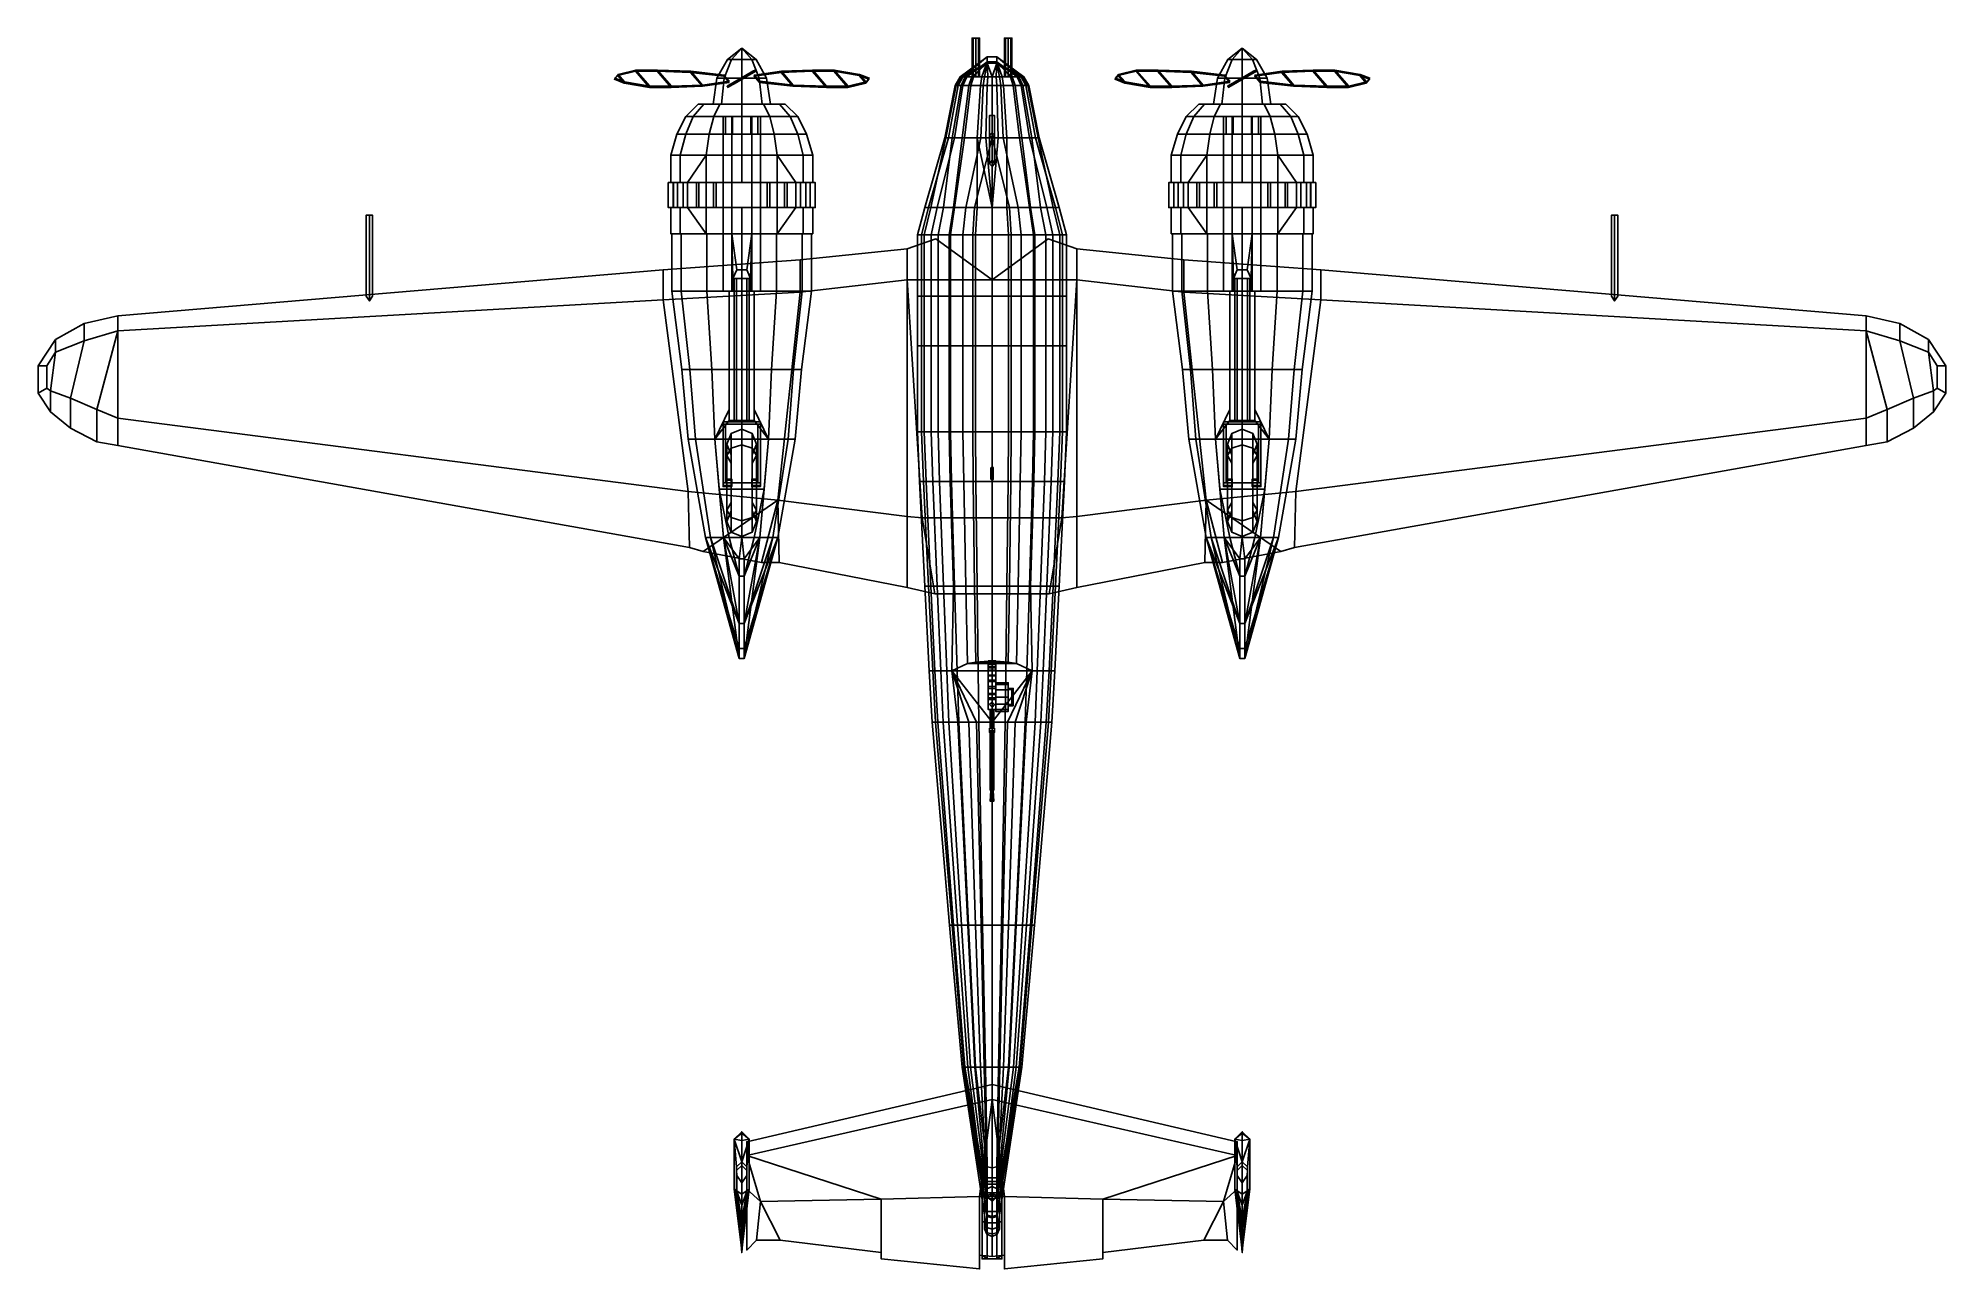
# Model space of a CAD drawing. Header units: millimetres. Extents: x -7.7 to 7.7, y -4.8 to 27.8.
# Drawn here: x -7.66 to 7.66, y -4.82 to 5.06 of the extents above.
import ezdxf

# ---------------------------------------------------------------- set-up
doc = ezdxf.new("R2010")
doc.units = ezdxf.units.MM
for name, color, linetype in [('blades', 2, 'Continuous'), ('gun', 1, 'Continuous'), ('prop', 1, 'Continuous'), ('shassis', 1, 'Continuous'), ('wing1', 5, 'Continuous'), ('wing2', 1, 'Continuous')]:
    doc.layers.add(name, color=color, linetype=linetype)

msp = doc.modelspace()

# ---------------------------------------------------------------- linework, layer by layer
for points in [[(-0.151, 5.06, -0.049), (-0.16, 5.06, -0.07), (-0.16, 4.75, -0.07), (-0.151, 4.75, -0.049)], [(-0.16, 5.06, -0.07), (-0.151, 5.06, -0.091), (-0.151, 4.75, -0.091), (-0.16, 4.75, -0.07)], [(-0.151, 5.06, -0.049), (-0.13, 5.06, -0.1), (-0.151, 5.06, -0.091), (-0.16, 5.06, -0.07)], [(-0.13, 5.06, -0.04), (-0.151, 5.06, -0.049), (-0.151, 4.75, -0.049), (-0.13, 4.75, -0.04)], [(-0.151, 5.06, -0.091), (-0.13, 5.06, -0.1), (-0.13, 4.75, -0.1), (-0.151, 4.75, -0.091)], [(-0.13, 5.06, -0.04), (-0.109, 5.06, -0.091), (-0.13, 5.06, -0.1), (-0.151, 5.06, -0.049)], [(-0.109, 5.06, -0.049), (-0.13, 5.06, -0.04), (-0.13, 4.75, -0.04), (-0.109, 4.75, -0.049)], [(-0.13, 5.06, -0.1), (-0.109, 5.06, -0.091), (-0.109, 4.75, -0.091), (-0.13, 4.75, -0.1)], [(-0.109, 5.06, -0.049), (-0.1, 5.06, -0.07), (-0.109, 5.06, -0.091), (-0.13, 5.06, -0.04)], [(-0.1, 5.06, -0.07), (-0.109, 5.06, -0.049), (-0.109, 4.75, -0.049), (-0.1, 4.75, -0.07)], [(-0.109, 5.06, -0.091), (-0.1, 5.06, -0.07), (-0.1, 4.75, -0.07), (-0.109, 4.75, -0.091)], [(0.109, 5.06, -0.049), (0.1, 5.06, -0.07), (0.1, 4.75, -0.07), (0.109, 4.75, -0.049)], [(0.1, 5.06, -0.07), (0.109, 5.06, -0.091), (0.109, 4.75, -0.091), (0.1, 4.75, -0.07)], [(0.109, 5.06, -0.049), (0.13, 5.06, -0.1), (0.109, 5.06, -0.091), (0.1, 5.06, -0.07)], [(0.13, 5.06, -0.04), (0.109, 5.06, -0.049), (0.109, 4.75, -0.049), (0.13, 4.75, -0.04)], [(0.109, 5.06, -0.091), (0.13, 5.06, -0.1), (0.13, 4.75, -0.1), (0.109, 4.75, -0.091)], [(0.13, 5.06, -0.04), (0.151, 5.06, -0.091), (0.13, 5.06, -0.1), (0.109, 5.06, -0.049)], [(0.151, 5.06, -0.049), (0.13, 5.06, -0.04), (0.13, 4.75, -0.04), (0.151, 4.75, -0.049)], [(0.13, 5.06, -0.1), (0.151, 5.06, -0.091), (0.151, 4.75, -0.091), (0.13, 4.75, -0.1)], [(0.151, 5.06, -0.049), (0.16, 5.06, -0.07), (0.151, 5.06, -0.091), (0.13, 5.06, -0.04)], [(0.16, 5.06, -0.07), (0.151, 5.06, -0.049), (0.151, 4.75, -0.049), (0.16, 4.75, -0.07)], [(0.151, 5.06, -0.091), (0.16, 5.06, -0.07), (0.16, 4.75, -0.07), (0.151, 4.75, -0.091)], [(-0.04, 4.91, 0.05), (-0.04, 4.91, -0.11), (-0.255, 4.75, -0.12), (-0.255, 4.75, -0.017)], [(-0.255, 4.75, -0.12), (-0.04, 4.91, -0.11), (-0.04, 4.91, -0.11), (-0.235, 4.75, -0.207)], [(-0.248, 4.75, 0.046), (-0.04, 4.86, 0.15), (-0.04, 4.91, 0.05), (-0.255, 4.75, -0.017)], [(-0.04, 4.91, -0.11), (-0.04, 4.87, -0.24), (-0.201, 4.75, -0.27), (-0.235, 4.75, -0.207)], [(0.04, 4.86, 0.15), (0.04, 4.91, 0.05), (-0.04, 4.91, 0.05), (-0.04, 4.86, 0.15)], [(0.04, 4.91, 0.05), (0.04, 4.91, -0.11), (-0.04, 4.91, -0.11), (-0.04, 4.91, 0.05)], [(0.04, 4.91, -0.11), (0.04, 4.87, -0.24), (-0.04, 4.87, -0.24), (-0.04, 4.91, -0.11)], [(0.201, 4.75, -0.27), (0.04, 4.87, -0.24), (0.04, 4.91, -0.11), (0.235, 4.75, -0.207)], [(0.235, 4.75, -0.207), (0.04, 4.91, -0.11), (0.04, 4.91, -0.11), (0.255, 4.75, -0.12)], [(0.255, 4.75, -0.017), (0.255, 4.75, -0.12), (0.04, 4.91, -0.11), (0.04, 4.91, 0.05)], [(0.248, 4.75, 0.046), (0.255, 4.75, -0.017), (0.04, 4.91, 0.05), (0.04, 4.86, 0.15)], [(-0.295, 4.68, -0.123), (-0.255, 4.75, -0.12), (-0.235, 4.75, -0.207), (-0.272, 4.68, -0.223)], [(-0.295, 4.68, -0.003), (-0.255, 4.75, -0.017), (-0.255, 4.75, -0.12), (-0.295, 4.68, -0.123)], [(-0.287, 4.68, 0.07), (-0.248, 4.75, 0.046), (-0.255, 4.75, -0.017), (-0.295, 4.68, -0.003)], [(-0.248, 4.68, 0.156), (-0.215, 4.75, 0.121), (-0.248, 4.75, 0.046), (-0.287, 4.68, 0.07)], [(-0.272, 4.68, -0.223), (-0.235, 4.75, -0.207), (-0.201, 4.75, -0.27), (-0.233, 4.68, -0.296)], [(-0.248, 4.75, 0.046), (-0.215, 4.75, 0.121), (-0.04, 4.86, 0.15), (-0.248, 4.75, 0.046)], [(-0.186, 4.68, 0.236), (-0.161, 4.75, 0.19), (-0.215, 4.75, 0.121), (-0.248, 4.68, 0.156)], [(-0.233, 4.68, -0.296), (-0.201, 4.75, -0.27), (-0.148, 4.75, -0.328), (-0.171, 4.68, -0.362)], [(-0.215, 4.75, 0.121), (-0.161, 4.75, 0.19), (-0.04, 4.86, 0.15), (-0.215, 4.75, 0.121)], [(-0.04, 4.87, -0.24), (-0.148, 4.75, -0.328), (-0.201, 4.75, -0.27), (-0.04, 4.87, -0.24)], [(-0.07, 4.68, 0.295), (-0.06, 4.75, 0.242), (-0.161, 4.75, 0.19), (-0.186, 4.68, 0.236)], [(-0.171, 4.68, -0.362), (-0.148, 4.75, -0.328), (-0.081, 4.75, -0.379), (-0.093, 4.68, -0.422)], [(-0.161, 4.75, 0.19), (-0.06, 4.75, 0.242), (-0.04, 4.86, 0.15), (-0.161, 4.75, 0.19)], [(-0.04, 4.87, -0.24), (-0.081, 4.75, -0.379), (-0.148, 4.75, -0.328), (-0.04, 4.87, -0.24)], [(-0.093, 4.68, -0.422), (-0.081, 4.75, -0.379), (-0.034, 4.75, -0.396), (-0.039, 4.68, -0.442)], [(-0.04, 4.87, -0.24), (-0.034, 4.75, -0.396), (-0.081, 4.75, -0.379), (-0.04, 4.87, -0.24)], [(0, 4.68, 0.309), (0, 4.75, 0.253), (-0.06, 4.75, 0.242), (-0.07, 4.68, 0.295)], [(-0.06, 4.75, 0.242), (0, 4.75, 0.253), (-0.04, 4.86, 0.15), (-0.06, 4.75, 0.242)], [(0.04, 4.87, -0.24), (0.034, 4.75, -0.396), (-0.034, 4.75, -0.396), (-0.04, 4.87, -0.24)], [(0, 4.75, 0.253), (0.04, 4.86, 0.15), (-0.04, 4.86, 0.15), (0, 4.75, 0.253)], [(-0.039, 4.68, -0.442), (-0.034, 4.75, -0.396), (0.034, 4.75, -0.396), (0.039, 4.68, -0.442)], [(0, 4.75, 0.253), (0.06, 4.75, 0.242), (0.04, 4.86, 0.15), (0, 4.75, 0.253)], [(0.07, 4.68, 0.295), (0.06, 4.75, 0.242), (0, 4.75, 0.253), (0, 4.68, 0.309)], [(0.04, 4.87, -0.24), (0.081, 4.75, -0.379), (0.034, 4.75, -0.396), (0.04, 4.87, -0.24)], [(0.039, 4.68, -0.442), (0.034, 4.75, -0.396), (0.081, 4.75, -0.379), (0.093, 4.68, -0.422)], [(0.04, 4.87, -0.24), (0.148, 4.75, -0.328), (0.081, 4.75, -0.379), (0.04, 4.87, -0.24)], [(0.04, 4.87, -0.24), (0.201, 4.75, -0.27), (0.148, 4.75, -0.328), (0.04, 4.87, -0.24)], [(0.06, 4.75, 0.242), (0.161, 4.75, 0.19), (0.04, 4.86, 0.15), (0.06, 4.75, 0.242)], [(0.161, 4.75, 0.19), (0.215, 4.75, 0.121), (0.04, 4.86, 0.15), (0.161, 4.75, 0.19)], [(0.215, 4.75, 0.121), (0.248, 4.75, 0.046), (0.04, 4.86, 0.15), (0.215, 4.75, 0.121)], [(0.186, 4.68, 0.236), (0.161, 4.75, 0.19), (0.06, 4.75, 0.242), (0.07, 4.68, 0.295)], [(0.093, 4.68, -0.422), (0.081, 4.75, -0.379), (0.148, 4.75, -0.328), (0.171, 4.68, -0.362)], [(0.171, 4.68, -0.362), (0.148, 4.75, -0.328), (0.201, 4.75, -0.27), (0.233, 4.68, -0.296)], [(0.248, 4.68, 0.156), (0.215, 4.75, 0.121), (0.161, 4.75, 0.19), (0.186, 4.68, 0.236)], [(0.233, 4.68, -0.296), (0.201, 4.75, -0.27), (0.235, 4.75, -0.207), (0.272, 4.68, -0.223)], [(0.287, 4.68, 0.07), (0.248, 4.75, 0.046), (0.215, 4.75, 0.121), (0.248, 4.68, 0.156)], [(0.272, 4.68, -0.223), (0.235, 4.75, -0.207), (0.255, 4.75, -0.12), (0.295, 4.68, -0.123)], [(0.295, 4.68, -0.003), (0.255, 4.75, -0.017), (0.248, 4.75, 0.046), (0.287, 4.68, 0.07)], [(0.295, 4.68, -0.123), (0.255, 4.75, -0.12), (0.255, 4.75, -0.017), (0.295, 4.68, -0.003)], [(-0.295, 4.68, -0.003), (-0.38, 4.26, 0.04), (-0.37, 4.26, 0.15), (-0.287, 4.68, 0.07)], [(-0.295, 4.68, -0.123), (-0.38, 4.26, -0.14), (-0.38, 4.26, 0.04), (-0.295, 4.68, -0.003)], [(-0.272, 4.68, -0.223), (-0.35, 4.26, -0.29), (-0.38, 4.26, -0.14), (-0.295, 4.68, -0.123)], [(-0.287, 4.68, 0.07), (-0.37, 4.26, 0.15), (-0.32, 4.26, 0.28), (-0.248, 4.68, 0.156)], [(-0.233, 4.68, -0.296), (-0.3, 4.26, -0.4), (-0.35, 4.26, -0.29), (-0.272, 4.68, -0.223)], [(-0.248, 4.68, 0.156), (-0.32, 4.26, 0.28), (-0.24, 4.26, 0.4), (-0.186, 4.68, 0.236)], [(-0.171, 4.68, -0.362), (-0.22, 4.26, -0.5), (-0.3, 4.26, -0.4), (-0.233, 4.68, -0.296)], [(-0.186, 4.68, 0.236), (-0.24, 4.26, 0.4), (-0.09, 4.26, 0.49), (-0.07, 4.68, 0.295)], [(-0.093, 4.68, -0.422), (-0.12, 4.26, -0.59), (-0.22, 4.26, -0.5), (-0.171, 4.68, -0.362)], [(-0.039, 4.68, -0.442), (-0.05, 4.26, -0.62), (-0.12, 4.26, -0.59), (-0.093, 4.68, -0.422)], [(-0.07, 4.68, 0.295), (-0.09, 4.26, 0.49), (0, 4.26, 0.51), (0, 4.68, 0.309)], [(0.039, 4.68, -0.442), (0.05, 4.26, -0.62), (-0.05, 4.26, -0.62), (-0.039, 4.68, -0.442)], [(0, 4.68, 0.309), (0, 4.26, 0.51), (0.09, 4.26, 0.49), (0.07, 4.68, 0.295)], [(0.093, 4.68, -0.422), (0.12, 4.26, -0.59), (0.05, 4.26, -0.62), (0.039, 4.68, -0.442)], [(0.07, 4.68, 0.295), (0.09, 4.26, 0.49), (0.24, 4.26, 0.4), (0.186, 4.68, 0.236)], [(0.171, 4.68, -0.362), (0.22, 4.26, -0.5), (0.12, 4.26, -0.59), (0.093, 4.68, -0.422)], [(0.233, 4.68, -0.296), (0.3, 4.26, -0.4), (0.22, 4.26, -0.5), (0.171, 4.68, -0.362)], [(0.186, 4.68, 0.236), (0.24, 4.26, 0.4), (0.32, 4.26, 0.28), (0.248, 4.68, 0.156)], [(0.272, 4.68, -0.223), (0.35, 4.26, -0.29), (0.3, 4.26, -0.4), (0.233, 4.68, -0.296)], [(0.248, 4.68, 0.156), (0.32, 4.26, 0.28), (0.37, 4.26, 0.15), (0.287, 4.68, 0.07)], [(0.295, 4.68, -0.123), (0.38, 4.26, -0.14), (0.35, 4.26, -0.29), (0.272, 4.68, -0.223)], [(0.287, 4.68, 0.07), (0.37, 4.26, 0.15), (0.38, 4.26, 0.04), (0.295, 4.68, -0.003)], [(0.295, 4.68, -0.003), (0.38, 4.26, 0.04), (0.38, 4.26, -0.14), (0.295, 4.68, -0.123)], [(0, 4.44, 0.69), (-0.02, 4.44, 0.67), (-0.02, 4.05, 0.67), (0, 4.03, 0.69)], [(-0.02, 4.44, 0.67), (0, 4.44, 0.65), (0, 4.08, 0.65), (-0.02, 4.05, 0.67)], [(0.02, 4.44, 0.67), (0, 4.44, 0.65), (-0.02, 4.44, 0.67), (0, 4.44, 0.69)], [(0, 4.3, 0.49), (-0.02, 4.28, 0.48), (-0.02, 4.28, 0.67), (0, 4.3, 0.65)], [(0.02, 4.44, 0.67), (0, 4.44, 0.69), (0, 4.03, 0.69), (0.02, 4.05, 0.67)], [(0, 4.44, 0.65), (0.02, 4.44, 0.67), (0.02, 4.05, 0.67), (0, 4.08, 0.65)], [(0.02, 4.28, 0.48), (0, 4.3, 0.49), (0, 4.3, 0.65), (0.02, 4.28, 0.67)], [(-0.38, 4.26, -0.14), (-0.54, 3.7, -0.102), (-0.54, 3.7, 0.398), (-0.38, 4.26, 0.04)], [(-0.35, 4.26, -0.29), (-0.51, 3.7, -0.24), (-0.54, 3.7, -0.102), (-0.38, 4.26, -0.14)], [(-0.38, 4.26, 0.04), (-0.54, 3.7, 0.398), (-0.49, 3.7, 0.562), (-0.37, 4.26, 0.15)], [(-0.3, 4.26, -0.4), (-0.44, 3.7, -0.404), (-0.51, 3.7, -0.24), (-0.35, 4.26, -0.29)], [(-0.37, 4.26, 0.15), (-0.49, 3.7, 0.562), (-0.39, 3.7, 0.744), (-0.32, 4.26, 0.28)], [(-0.22, 4.26, -0.5), (-0.3, 3.7, -0.568), (-0.44, 3.7, -0.404), (-0.3, 4.26, -0.4)], [(-0.32, 4.26, 0.28), (-0.39, 3.7, 0.744), (-0.31, 3.7, 0.838), (-0.24, 4.26, 0.4)], [(-0.24, 4.26, 0.4), (-0.31, 3.7, 0.838), (-0.21, 3.7, 0.899), (-0.09, 4.26, 0.49)], [(-0.12, 4.26, -0.59), (-0.12, 3.7, -0.68), (-0.3, 3.7, -0.568), (-0.22, 4.26, -0.5)], [(-0.09, 4.26, 0.49), (-0.21, 3.7, 0.899), (-0.14, 3.7, 0.925), (0, 4.26, 0.51)], [(0, 4.26, 0.51), (-0.14, 3.7, 0.925), (0, 3.7, 0.951), (0, 4.26, 0.51)], [(-0.12, 4.26, -0.59), (0, 3.7, -0.689), (-0.12, 3.7, -0.68), (-0.12, 4.26, -0.59)], [(-0.12, 4.26, -0.59), (-0.05, 4.26, -0.62), (0, 3.7, -0.689), (-0.12, 4.26, -0.59)], [(-0.05, 4.26, -0.62), (0.05, 4.26, -0.62), (0, 3.7, -0.689), (-0.05, 4.26, -0.62)], [(-0.02, 4.28, 0.48), (0, 4.26, 0.51), (0, 4.26, 0.65), (-0.02, 4.28, 0.67)], [(0, 4.26, 0.51), (0.02, 4.28, 0.48), (0.02, 4.28, 0.67), (0, 4.26, 0.65)], [(0.12, 4.26, -0.59), (0.12, 3.7, -0.68), (0, 3.7, -0.689), (0.05, 4.26, -0.62)], [(0, 4.26, 0.51), (0.14, 3.7, 0.925), (0.21, 3.7, 0.899), (0.09, 4.26, 0.49)], [(0, 4.26, 0.51), (0, 3.7, 0.951), (0.14, 3.7, 0.925), (0, 4.26, 0.51)], [(0.09, 4.26, 0.49), (0.21, 3.7, 0.899), (0.31, 3.7, 0.838), (0.24, 4.26, 0.4)], [(0.22, 4.26, -0.5), (0.3, 3.7, -0.568), (0.12, 3.7, -0.68), (0.12, 4.26, -0.59)], [(0.3, 4.26, -0.4), (0.44, 3.7, -0.404), (0.3, 3.7, -0.568), (0.22, 4.26, -0.5)], [(0.24, 4.26, 0.4), (0.31, 3.7, 0.838), (0.39, 3.7, 0.744), (0.32, 4.26, 0.28)], [(0.35, 4.26, -0.29), (0.51, 3.7, -0.24), (0.44, 3.7, -0.404), (0.3, 4.26, -0.4)], [(0.32, 4.26, 0.28), (0.39, 3.7, 0.744), (0.49, 3.7, 0.562), (0.37, 4.26, 0.15)], [(0.38, 4.26, -0.14), (0.54, 3.7, -0.102), (0.51, 3.7, -0.24), (0.35, 4.26, -0.29)], [(0.37, 4.26, 0.15), (0.49, 3.7, 0.562), (0.54, 3.7, 0.398), (0.38, 4.26, 0.04)], [(0.38, 4.26, 0.04), (0.54, 3.7, 0.398), (0.54, 3.7, -0.102), (0.38, 4.26, -0.14)], [(-0.599, 3.48, 0.407), (-0.54, 3.7, 0.398), (-0.54, 3.7, -0.102), (-0.599, 3.48, -0.118)], [(-0.599, 3.48, -0.118), (-0.54, 3.7, -0.102), (-0.51, 3.7, -0.24), (-0.566, 3.48, -0.262)], [(-0.544, 3.48, 0.579), (-0.49, 3.7, 0.562), (-0.54, 3.7, 0.398), (-0.599, 3.48, 0.407)], [(-0.566, 3.48, -0.262), (-0.51, 3.7, -0.24), (-0.44, 3.7, -0.404), (-0.488, 3.48, -0.434)], [(-0.433, 3.48, 0.769), (-0.39, 3.7, 0.744), (-0.49, 3.7, 0.562), (-0.544, 3.48, 0.579)], [(-0.488, 3.48, -0.434), (-0.44, 3.7, -0.404), (-0.3, 3.7, -0.568), (-0.333, 3.48, -0.606)], [(-0.344, 3.48, 0.869), (-0.31, 3.7, 0.838), (-0.39, 3.7, 0.744), (-0.433, 3.48, 0.769)], [(-0.233, 3.48, 0.932), (-0.21, 3.7, 0.899), (-0.31, 3.7, 0.838), (-0.344, 3.48, 0.869)], [(-0.333, 3.48, -0.606), (-0.3, 3.7, -0.568), (-0.12, 3.7, -0.68), (-0.133, 3.48, -0.724)], [(-0.155, 3.48, 0.959), (-0.14, 3.7, 0.925), (-0.21, 3.7, 0.899), (-0.233, 3.48, 0.932)], [(0, 3.48, 0.986), (0, 3.7, 0.951), (-0.14, 3.7, 0.925), (-0.155, 3.48, 0.959)], [(-0.133, 3.48, -0.724), (-0.12, 3.7, -0.68), (0, 3.7, -0.689), (0, 3.48, -0.733)], [(0, 3.48, -0.733), (0, 3.7, -0.689), (0.12, 3.7, -0.68), (0.133, 3.48, -0.724)], [(0.155, 3.48, 0.959), (0.14, 3.7, 0.925), (0, 3.7, 0.951), (0, 3.48, 0.986)], [(0.133, 3.48, -0.724), (0.12, 3.7, -0.68), (0.3, 3.7, -0.568), (0.333, 3.48, -0.606)], [(0.233, 3.48, 0.932), (0.21, 3.7, 0.899), (0.14, 3.7, 0.925), (0.155, 3.48, 0.959)], [(0.344, 3.48, 0.869), (0.31, 3.7, 0.838), (0.21, 3.7, 0.899), (0.233, 3.48, 0.932)], [(0.333, 3.48, -0.606), (0.3, 3.7, -0.568), (0.44, 3.7, -0.404), (0.488, 3.48, -0.434)], [(0.433, 3.48, 0.769), (0.39, 3.7, 0.744), (0.31, 3.7, 0.838), (0.344, 3.48, 0.869)], [(0.544, 3.48, 0.579), (0.49, 3.7, 0.562), (0.39, 3.7, 0.744), (0.433, 3.48, 0.769)], [(0.488, 3.48, -0.434), (0.44, 3.7, -0.404), (0.51, 3.7, -0.24), (0.566, 3.48, -0.262)], [(0.599, 3.48, 0.407), (0.54, 3.7, 0.398), (0.49, 3.7, 0.562), (0.544, 3.48, 0.579)], [(0.566, 3.48, -0.262), (0.51, 3.7, -0.24), (0.54, 3.7, -0.102), (0.599, 3.48, -0.118)], [(0.599, 3.48, -0.118), (0.54, 3.7, -0.102), (0.54, 3.7, 0.398), (0.599, 3.48, 0.407)], [(-0.599, 3.48, -0.118), (-0.599, 2.99, -0.13), (-0.599, 2.99, 0.45), (-0.599, 3.48, 0.407)], [(-0.566, 3.48, -0.262), (-0.566, 2.99, -0.29), (-0.599, 2.99, -0.13), (-0.599, 3.48, -0.118)], [(-0.599, 3.48, 0.407), (-0.599, 2.99, 0.45), (-0.544, 2.99, 0.64), (-0.544, 3.48, 0.579)], [(-0.488, 3.48, -0.434), (-0.488, 2.99, -0.48), (-0.566, 2.99, -0.29), (-0.566, 3.48, -0.262)], [(-0.544, 3.48, 0.579), (-0.544, 2.99, 0.64), (-0.433, 2.99, 0.85), (-0.433, 3.48, 0.769)], [(-0.333, 3.48, -0.606), (-0.333, 2.99, -0.67), (-0.488, 2.99, -0.48), (-0.488, 3.48, -0.434)], [(-0.433, 3.48, 0.769), (-0.433, 2.99, 0.85), (-0.344, 2.99, 0.96), (-0.344, 3.48, 0.869)], [(-0.344, 3.48, 0.869), (-0.344, 2.99, 0.96), (-0.233, 2.99, 1.03), (-0.233, 3.48, 0.932)], [(-0.133, 3.48, -0.724), (-0.133, 2.99, -0.8), (-0.333, 2.99, -0.67), (-0.333, 3.48, -0.606)], [(-0.233, 3.48, 0.932), (-0.233, 2.99, 1.03), (-0.155, 2.99, 1.06), (-0.155, 3.48, 0.959)], [(-0.155, 3.48, 0.959), (-0.155, 2.99, 1.06), (0, 2.99, 1.09), (0, 3.48, 0.986)], [(0, 3.48, -0.733), (0, 2.99, -0.81), (-0.133, 2.99, -0.8), (-0.133, 3.48, -0.724)], [(0.133, 3.48, -0.724), (0.133, 2.99, -0.8), (0, 2.99, -0.81), (0, 3.48, -0.733)], [(0, 3.48, 0.986), (0, 2.99, 1.09), (0.155, 2.99, 1.06), (0.155, 3.48, 0.959)], [(0.333, 3.48, -0.606), (0.333, 2.99, -0.67), (0.133, 2.99, -0.8), (0.133, 3.48, -0.724)], [(0.155, 3.48, 0.959), (0.155, 2.99, 1.06), (0.233, 2.99, 1.03), (0.233, 3.48, 0.932)], [(0.233, 3.48, 0.932), (0.233, 2.99, 1.03), (0.344, 2.99, 0.96), (0.344, 3.48, 0.869)], [(0.488, 3.48, -0.434), (0.488, 2.99, -0.48), (0.333, 2.99, -0.67), (0.333, 3.48, -0.606)], [(0.344, 3.48, 0.869), (0.344, 2.99, 0.96), (0.433, 2.99, 0.85), (0.433, 3.48, 0.769)], [(0.433, 3.48, 0.769), (0.433, 2.99, 0.85), (0.544, 2.99, 0.64), (0.544, 3.48, 0.579)], [(0.566, 3.48, -0.262), (0.566, 2.99, -0.29), (0.488, 2.99, -0.48), (0.488, 3.48, -0.434)], [(0.544, 3.48, 0.579), (0.544, 2.99, 0.64), (0.599, 2.99, 0.45), (0.599, 3.48, 0.407)], [(0.599, 3.48, -0.118), (0.599, 2.99, -0.13), (0.566, 2.99, -0.29), (0.566, 3.48, -0.262)], [(0.599, 3.48, 0.407), (0.599, 2.99, 0.45), (0.599, 2.99, -0.13), (0.599, 3.48, -0.118)], [(-0.566, 2.99, -0.29), (-0.566, 2.59, -0.29), (-0.599, 2.59, -0.13), (-0.599, 2.99, -0.13)], [(-0.599, 2.99, -0.13), (-0.599, 2.59, -0.13), (-0.599, 2.59, 0.45), (-0.599, 2.99, 0.45)], [(-0.599, 2.99, 0.45), (-0.599, 2.59, 0.45), (-0.544, 2.59, 0.64), (-0.544, 2.99, 0.64)], [(-0.488, 2.99, -0.48), (-0.488, 2.59, -0.48), (-0.566, 2.59, -0.29), (-0.566, 2.99, -0.29)], [(-0.544, 2.99, 0.64), (-0.544, 2.59, 0.64), (-0.433, 2.59, 0.85), (-0.433, 2.99, 0.85)], [(-0.333, 2.99, -0.67), (-0.333, 2.59, -0.67), (-0.488, 2.59, -0.48), (-0.488, 2.99, -0.48)], [(-0.433, 2.99, 0.85), (-0.433, 2.59, 0.85), (-0.344, 2.59, 0.96), (-0.344, 2.99, 0.96)], [(-0.344, 2.99, 0.96), (-0.344, 2.59, 0.96), (-0.233, 2.59, 1.03), (-0.233, 2.99, 1.03)], [(-0.133, 2.99, -0.8), (-0.133, 2.59, -0.8), (-0.333, 2.59, -0.67), (-0.333, 2.99, -0.67)], [(-0.233, 2.99, 1.03), (-0.233, 2.59, 1.03), (-0.155, 2.59, 1.06), (-0.155, 2.99, 1.06)], [(-0.155, 2.99, 1.06), (-0.155, 2.59, 1.06), (0, 2.59, 1.09), (0, 2.99, 1.09)], [(0, 2.99, -0.81), (0, 2.59, -0.81), (-0.133, 2.59, -0.8), (-0.133, 2.99, -0.8)], [(0, 2.99, 1.09), (0, 2.59, 1.09), (0.155, 2.59, 1.06), (0.155, 2.99, 1.06)], [(0.133, 2.99, -0.8), (0.133, 2.59, -0.8), (0, 2.59, -0.81), (0, 2.99, -0.81)], [(0.333, 2.99, -0.67), (0.333, 2.59, -0.67), (0.133, 2.59, -0.8), (0.133, 2.99, -0.8)], [(0.155, 2.99, 1.06), (0.155, 2.59, 1.06), (0.233, 2.59, 1.03), (0.233, 2.99, 1.03)], [(0.233, 2.99, 1.03), (0.233, 2.59, 1.03), (0.344, 2.59, 0.96), (0.344, 2.99, 0.96)], [(0.488, 2.99, -0.48), (0.488, 2.59, -0.48), (0.333, 2.59, -0.67), (0.333, 2.99, -0.67)], [(0.344, 2.99, 0.96), (0.344, 2.59, 0.96), (0.433, 2.59, 0.85), (0.433, 2.99, 0.85)], [(0.433, 2.99, 0.85), (0.433, 2.59, 0.85), (0.544, 2.59, 0.64), (0.544, 2.99, 0.64)], [(0.566, 2.99, -0.29), (0.566, 2.59, -0.29), (0.488, 2.59, -0.48), (0.488, 2.99, -0.48)], [(0.544, 2.99, 0.64), (0.544, 2.59, 0.64), (0.599, 2.59, 0.45), (0.599, 2.99, 0.45)], [(0.599, 2.99, -0.13), (0.599, 2.59, -0.13), (0.566, 2.59, -0.29), (0.566, 2.99, -0.29)], [(0.599, 2.99, 0.45), (0.599, 2.59, 0.45), (0.599, 2.59, -0.13), (0.599, 2.99, -0.13)], [(-0.599, 2.59, -0.13), (-0.599, 1.9, -0.13), (-0.599, 1.9, 0.45), (-0.599, 2.59, 0.45)], [(-0.566, 2.59, -0.29), (-0.566, 1.9, -0.29), (-0.599, 1.9, -0.13), (-0.599, 2.59, -0.13)], [(-0.599, 2.59, 0.45), (-0.599, 1.9, 0.45), (-0.544, 1.9, 0.64), (-0.544, 2.59, 0.64)], [(-0.488, 2.59, -0.48), (-0.488, 1.9, -0.48), (-0.566, 1.9, -0.29), (-0.566, 2.59, -0.29)], [(-0.544, 2.59, 0.64), (-0.544, 1.9, 0.64), (-0.433, 1.9, 0.85), (-0.433, 2.59, 0.85)], [(-0.333, 2.59, -0.67), (-0.333, 1.9, -0.67), (-0.488, 1.9, -0.48), (-0.488, 2.59, -0.48)], [(-0.433, 2.59, 0.85), (-0.433, 1.9, 0.85), (-0.344, 1.9, 0.96), (-0.344, 2.59, 0.96)], [(-0.344, 2.59, 0.96), (-0.344, 1.9, 0.96), (-0.233, 1.9, 1.03), (-0.233, 2.59, 1.03)], [(-0.133, 2.59, -0.8), (-0.133, 1.9, -0.8), (-0.333, 1.9, -0.67), (-0.333, 2.59, -0.67)], [(-0.233, 2.59, 1.03), (-0.233, 1.9, 1.03), (-0.155, 1.9, 1.06), (-0.155, 2.59, 1.06)], [(-0.155, 2.59, 1.06), (-0.155, 1.9, 1.06), (0, 1.9, 1.09), (0, 2.59, 1.09)], [(0, 2.59, -0.81), (0, 1.9, -0.81), (-0.133, 1.9, -0.8), (-0.133, 2.59, -0.8)], [(0.133, 2.59, -0.8), (0.133, 1.9, -0.8), (0, 1.9, -0.81), (0, 2.59, -0.81)], [(0, 2.59, 1.09), (0, 1.9, 1.09), (0.155, 1.9, 1.06), (0.155, 2.59, 1.06)], [(0.333, 2.59, -0.67), (0.333, 1.9, -0.67), (0.133, 1.9, -0.8), (0.133, 2.59, -0.8)], [(0.155, 2.59, 1.06), (0.155, 1.9, 1.06), (0.233, 1.9, 1.03), (0.233, 2.59, 1.03)], [(0.233, 2.59, 1.03), (0.233, 1.9, 1.03), (0.344, 1.9, 0.96), (0.344, 2.59, 0.96)], [(0.488, 2.59, -0.48), (0.488, 1.9, -0.48), (0.333, 1.9, -0.67), (0.333, 2.59, -0.67)], [(0.344, 2.59, 0.96), (0.344, 1.9, 0.96), (0.433, 1.9, 0.85), (0.433, 2.59, 0.85)], [(0.433, 2.59, 0.85), (0.433, 1.9, 0.85), (0.544, 1.9, 0.64), (0.544, 2.59, 0.64)], [(0.566, 2.59, -0.29), (0.566, 1.9, -0.29), (0.488, 1.9, -0.48), (0.488, 2.59, -0.48)], [(0.544, 2.59, 0.64), (0.544, 1.9, 0.64), (0.599, 1.9, 0.45), (0.599, 2.59, 0.45)], [(0.599, 2.59, -0.13), (0.599, 1.9, -0.13), (0.566, 1.9, -0.29), (0.566, 2.59, -0.29)], [(0.599, 2.59, 0.45), (0.599, 1.9, 0.45), (0.599, 1.9, -0.13), (0.599, 2.59, -0.13)], [(-0.599, 1.9, -0.13), (-0.583, 1.5, -0.127), (-0.583, 1.5, 0.441), (-0.599, 1.9, 0.45)], [(-0.566, 1.9, -0.29), (-0.551, 1.5, -0.284), (-0.583, 1.5, -0.127), (-0.599, 1.9, -0.13)], [(-0.599, 1.9, 0.45), (-0.583, 1.5, 0.441), (-0.529, 1.5, 0.626), (-0.544, 1.9, 0.64)], [(-0.488, 1.9, -0.48), (-0.475, 1.5, -0.47), (-0.551, 1.5, -0.284), (-0.566, 1.9, -0.29)], [(-0.544, 1.9, 0.64), (-0.529, 1.5, 0.626), (-0.421, 1.5, 0.832), (-0.433, 1.9, 0.85)], [(-0.333, 1.9, -0.67), (-0.324, 1.5, -0.656), (-0.475, 1.5, -0.47), (-0.488, 1.9, -0.48)], [(-0.433, 1.9, 0.85), (-0.421, 1.5, 0.832), (-0.335, 1.5, 0.94), (-0.344, 1.9, 0.96)], [(-0.344, 1.9, 0.96), (-0.335, 1.5, 0.94), (-0.227, 1.5, 1.008), (-0.233, 1.9, 1.03)], [(-0.133, 1.9, -0.8), (-0.13, 1.5, -0.783), (-0.324, 1.5, -0.656), (-0.333, 1.9, -0.67)], [(-0.233, 1.9, 1.03), (-0.227, 1.5, 1.008), (-0.151, 1.5, 1.038), (-0.155, 1.9, 1.06)], [(-0.155, 1.9, 1.06), (-0.151, 1.5, 1.038), (0, 1.5, 1.067), (0, 1.9, 1.09)], [(0, 1.9, -0.81), (0, 1.5, -0.793), (-0.13, 1.5, -0.783), (-0.133, 1.9, -0.8)], [(0.133, 1.9, -0.8), (0.13, 1.5, -0.783), (0, 1.5, -0.793), (0, 1.9, -0.81)], [(0, 1.9, 1.09), (0, 1.5, 1.067), (0.151, 1.5, 1.038), (0.155, 1.9, 1.06)], [(0.333, 1.9, -0.67), (0.324, 1.5, -0.656), (0.13, 1.5, -0.783), (0.133, 1.9, -0.8)], [(0.155, 1.9, 1.06), (0.151, 1.5, 1.038), (0.227, 1.5, 1.008), (0.233, 1.9, 1.03)], [(0.233, 1.9, 1.03), (0.227, 1.5, 1.008), (0.335, 1.5, 0.94), (0.344, 1.9, 0.96)], [(0.488, 1.9, -0.48), (0.475, 1.5, -0.47), (0.324, 1.5, -0.656), (0.333, 1.9, -0.67)], [(0.344, 1.9, 0.96), (0.335, 1.5, 0.94), (0.421, 1.5, 0.832), (0.433, 1.9, 0.85)], [(0.433, 1.9, 0.85), (0.421, 1.5, 0.832), (0.529, 1.5, 0.626), (0.544, 1.9, 0.64)], [(0.566, 1.9, -0.29), (0.551, 1.5, -0.284), (0.475, 1.5, -0.47), (0.488, 1.9, -0.48)], [(0.544, 1.9, 0.64), (0.529, 1.5, 0.626), (0.583, 1.5, 0.441), (0.599, 1.9, 0.45)], [(0.599, 1.9, -0.13), (0.583, 1.5, -0.127), (0.551, 1.5, -0.284), (0.566, 1.9, -0.29)], [(0.599, 1.9, 0.45), (0.583, 1.5, 0.441), (0.583, 1.5, -0.127), (0.599, 1.9, -0.13)], [(0, 1.62, 1.07), (-0.01, 1.61, 1.07), (-0.01, 1.52, 1.89), (0, 1.53, 1.89)], [(-0.01, 1.61, 1.07), (-0.01, 1.57, 1.06), (-0.01, 1.52, 1.89)], [(-0.01, 1.57, 1.06), (0, 1.56, 1.07), (0, 1.51, 1.89), (-0.01, 1.52, 1.89)], [(0.01, 1.61, 1.07), (0, 1.62, 1.07), (0, 1.53, 1.89), (0.01, 1.52, 1.89)], [(0, 1.56, 1.07), (0.01, 1.57, 1.06), (0.01, 1.52, 1.89), (0, 1.51, 1.89)], [(-0.54, 0.66, 0.327), (-0.583, 1.5, 0.441), (-0.583, 1.5, -0.127), (-0.54, 0.66, -0.198)], [(-0.54, 0.66, -0.198), (-0.583, 1.5, -0.127), (-0.551, 1.5, -0.284), (-0.51, 0.66, -0.342)], [(-0.49, 0.66, 0.499), (-0.529, 1.5, 0.626), (-0.583, 1.5, 0.441), (-0.54, 0.66, 0.327)], [(-0.51, 0.66, -0.342), (-0.551, 1.5, -0.284), (-0.475, 1.5, -0.47), (-0.44, 0.66, -0.514)], [(-0.39, 0.66, 0.689), (-0.421, 1.5, 0.832), (-0.529, 1.5, 0.626), (-0.49, 0.66, 0.499)], [(-0.44, 0.66, -0.514), (-0.475, 1.5, -0.47), (-0.324, 1.5, -0.656), (-0.3, 0.66, -0.686)], [(-0.31, 0.66, 0.789), (-0.335, 1.5, 0.94), (-0.421, 1.5, 0.832), (-0.39, 0.66, 0.689)], [(-0.21, 0.66, 0.852), (-0.227, 1.5, 1.008), (-0.335, 1.5, 0.94), (-0.31, 0.66, 0.789)], [(-0.3, 0.66, -0.686), (-0.324, 1.5, -0.656), (-0.13, 1.5, -0.783), (-0.12, 0.66, -0.804)], [(-0.14, 0.66, 0.879), (-0.151, 1.5, 1.038), (-0.227, 1.5, 1.008), (-0.21, 0.66, 0.852)], [(0, 0.66, 0.906), (0, 1.5, 1.067), (-0.151, 1.5, 1.038), (-0.14, 0.66, 0.879)], [(-0.12, 0.66, -0.804), (-0.13, 1.5, -0.783), (0, 1.5, -0.793), (0, 0.66, -0.813)], [(0, 1.53, 1.89), (-0.01, 1.52, 1.89), (0, 1.51, 1.89), (0.01, 1.52, 1.89)], [(0, 0.66, -0.813), (0, 1.5, -0.793), (0.13, 1.5, -0.783), (0.12, 0.66, -0.804)], [(0.14, 0.66, 0.879), (0.151, 1.5, 1.038), (0, 1.5, 1.067), (0, 0.66, 0.906)], [(0.12, 0.66, -0.804), (0.13, 1.5, -0.783), (0.324, 1.5, -0.656), (0.3, 0.66, -0.686)], [(0.21, 0.66, 0.852), (0.227, 1.5, 1.008), (0.151, 1.5, 1.038), (0.14, 0.66, 0.879)], [(0.31, 0.66, 0.789), (0.335, 1.5, 0.94), (0.227, 1.5, 1.008), (0.21, 0.66, 0.852)], [(0.3, 0.66, -0.686), (0.324, 1.5, -0.656), (0.475, 1.5, -0.47), (0.44, 0.66, -0.514)], [(0.39, 0.66, 0.689), (0.421, 1.5, 0.832), (0.335, 1.5, 0.94), (0.31, 0.66, 0.789)], [(0.49, 0.66, 0.499), (0.529, 1.5, 0.626), (0.421, 1.5, 0.832), (0.39, 0.66, 0.689)], [(0.44, 0.66, -0.514), (0.475, 1.5, -0.47), (0.551, 1.5, -0.284), (0.51, 0.66, -0.342)], [(0.54, 0.66, 0.327), (0.583, 1.5, 0.441), (0.529, 1.5, 0.626), (0.49, 0.66, 0.499)], [(0.51, 0.66, -0.342), (0.551, 1.5, -0.284), (0.583, 1.5, -0.127), (0.54, 0.66, -0.198)], [(0.54, 0.66, -0.198), (0.583, 1.5, -0.127), (0.583, 1.5, 0.441), (0.54, 0.66, 0.327)], [(-0.54, 0.66, -0.198), (-0.504, -0.02, -0.215), (-0.504, -0.02, 0.252), (-0.54, 0.66, 0.327)], [(-0.51, 0.66, -0.342), (-0.476, -0.02, -0.343), (-0.504, -0.02, -0.215), (-0.54, 0.66, -0.198)], [(-0.54, 0.66, 0.327), (-0.504, -0.02, 0.252), (-0.458, -0.02, 0.405), (-0.49, 0.66, 0.499)], [(-0.44, 0.66, -0.514), (-0.411, -0.02, -0.496), (-0.476, -0.02, -0.343), (-0.51, 0.66, -0.342)], [(-0.49, 0.66, 0.499), (-0.458, -0.02, 0.405), (-0.364, -0.02, 0.574), (-0.39, 0.66, 0.689)], [(-0.3, 0.66, -0.686), (-0.28, -0.02, -0.649), (-0.411, -0.02, -0.496), (-0.44, 0.66, -0.514)], [(-0.39, 0.66, 0.689), (-0.364, -0.02, 0.574), (-0.322, -0.02, 0.624), (-0.31, 0.66, 0.789)], [(-0.31, 0.66, 0.789), (-0.322, -0.02, 0.624), (-0.196, 0.04, 0.719), (-0.21, 0.66, 0.852)], [(-0.12, 0.66, -0.804), (-0.112, -0.02, -0.754), (-0.28, -0.02, -0.649), (-0.3, 0.66, -0.686)], [(-0.21, 0.66, 0.852), (-0.196, 0.04, 0.719), (-0.131, 0.05, 0.743), (-0.14, 0.66, 0.879)], [(-0.14, 0.66, 0.879), (-0.131, 0.05, 0.743), (0, 0.06, 0.767), (0, 0.66, 0.906)], [(0, 0.66, -0.813), (0, -0.02, -0.762), (-0.112, -0.02, -0.754), (-0.12, 0.66, -0.804)], [(0.12, 0.66, -0.804), (0.112, -0.02, -0.754), (0, -0.02, -0.762), (0, 0.66, -0.813)], [(0, 0.66, 0.906), (0, 0.06, 0.767), (0.131, 0.05, 0.743), (0.14, 0.66, 0.879)], [(0.3, 0.66, -0.686), (0.28, -0.02, -0.649), (0.112, -0.02, -0.754), (0.12, 0.66, -0.804)], [(0.14, 0.66, 0.879), (0.131, 0.05, 0.743), (0.196, 0.04, 0.719), (0.21, 0.66, 0.852)], [(0.21, 0.66, 0.852), (0.196, 0.04, 0.719), (0.322, -0.02, 0.624), (0.31, 0.66, 0.789)], [(0.44, 0.66, -0.514), (0.411, -0.02, -0.496), (0.28, -0.02, -0.649), (0.3, 0.66, -0.686)], [(0.31, 0.66, 0.789), (0.322, -0.02, 0.624), (0.364, -0.02, 0.574), (0.39, 0.66, 0.689)], [(0.39, 0.66, 0.689), (0.364, -0.02, 0.574), (0.458, -0.02, 0.405), (0.49, 0.66, 0.499)], [(0.51, 0.66, -0.342), (0.476, -0.02, -0.343), (0.411, -0.02, -0.496), (0.44, 0.66, -0.514)], [(0.49, 0.66, 0.499), (0.458, -0.02, 0.405), (0.504, -0.02, 0.252), (0.54, 0.66, 0.327)], [(0.54, 0.66, -0.198), (0.504, -0.02, -0.215), (0.476, -0.02, -0.343), (0.51, 0.66, -0.342)], [(0.54, 0.66, 0.327), (0.504, -0.02, 0.252), (0.504, -0.02, -0.215), (0.54, 0.66, -0.198)], [(-0.322, -0.02, 0.624), (0.322, -0.02, 0.624), (0.196, 0.04, 0.719), (-0.196, 0.04, 0.719)], [(-0.196, 0.04, 0.719), (0.196, 0.04, 0.719), (0.131, 0.05, 0.743), (-0.131, 0.05, 0.743)], [(-0.131, 0.05, 0.743), (0.131, 0.05, 0.743), (0, 0.06, 0.767)], [(-0.48, -0.43, -0.242), (-0.504, -0.02, -0.215), (-0.476, -0.02, -0.343), (-0.453, -0.43, -0.356)], [(-0.48, -0.43, 0.17), (-0.504, -0.02, 0.252), (-0.504, -0.02, -0.215), (-0.48, -0.43, -0.242)], [(-0.435, -0.43, 0.304), (-0.458, -0.02, 0.405), (-0.504, -0.02, 0.252), (-0.48, -0.43, 0.17)], [(-0.453, -0.43, -0.356), (-0.476, -0.02, -0.343), (-0.411, -0.02, -0.496), (-0.391, -0.43, -0.491)], [(-0.346, -0.43, 0.453), (-0.364, -0.02, 0.574), (-0.458, -0.02, 0.405), (-0.435, -0.43, 0.304)], [(-0.391, -0.43, -0.491), (-0.411, -0.02, -0.496), (-0.28, -0.02, -0.649), (-0.266, -0.43, -0.626)], [(-0.275, -0.43, 0.532), (-0.322, -0.02, 0.624), (-0.364, -0.02, 0.574), (-0.346, -0.43, 0.453)], [(-0.186, -0.43, 0.581), (-0.322, -0.02, 0.624), (-0.322, -0.02, 0.624), (-0.275, -0.43, 0.532)], [(-0.124, -0.43, 0.603), (-0.322, -0.02, 0.624), (-0.322, -0.02, 0.624), (-0.186, -0.43, 0.581)], [(0, -0.43, 0.624), (-0.322, -0.02, 0.624), (-0.322, -0.02, 0.624), (-0.124, -0.43, 0.603)], [(0, -0.43, 0.624), (0.322, -0.02, 0.624), (0.322, -0.02, 0.624), (-0.322, -0.02, 0.624)], [(-0.266, -0.43, -0.626), (-0.28, -0.02, -0.649), (-0.112, -0.02, -0.754), (-0.107, -0.43, -0.718)], [(-0.107, -0.43, -0.718), (-0.112, -0.02, -0.754), (0, -0.02, -0.762), (0, -0.43, -0.725)], [(0, -0.43, -0.725), (0, -0.02, -0.762), (0.112, -0.02, -0.754), (0.107, -0.43, -0.718)], [(0.124, -0.43, 0.603), (0.322, -0.02, 0.624), (0.322, -0.02, 0.624), (0, -0.43, 0.624)], [(0.107, -0.43, -0.718), (0.112, -0.02, -0.754), (0.28, -0.02, -0.649), (0.266, -0.43, -0.626)], [(0.186, -0.43, 0.581), (0.322, -0.02, 0.624), (0.322, -0.02, 0.624), (0.124, -0.43, 0.603)], [(0.275, -0.43, 0.532), (0.322, -0.02, 0.624), (0.322, -0.02, 0.624), (0.186, -0.43, 0.581)], [(0.266, -0.43, -0.626), (0.28, -0.02, -0.649), (0.411, -0.02, -0.496), (0.391, -0.43, -0.491)], [(0.346, -0.43, 0.453), (0.364, -0.02, 0.574), (0.322, -0.02, 0.624), (0.275, -0.43, 0.532)], [(0.435, -0.43, 0.304), (0.458, -0.02, 0.405), (0.364, -0.02, 0.574), (0.346, -0.43, 0.453)], [(0.391, -0.43, -0.491), (0.411, -0.02, -0.496), (0.476, -0.02, -0.343), (0.453, -0.43, -0.356)], [(0.48, -0.43, 0.17), (0.504, -0.02, 0.252), (0.458, -0.02, 0.405), (0.435, -0.43, 0.304)], [(0.453, -0.43, -0.356), (0.476, -0.02, -0.343), (0.504, -0.02, -0.215), (0.48, -0.43, -0.242)], [(0.48, -0.43, -0.242), (0.504, -0.02, -0.215), (0.504, -0.02, 0.252), (0.48, -0.43, 0.17)], [(0, -0.27, 0.62), (-0.02, -0.29, 0.62), (-0.02, -0.29, 0.65), (0, -0.27, 0.65)], [(-0.02, -0.29, 0.62), (0, -0.31, 0.62), (0, -0.31, 0.65), (-0.02, -0.29, 0.65)], [(0.02, -0.29, 0.62), (0, -0.27, 0.62), (0, -0.27, 0.65), (0.02, -0.29, 0.65)], [(0, -0.31, 0.62), (0.02, -0.29, 0.62), (0.02, -0.29, 0.65), (0, -0.31, 0.65)], [(-0.48, -0.43, 0.17), (-0.34, -2.06, 0.019), (-0.308, -2.06, 0.103), (-0.435, -0.43, 0.304)], [(-0.453, -0.43, -0.356), (-0.321, -2.06, -0.308), (-0.34, -2.06, -0.237), (-0.48, -0.43, -0.242)], [(-0.48, -0.43, -0.242), (-0.34, -2.06, -0.237), (-0.34, -2.06, 0.019), (-0.48, -0.43, 0.17)], [(-0.391, -0.43, -0.491), (-0.277, -2.06, -0.392), (-0.321, -2.06, -0.308), (-0.453, -0.43, -0.356)], [(-0.435, -0.43, 0.304), (-0.308, -2.06, 0.103), (-0.245, -2.06, 0.196), (-0.346, -0.43, 0.453)], [(-0.266, -0.43, -0.626), (-0.189, -2.06, -0.476), (-0.277, -2.06, -0.392), (-0.391, -0.43, -0.491)], [(-0.346, -0.43, 0.453), (-0.245, -2.06, 0.196), (-0.195, -2.06, 0.244), (-0.275, -0.43, 0.532)], [(-0.275, -0.43, 0.532), (-0.195, -2.06, 0.244), (-0.132, -2.06, 0.275), (-0.186, -0.43, 0.581)], [(-0.107, -0.43, -0.718), (-0.075, -2.06, -0.534), (-0.189, -2.06, -0.476), (-0.266, -0.43, -0.626)], [(-0.186, -0.43, 0.581), (-0.132, -2.06, 0.275), (-0.088, -2.06, 0.289), (-0.124, -0.43, 0.603)], [(-0.124, -0.43, 0.603), (-0.088, -2.06, 0.289), (0, -2.06, 0.302), (0, -0.43, 0.624)], [(0, -0.43, -0.725), (0, -2.06, -0.538), (-0.075, -2.06, -0.534), (-0.107, -0.43, -0.718)], [(0.107, -0.43, -0.718), (0.075, -2.06, -0.534), (0, -2.06, -0.538), (0, -0.43, -0.725)], [(0, -0.43, 0.624), (0, -2.06, 0.302), (0.088, -2.06, 0.289), (0.124, -0.43, 0.603)], [(0.266, -0.43, -0.626), (0.189, -2.06, -0.476), (0.075, -2.06, -0.534), (0.107, -0.43, -0.718)], [(0.124, -0.43, 0.603), (0.088, -2.06, 0.289), (0.132, -2.06, 0.275), (0.186, -0.43, 0.581)], [(0.186, -0.43, 0.581), (0.132, -2.06, 0.275), (0.195, -2.06, 0.244), (0.275, -0.43, 0.532)], [(0.391, -0.43, -0.491), (0.277, -2.06, -0.392), (0.189, -2.06, -0.476), (0.266, -0.43, -0.626)], [(0.275, -0.43, 0.532), (0.195, -2.06, 0.244), (0.245, -2.06, 0.196), (0.346, -0.43, 0.453)], [(0.346, -0.43, 0.453), (0.245, -2.06, 0.196), (0.308, -2.06, 0.103), (0.435, -0.43, 0.304)], [(0.453, -0.43, -0.356), (0.321, -2.06, -0.308), (0.277, -2.06, -0.392), (0.391, -0.43, -0.491)], [(0.435, -0.43, 0.304), (0.308, -2.06, 0.103), (0.34, -2.06, 0.019), (0.48, -0.43, 0.17)], [(0.48, -0.43, -0.242), (0.34, -2.06, -0.237), (0.321, -2.06, -0.308), (0.453, -0.43, -0.356)], [(0.48, -0.43, 0.17), (0.34, -2.06, 0.019), (0.34, -2.06, -0.237), (0.48, -0.43, -0.242)], [(-0.218, -3.2, 0.079), (-0.308, -2.06, 0.103), (-0.34, -2.06, 0.019), (-0.24, -3.2, 0.017)], [(-0.24, -3.2, -0.172), (-0.34, -2.06, -0.237), (-0.321, -2.06, -0.308), (-0.226, -3.2, -0.225)], [(-0.24, -3.2, 0.017), (-0.34, -2.06, 0.019), (-0.34, -2.06, -0.237), (-0.24, -3.2, -0.172)], [(-0.226, -3.2, -0.225), (-0.321, -2.06, -0.308), (-0.277, -2.06, -0.392), (-0.195, -3.2, -0.286)], [(-0.173, -3.2, 0.147), (-0.245, -2.06, 0.196), (-0.308, -2.06, 0.103), (-0.218, -3.2, 0.079)], [(-0.195, -3.2, -0.286), (-0.277, -2.06, -0.392), (-0.189, -2.06, -0.476), (-0.133, -3.2, -0.348)], [(-0.138, -3.2, 0.183), (-0.195, -2.06, 0.244), (-0.245, -2.06, 0.196), (-0.173, -3.2, 0.147)], [(-0.093, -3.2, 0.206), (-0.132, -2.06, 0.275), (-0.195, -2.06, 0.244), (-0.138, -3.2, 0.183)], [(-0.133, -3.2, -0.348), (-0.189, -2.06, -0.476), (-0.075, -2.06, -0.534), (-0.053, -3.2, -0.391)], [(-0.062, -3.2, 0.216), (-0.088, -2.06, 0.289), (-0.132, -2.06, 0.275), (-0.093, -3.2, 0.206)], [(0, -3.2, 0.225), (0, -2.06, 0.302), (-0.088, -2.06, 0.289), (-0.062, -3.2, 0.216)], [(-0.053, -3.2, -0.391), (-0.075, -2.06, -0.534), (0, -2.06, -0.538), (0, -3.2, -0.394)], [(0, -3.2, -0.394), (0, -2.06, -0.538), (0.075, -2.06, -0.534), (0.053, -3.2, -0.391)], [(0.062, -3.2, 0.216), (0.088, -2.06, 0.289), (0, -2.06, 0.302), (0, -3.2, 0.225)], [(0.053, -3.2, -0.391), (0.075, -2.06, -0.534), (0.189, -2.06, -0.476), (0.133, -3.2, -0.348)], [(0.093, -3.2, 0.206), (0.132, -2.06, 0.275), (0.088, -2.06, 0.289), (0.062, -3.2, 0.216)], [(0.138, -3.2, 0.183), (0.195, -2.06, 0.244), (0.132, -2.06, 0.275), (0.093, -3.2, 0.206)], [(0.133, -3.2, -0.348), (0.189, -2.06, -0.476), (0.277, -2.06, -0.392), (0.195, -3.2, -0.286)], [(0.173, -3.2, 0.147), (0.245, -2.06, 0.196), (0.195, -2.06, 0.244), (0.138, -3.2, 0.183)], [(0.218, -3.2, 0.079), (0.308, -2.06, 0.103), (0.245, -2.06, 0.196), (0.173, -3.2, 0.147)], [(0.195, -3.2, -0.286), (0.277, -2.06, -0.392), (0.321, -2.06, -0.308), (0.226, -3.2, -0.225)], [(0.24, -3.2, 0.017), (0.34, -2.06, 0.019), (0.308, -2.06, 0.103), (0.218, -3.2, 0.079)], [(0.226, -3.2, -0.225), (0.321, -2.06, -0.308), (0.34, -2.06, -0.237), (0.24, -3.2, -0.172)], [(0.24, -3.2, -0.172), (0.34, -2.06, -0.237), (0.34, -2.06, 0.019), (0.24, -3.2, 0.017)], [(-0.04, -4.53, 0.07), (-0.24, -3.2, 0.017), (-0.24, -3.2, -0.172), (-0.04, -4.53)], [(-0.04, -4.39, 0.16), (-0.24, -3.2, 0.017), (-0.24, -3.2, 0.017), (-0.04, -4.53, 0.07)], [(-0.04, -4.25, 0.18), (-0.24, -3.2, 0.017), (-0.24, -3.2, 0.017), (-0.04, -4.39, 0.16)], [(-0.218, -3.2, 0.079), (-0.24, -3.2, 0.017), (-0.04, -4.25, 0.18)], [(-0.04, -4.53), (-0.24, -3.2, -0.172), (-0.24, -3.2, -0.172), (-0.04, -4.4, -0.12)], [(-0.04, -4.4, -0.12), (-0.24, -3.2, -0.172), (-0.226, -3.2, -0.225), (-0.04, -4.4, -0.12)], [(-0.04, -4.4, -0.12), (-0.226, -3.2, -0.225), (-0.195, -3.2, -0.286), (-0.04, -4.4, -0.12)], [(-0.173, -3.2, 0.147), (-0.218, -3.2, 0.079), (-0.04, -4.25, 0.18)], [(-0.04, -4.4, -0.12), (-0.195, -3.2, -0.286), (-0.133, -3.2, -0.348), (-0.04, -4, -0.3)], [(-0.138, -3.2, 0.183), (-0.173, -3.2, 0.147), (-0.04, -4.25, 0.18)], [(-0.093, -3.2, 0.206), (-0.138, -3.2, 0.183), (-0.04, -4.25, 0.18)], [(-0.04, -4, -0.3), (-0.04, -4, -0.3), (-0.133, -3.2, -0.348), (-0.053, -3.2, -0.391)], [(-0.062, -3.2, 0.216), (-0.093, -3.2, 0.206), (-0.04, -4.25, 0.18)], [(0, -3.2, 0.225), (-0.062, -3.2, 0.216), (-0.04, -4.25, 0.18), (0, -4.26, 0.18)], [(0, -4.01, -0.3), (-0.04, -4, -0.3), (-0.053, -3.2, -0.391), (0, -3.2, -0.394)], [(0.062, -3.2, 0.216), (0, -3.2, 0.225), (0, -4.26, 0.18), (0.04, -4.25, 0.18)], [(0.04, -4, -0.3), (0, -4.01, -0.3), (0, -3.2, -0.394), (0.053, -3.2, -0.391)], [(0.24, -3.2, 0.017), (0.04, -4.53, 0.07), (0.04, -4.53), (0.24, -3.2, -0.172)], [(0.24, -3.2, 0.017), (0.04, -4.39, 0.16), (0.04, -4.53, 0.07), (0.24, -3.2, 0.017)], [(0.24, -3.2, 0.017), (0.04, -4.25, 0.18), (0.04, -4.39, 0.16), (0.24, -3.2, 0.017)], [(0.093, -3.2, 0.206), (0.062, -3.2, 0.216), (0.04, -4.25, 0.18)], [(0.138, -3.2, 0.183), (0.093, -3.2, 0.206), (0.04, -4.25, 0.18)], [(0.173, -3.2, 0.147), (0.138, -3.2, 0.183), (0.04, -4.25, 0.18)], [(0.218, -3.2, 0.079), (0.173, -3.2, 0.147), (0.04, -4.25, 0.18)], [(0.24, -3.2, 0.017), (0.218, -3.2, 0.079), (0.04, -4.25, 0.18)], [(0.24, -3.2, -0.172), (0.04, -4.53), (0.04, -4.4, -0.12), (0.24, -3.2, -0.172)], [(0.04, -4, -0.3), (0.04, -4, -0.3), (0.053, -3.2, -0.391), (0.133, -3.2, -0.348)], [(0.195, -3.2, -0.286), (0.04, -4.4, -0.12), (0.04, -4, -0.3), (0.133, -3.2, -0.348)], [(0.226, -3.2, -0.225), (0.04, -4.4, -0.12), (0.04, -4.4, -0.12), (0.195, -3.2, -0.286)], [(0.24, -3.2, -0.172), (0.04, -4.4, -0.12), (0.04, -4.4, -0.12), (0.226, -3.2, -0.225)], [(0, -3.46, 0.2), (0, -3.34, 0.1), (-1.97, -3.8, 0.1), (-1.97, -3.91, 0.2)], [(0, -3.34, 0.1), (0, -3.46), (-1.97, -3.91), (-1.97, -3.8, 0.1)], [(0, -3.34, 0.1), (0, -3.46, 0.2), (1.97, -3.91, 0.2), (1.97, -3.8, 0.1)], [(0, -3.46), (0, -3.34, 0.1), (1.97, -3.8, 0.1), (1.97, -3.91)], [(-0.1, -4.24, 0.2), (0, -3.46, 0.2), (-1.97, -3.91, 0.2), (-0.89, -4.26, 0.2)], [(0, -3.46), (-0.1, -4.24), (-0.89, -4.26), (-1.97, -3.91)], [(0, -4.24, 0.2), (0, -3.46, 0.2), (0, -3.46, 0.2), (-0.1, -4.24, 0.2)], [(0, -3.46), (0, -4.24), (-0.1, -4.24), (0, -3.46)], [(0, -3.46, 0.2), (0.1, -4.24, 0.2), (0.89, -4.26, 0.2), (1.97, -3.91, 0.2)], [(0, -3.46, 0.2), (0, -4.24, 0.2), (0.1, -4.24, 0.2), (0, -3.46, 0.2)], [(0.1, -4.24), (0, -3.46), (1.97, -3.91), (0.89, -4.26)], [(0, -4.24), (0, -3.46), (0, -3.46), (0.1, -4.24)], [(-2.07, -3.78, 0.08), (-2.01, -3.72, 0.08), (-2.01, -3.73, -0.02), (-2.07, -3.78, 0.06)], [(-2.052, -4, 1.3), (-2.01, -3.96, 1.37), (-2.01, -3.72, 0.08), (-2.07, -3.78, 0.08)], [(-2.07, -3.78, 0.06), (-2.07, -3.78, 0.06), (-2.01, -3.73, -0.02), (-2.01, -3.79, -0.11)], [(-2.052, -4.2, 1.3), (-2.052, -4, 1.3), (-2.07, -3.78, 0.08), (-2.07, -4.18, 0.06)], [(-2.07, -4.18, 0.06), (-2.07, -3.78, 0.08), (-2.07, -3.78, 0.06), (-2.07, -4.18, 0.06)], [(-2.07, -4.18, 0.06), (-2.07, -3.78, 0.06), (-2.01, -3.96, -0.2), (-2.01, -4.22, -0.2)], [(-2.07, -3.78, 0.06), (-2.07, -3.78, 0.06), (-2.01, -3.79, -0.11), (-2.01, -3.96, -0.2)], [(-2.01, -3.72, 0.08), (-1.95, -3.78, 0.08), (-1.95, -3.78, 0.06), (-2.01, -3.73, -0.02)], [(-2.01, -3.96, 1.37), (-1.968, -4, 1.3), (-1.95, -3.78, 0.08), (-2.01, -3.72, 0.08)], [(-2.01, -3.79, -0.11), (-2.01, -3.73, -0.02), (-1.95, -3.78, 0.06)], [(-2.01, -4.22, -0.2), (-2.01, -3.96, -0.2), (-1.95, -3.78, 0.06), (-1.95, -4.18, 0.06)], [(-2.01, -3.96, -0.2), (-2.01, -3.79, -0.11), (-1.95, -3.78, 0.06)], [(-1.95, -4.18, 0.06), (-1.95, -3.78, 0.08), (-1.968, -4, 1.3), (-1.968, -4.2, 1.3)], [(-1.95, -4.18, 0.06), (-1.95, -3.78, 0.06), (-1.95, -3.78, 0.08), (-1.95, -4.18, 0.06)], [(1.968, -4, 1.3), (2.01, -3.96, 1.37), (2.01, -3.72, 0.08), (1.95, -3.78, 0.08)], [(1.95, -3.78, 0.08), (2.01, -3.72, 0.08), (2.01, -3.73, -0.02), (1.95, -3.78, 0.06)], [(1.95, -3.78, 0.06), (1.95, -3.78, 0.06), (2.01, -3.73, -0.02), (2.01, -3.79, -0.11)], [(1.968, -4.2, 1.3), (1.968, -4, 1.3), (1.95, -3.78, 0.08), (1.95, -4.18, 0.06)], [(1.95, -4.18, 0.06), (1.95, -3.78, 0.08), (1.95, -3.78, 0.06), (1.95, -4.18, 0.06)], [(1.95, -4.18, 0.06), (1.95, -3.78, 0.06), (2.01, -3.96, -0.2), (2.01, -4.22, -0.2)], [(1.95, -3.78, 0.06), (1.95, -3.78, 0.06), (2.01, -3.79, -0.11), (2.01, -3.96, -0.2)], [(2.01, -3.96, 1.37), (2.052, -4, 1.3), (2.07, -3.78, 0.08), (2.01, -3.72, 0.08)], [(2.01, -3.72, 0.08), (2.07, -3.78, 0.08), (2.07, -3.78, 0.06), (2.01, -3.73, -0.02)], [(2.01, -3.79, -0.11), (2.01, -3.73, -0.02), (2.07, -3.78, 0.06)], [(2.01, -4.22, -0.2), (2.01, -3.96, -0.2), (2.07, -3.78, 0.06), (2.07, -4.18, 0.06)], [(2.01, -3.96, -0.2), (2.01, -3.79, -0.11), (2.07, -3.78, 0.06)], [(2.07, -4.18, 0.06), (2.07, -3.78, 0.08), (2.052, -4, 1.3), (2.052, -4.2, 1.3)], [(2.07, -4.18, 0.06), (2.07, -3.78, 0.06), (2.07, -3.78, 0.08), (2.07, -4.18, 0.06)], [(-2.01, -3.99, 1.42), (-2.01, -3.96, 1.37), (-2.052, -4, 1.3), (-2.051, -4.03, 1.37)], [(-1.969, -4.03, 1.37), (-1.968, -4, 1.3), (-2.01, -3.96, 1.37), (-2.01, -3.99, 1.42)], [(-0.89, -4.26, 0.2), (-1.97, -3.91, 0.2), (-1.97, -3.91, 0.2), (-1.86, -4.28, 0.2)], [(-1.97, -3.91), (-0.89, -4.26), (-1.86, -4.28), (-1.97, -3.91)], [(-1.86, -4.28, 0.2), (-1.97, -3.91, 0.2), (-1.97, -3.91, 0.2), (-1.97, -4.18, 0.2)], [(-1.97, -3.91), (-1.86, -4.28), (-1.97, -4.18), (-1.97, -3.91)], [(1.97, -3.91, 0.2), (0.89, -4.26, 0.2), (1.86, -4.28, 0.2), (1.97, -3.91, 0.2)], [(0.89, -4.26), (1.97, -3.91), (1.97, -3.91), (1.86, -4.28)], [(1.97, -3.91, 0.2), (1.86, -4.28, 0.2), (1.97, -4.18, 0.2), (1.97, -3.91, 0.2)], [(1.86, -4.28), (1.97, -3.91), (1.97, -3.91), (1.97, -4.18)], [(2.01, -3.99, 1.42), (2.01, -3.96, 1.37), (1.968, -4, 1.3), (1.969, -4.03, 1.37)], [(2.051, -4.03, 1.37), (2.052, -4, 1.3), (2.01, -3.96, 1.37), (2.01, -3.99, 1.42)], [(-2.052, -4.2, 1.3), (-2.051, -4.03, 1.37), (-2.052, -4, 1.3), (-2.052, -4.2, 1.3)], [(-2.05, -4.2, 1.42), (-2.05, -4.07, 1.42), (-2.051, -4.03, 1.37), (-2.052, -4.2, 1.3)], [(-2.01, -4.13, 1.51), (-2.01, -3.99, 1.42), (-2.051, -4.03, 1.37), (-2.05, -4.07, 1.42)], [(-2.01, -4.31, 1.51), (-2.01, -4.13, 1.51), (-2.05, -4.07, 1.42), (-2.05, -4.2, 1.42)], [(-1.97, -4.07, 1.42), (-1.969, -4.03, 1.37), (-2.01, -3.99, 1.42), (-2.01, -4.13, 1.51)], [(-1.97, -4.2, 1.42), (-1.97, -4.07, 1.42), (-2.01, -4.13, 1.51), (-2.01, -4.31, 1.51)], [(-1.968, -4.2, 1.3), (-1.969, -4.03, 1.37), (-1.97, -4.07, 1.42), (-1.97, -4.2, 1.42)], [(-1.968, -4.2, 1.3), (-1.968, -4, 1.3), (-1.969, -4.03, 1.37), (-1.968, -4.2, 1.3)], [(-0.04, -4.12, -0.33), (-0.04, -4.09, -0.42), (-0.08, -4.15, -0.42), (-0.08, -4.19, -0.33)], [(-0.04, -4.09, -0.42), (-0.04, -4.09, -0.51), (-0.08, -4.15, -0.5), (-0.08, -4.15, -0.42)], [(-0.04, -4.09, -0.51), (-0.04, -4.14, -0.56), (-0.08, -4.15, -0.5)], [(-0.04, -4.21, -0.26), (-0.04, -4.12, -0.33), (-0.08, -4.19, -0.33), (-0.08, -4.24, -0.3)], [(0, -4.41, -0.12), (-0.04, -4.4, -0.12), (-0.04, -4, -0.3), (0, -4.01, -0.3)], [(0.04, -4.09, -0.42), (0.04, -4.09, -0.51), (-0.04, -4.09, -0.51), (-0.04, -4.09, -0.42)], [(0.04, -4.12, -0.33), (0.04, -4.09, -0.42), (-0.04, -4.09, -0.42), (-0.04, -4.12, -0.33)], [(0.04, -4.09, -0.51), (0.04, -4.14, -0.56), (-0.04, -4.14, -0.56), (-0.04, -4.09, -0.51)], [(0.04, -4.21, -0.26), (0.04, -4.12, -0.33), (-0.04, -4.12, -0.33), (-0.04, -4.21, -0.26)], [(0.04, -4.4, -0.12), (0, -4.41, -0.12), (0, -4.01, -0.3), (0.04, -4, -0.3)], [(0.08, -4.19, -0.33), (0.08, -4.15, -0.42), (0.04, -4.09, -0.42), (0.04, -4.12, -0.33)], [(0.08, -4.15, -0.42), (0.08, -4.15, -0.5), (0.04, -4.09, -0.51), (0.04, -4.09, -0.42)], [(0.08, -4.15, -0.5), (0.08, -4.15, -0.5), (0.04, -4.14, -0.56), (0.04, -4.09, -0.51)], [(0.08, -4.24, -0.3), (0.08, -4.19, -0.33), (0.04, -4.12, -0.33), (0.04, -4.21, -0.26)], [(1.968, -4.2, 1.3), (1.969, -4.03, 1.37), (1.968, -4, 1.3), (1.968, -4.2, 1.3)], [(1.97, -4.2, 1.42), (1.97, -4.07, 1.42), (1.969, -4.03, 1.37), (1.968, -4.2, 1.3)], [(2.01, -4.13, 1.51), (2.01, -3.99, 1.42), (1.969, -4.03, 1.37), (1.97, -4.07, 1.42)], [(2.01, -4.31, 1.51), (2.01, -4.13, 1.51), (1.97, -4.07, 1.42), (1.97, -4.2, 1.42)], [(2.05, -4.07, 1.42), (2.051, -4.03, 1.37), (2.01, -3.99, 1.42), (2.01, -4.13, 1.51)], [(2.05, -4.2, 1.42), (2.05, -4.07, 1.42), (2.01, -4.13, 1.51), (2.01, -4.31, 1.51)], [(2.052, -4.2, 1.3), (2.051, -4.03, 1.37), (2.05, -4.07, 1.42), (2.05, -4.2, 1.42)], [(2.052, -4.2, 1.3), (2.052, -4, 1.3), (2.051, -4.03, 1.37), (2.052, -4.2, 1.3)], [(-2.01, -4.65, 0.26), (-2.052, -4.2, 1.3), (-2.052, -4.2, 1.3), (-2.07, -4.18, 0.06)], [(-2.01, -4.67, 0.17), (-2.01, -4.65, 0.26), (-2.01, -4.65, 0.26), (-2.07, -4.18, 0.06)], [(-2.01, -4.67, 0.09), (-2.01, -4.67, 0.17), (-2.01, -4.67, 0.17), (-2.07, -4.18, 0.06)], [(-2.01, -4.64, 0.02), (-2.01, -4.67, 0.09), (-2.01, -4.67, 0.09), (-2.07, -4.18, 0.06)], [(-2.01, -4.46, -0.1), (-2.01, -4.64, 0.02), (-2.01, -4.64, 0.02), (-2.07, -4.18, 0.06)], [(-2.01, -4.22, -0.2), (-2.01, -4.46, -0.1), (-2.01, -4.46, -0.1), (-2.07, -4.18, 0.06)], [(-2.052, -4.2, 1.3), (-2.01, -4.5, 1.35), (-2.05, -4.2, 1.42)], [(-2.01, -4.5, 1.35), (-2.052, -4.2, 1.3), (-2.052, -4.2, 1.3), (-2.01, -4.69, 0.27)], [(-2.01, -4.69, 0.27), (-2.052, -4.2, 1.3), (-2.052, -4.2, 1.3), (-2.01, -4.65, 0.26)], [(-2.01, -4.43, 1.45), (-2.01, -4.31, 1.51), (-2.05, -4.2, 1.42)], [(-2.01, -4.5, 1.35), (-2.01, -4.43, 1.45), (-2.05, -4.2, 1.42)], [(-1.95, -4.18, 0.06), (-1.968, -4.2, 1.3), (-1.968, -4.2, 1.3), (-2.01, -4.65, 0.26)], [(-1.95, -4.18, 0.06), (-2.01, -4.65, 0.26), (-2.01, -4.65, 0.26), (-2.01, -4.67, 0.17)], [(-1.95, -4.18, 0.06), (-2.01, -4.67, 0.17), (-2.01, -4.67, 0.17), (-2.01, -4.67, 0.09)], [(-1.95, -4.18, 0.06), (-2.01, -4.67, 0.09), (-2.01, -4.67, 0.09), (-2.01, -4.64, 0.02)], [(-1.95, -4.18, 0.06), (-2.01, -4.64, 0.02), (-2.01, -4.64, 0.02), (-2.01, -4.46, -0.1)], [(-1.95, -4.18, 0.06), (-2.01, -4.46, -0.1), (-2.01, -4.46, -0.1), (-2.01, -4.22, -0.2)], [(-1.97, -4.2, 1.42), (-1.97, -4.2, 1.42), (-2.01, -4.31, 1.51), (-2.01, -4.43, 1.45)], [(-1.97, -4.2, 1.42), (-1.97, -4.2, 1.42), (-2.01, -4.43, 1.45), (-2.01, -4.5, 1.35)], [(-1.97, -4.2, 1.42), (-1.97, -4.2, 1.42), (-2.01, -4.5, 1.35), (-1.968, -4.2, 1.3)], [(-2.01, -4.69, 0.27), (-1.968, -4.2, 1.3), (-1.968, -4.2, 1.3), (-2.01, -4.5, 1.35)], [(-2.01, -4.65, 0.26), (-1.968, -4.2, 1.3), (-1.968, -4.2, 1.3), (-2.01, -4.69, 0.27)], [(-1.86, -4.28), (-1.89, -4.59, 0.1), (-1.97, -4.67, 0.1), (-1.97, -4.18)], [(-1.89, -4.59, 0.1), (-1.86, -4.28, 0.2), (-1.97, -4.18, 0.2), (-1.97, -4.67, 0.1)], [(-1.7, -4.59, 0.1), (-1.86, -4.28, 0.2), (-1.86, -4.28, 0.2), (-1.89, -4.59, 0.1)], [(-1.86, -4.28), (-1.7, -4.59, 0.1), (-1.89, -4.59, 0.1), (-1.86, -4.28)], [(-0.89, -4.69, 0.1), (-0.89, -4.26, 0.2), (-1.86, -4.28, 0.2), (-1.7, -4.59, 0.1)], [(-0.89, -4.26), (-0.89, -4.69, 0.1), (-1.7, -4.59, 0.1), (-1.86, -4.28)], [(-0.1, -4.24), (-0.1, -4.82, 0.1), (-0.89, -4.74, 0.1), (-0.89, -4.26)], [(-0.1, -4.82, 0.1), (-0.1, -4.24, 0.2), (-0.89, -4.26, 0.2), (-0.89, -4.74, 0.1)], [(-0.89, -4.74, 0.1), (-0.89, -4.26, 0.2), (-0.89, -4.26, 0.2), (-0.89, -4.69, 0.1)], [(-0.89, -4.26), (-0.89, -4.74, 0.1), (-0.89, -4.69, 0.1), (-0.89, -4.26)], [(0, -4.72, 0.1), (0, -4.24, 0.2), (-0.1, -4.24, 0.2), (-0.1, -4.71, 0.1)], [(0, -4.24), (0, -4.72, 0.1), (-0.1, -4.71, 0.1), (-0.1, -4.24)], [(-0.1, -4.71, 0.1), (-0.1, -4.24, 0.2), (-0.1, -4.24, 0.2), (-0.1, -4.82, 0.1)], [(-0.1, -4.24), (-0.1, -4.71, 0.1), (-0.1, -4.82, 0.1), (-0.1, -4.24)], [(-0.08, -4.15, -0.5), (-0.04, -4.14, -0.56), (-0.08, -4.17, -0.56)], [(-0.08, -4.24, -0.3), (-0.08, -4.19, -0.33), (-0.08, -4.15, -0.5), (-0.08, -4.17, -0.56)], [(-0.08, -4.19, -0.33), (-0.08, -4.15, -0.42), (-0.08, -4.15, -0.42), (-0.08, -4.15, -0.5)], [(-0.08, -4.44, -0.3), (-0.08, -4.24, -0.3), (-0.08, -4.17, -0.56), (-0.08, -4.43, -0.56)], [(-0.04, -4.45, -0.26), (-0.04, -4.21, -0.26), (-0.08, -4.24, -0.3), (-0.08, -4.44, -0.3)], [(-0.042, -4.231, -0.689), (-0.06, -4.261, -0.659), (-0.06, -4.22, -0.56), (-0.042, -4.178, -0.56)], [(-0.042, -4.178, -0.56), (-0.06, -4.22, -0.56), (-0.06, -4.261, -0.461), (-0.042, -4.231, -0.431)], [(-0.06, -4.261, -0.659), (-0.042, -4.291, -0.629), (-0.042, -4.262, -0.56), (-0.06, -4.22, -0.56)], [(-0.06, -4.22, -0.56), (-0.042, -4.262, -0.56), (-0.042, -4.291, -0.491), (-0.06, -4.261, -0.461)], [(-0.042, -4.36, -0.742), (-0.06, -4.36, -0.7), (-0.06, -4.261, -0.659), (-0.042, -4.231, -0.689)], [(-0.042, -4.231, -0.431), (-0.06, -4.261, -0.461), (-0.06, -4.36, -0.42), (-0.042, -4.36, -0.378)], [(-0.06, -4.36, -0.7), (-0.042, -4.36, -0.658), (-0.042, -4.291, -0.629), (-0.06, -4.261, -0.659)], [(-0.06, -4.261, -0.461), (-0.042, -4.291, -0.491), (-0.042, -4.36, -0.462), (-0.06, -4.36, -0.42)], [(0, -4.219, -0.701), (-0.042, -4.231, -0.689), (-0.042, -4.178, -0.56), (0, -4.16, -0.56)], [(0, -4.16, -0.56), (-0.042, -4.178, -0.56), (-0.042, -4.231, -0.431), (0, -4.219, -0.419)], [(0, -4.36, -0.76), (-0.042, -4.36, -0.742), (-0.042, -4.231, -0.689), (0, -4.219, -0.701)], [(0, -4.219, -0.419), (-0.042, -4.231, -0.431), (-0.042, -4.36, -0.378), (0, -4.36, -0.36)], [(-0.042, -4.291, -0.491), (-0.042, -4.262, -0.56), (-0.042, -4.429, -0.491), (-0.042, -4.36, -0.462)], [(-0.042, -4.262, -0.56), (-0.042, -4.291, -0.629), (-0.042, -4.458, -0.56), (-0.042, -4.429, -0.491)], [(0.04, -4.45, -0.26), (0.04, -4.21, -0.26), (-0.04, -4.21, -0.26), (-0.04, -4.45, -0.26)], [(0, -4.26, 0.18), (-0.04, -4.25, 0.18), (-0.04, -4.39, 0.16), (0, -4.4, 0.16)], [(0, -4.22, -0.26), (-0.03, -4.25, -0.26), (-0.03, -4.25, -0.18), (0, -4.22, -0.2)], [(-0.03, -4.25, -0.26), (0, -4.28, -0.26), (0, -4.28, -0.17), (-0.03, -4.25, -0.18)], [(0, -4.16, -0.56), (0.042, -4.178, -0.56), (0.042, -4.231, -0.689), (0, -4.219, -0.701)], [(0, -4.219, -0.419), (0.042, -4.231, -0.431), (0.042, -4.178, -0.56), (0, -4.16, -0.56)], [(0, -4.219, -0.701), (0.042, -4.231, -0.689), (0.042, -4.36, -0.742), (0, -4.36, -0.76)], [(0, -4.36, -0.36), (0.042, -4.36, -0.378), (0.042, -4.231, -0.431), (0, -4.219, -0.419)], [(0.03, -4.25, -0.26), (0, -4.22, -0.26), (0, -4.22, -0.2), (0.03, -4.25, -0.18)], [(0, -4.24, 0.2), (0, -4.72, 0.1), (0.1, -4.71, 0.1), (0.1, -4.24, 0.2)], [(0, -4.72, 0.1), (0, -4.24), (0.1, -4.24), (0.1, -4.71, 0.1)], [(0.04, -4.25, 0.18), (0, -4.26, 0.18), (0, -4.4, 0.16), (0.04, -4.39, 0.16)], [(0, -4.28, -0.26), (0.03, -4.25, -0.26), (0.03, -4.25, -0.18), (0, -4.28, -0.17)], [(0.08, -4.17, -0.56), (0.08, -4.17, -0.56), (0.04, -4.14, -0.56), (0.08, -4.15, -0.5)], [(0.08, -4.44, -0.3), (0.08, -4.24, -0.3), (0.04, -4.21, -0.26), (0.04, -4.45, -0.26)], [(0.042, -4.178, -0.56), (0.06, -4.22, -0.56), (0.06, -4.261, -0.659), (0.042, -4.231, -0.689)], [(0.042, -4.231, -0.431), (0.06, -4.261, -0.461), (0.06, -4.22, -0.56), (0.042, -4.178, -0.56)], [(0.06, -4.22, -0.56), (0.042, -4.262, -0.56), (0.042, -4.291, -0.629), (0.06, -4.261, -0.659)], [(0.06, -4.261, -0.461), (0.042, -4.291, -0.491), (0.042, -4.262, -0.56), (0.06, -4.22, -0.56)], [(0.042, -4.231, -0.689), (0.06, -4.261, -0.659), (0.06, -4.36, -0.7), (0.042, -4.36, -0.742)], [(0.042, -4.36, -0.378), (0.06, -4.36, -0.42), (0.06, -4.261, -0.461), (0.042, -4.231, -0.431)], [(0.06, -4.261, -0.659), (0.042, -4.291, -0.629), (0.042, -4.36, -0.658), (0.06, -4.36, -0.7)], [(0.06, -4.36, -0.42), (0.042, -4.36, -0.462), (0.042, -4.291, -0.491), (0.06, -4.261, -0.461)], [(0.042, -4.429, -0.629), (0.042, -4.36, -0.658), (0.042, -4.291, -0.629), (0.042, -4.262, -0.56)], [(0.042, -4.458, -0.56), (0.042, -4.429, -0.629), (0.042, -4.262, -0.56), (0.042, -4.291, -0.491)], [(0.08, -4.17, -0.56), (0.08, -4.15, -0.5), (0.08, -4.19, -0.33), (0.08, -4.24, -0.3)], [(0.08, -4.15, -0.5), (0.08, -4.15, -0.42), (0.08, -4.15, -0.42), (0.08, -4.19, -0.33)], [(0.08, -4.43, -0.56), (0.08, -4.17, -0.56), (0.08, -4.24, -0.3), (0.08, -4.44, -0.3)], [(0.1, -4.24, 0.2), (0.1, -4.71, 0.1), (0.1, -4.82, 0.1), (0.1, -4.24, 0.2)], [(0.1, -4.24, 0.2), (0.1, -4.82, 0.1), (0.89, -4.74, 0.1), (0.89, -4.26, 0.2)], [(0.1, -4.71, 0.1), (0.1, -4.24), (0.1, -4.24), (0.1, -4.82, 0.1)], [(0.1, -4.82, 0.1), (0.1, -4.24), (0.89, -4.26), (0.89, -4.74, 0.1)], [(0.89, -4.26, 0.2), (0.89, -4.74, 0.1), (0.89, -4.69, 0.1), (0.89, -4.26, 0.2)], [(0.89, -4.26, 0.2), (0.89, -4.69, 0.1), (1.7, -4.59, 0.1), (1.86, -4.28, 0.2)], [(0.89, -4.69, 0.1), (0.89, -4.26), (1.86, -4.28), (1.7, -4.59, 0.1)], [(0.89, -4.74, 0.1), (0.89, -4.26), (0.89, -4.26), (0.89, -4.69, 0.1)], [(1.86, -4.28, 0.2), (1.7, -4.59, 0.1), (1.89, -4.59, 0.1), (1.86, -4.28, 0.2)], [(1.7, -4.59, 0.1), (1.86, -4.28), (1.86, -4.28), (1.89, -4.59, 0.1)], [(1.86, -4.28, 0.2), (1.89, -4.59, 0.1), (1.97, -4.67, 0.1), (1.97, -4.18, 0.2)], [(1.89, -4.59, 0.1), (1.86, -4.28), (1.97, -4.18), (1.97, -4.67, 0.1)], [(2.01, -4.65, 0.26), (1.968, -4.2, 1.3), (1.968, -4.2, 1.3), (1.95, -4.18, 0.06)], [(2.01, -4.67, 0.17), (2.01, -4.65, 0.26), (2.01, -4.65, 0.26), (1.95, -4.18, 0.06)], [(2.01, -4.67, 0.09), (2.01, -4.67, 0.17), (2.01, -4.67, 0.17), (1.95, -4.18, 0.06)], [(2.01, -4.64, 0.02), (2.01, -4.67, 0.09), (2.01, -4.67, 0.09), (1.95, -4.18, 0.06)], [(2.01, -4.46, -0.1), (2.01, -4.64, 0.02), (2.01, -4.64, 0.02), (1.95, -4.18, 0.06)], [(2.01, -4.22, -0.2), (2.01, -4.46, -0.1), (2.01, -4.46, -0.1), (1.95, -4.18, 0.06)], [(2.01, -4.5, 1.35), (1.968, -4.2, 1.3), (1.968, -4.2, 1.3), (2.01, -4.69, 0.27)], [(2.01, -4.69, 0.27), (1.968, -4.2, 1.3), (1.968, -4.2, 1.3), (2.01, -4.65, 0.26)], [(1.968, -4.2, 1.3), (2.01, -4.5, 1.35), (1.97, -4.2, 1.42)], [(2.01, -4.43, 1.45), (2.01, -4.31, 1.51), (1.97, -4.2, 1.42)], [(2.01, -4.5, 1.35), (2.01, -4.43, 1.45), (1.97, -4.2, 1.42)], [(2.07, -4.18, 0.06), (2.052, -4.2, 1.3), (2.052, -4.2, 1.3), (2.01, -4.65, 0.26)], [(2.07, -4.18, 0.06), (2.01, -4.65, 0.26), (2.01, -4.65, 0.26), (2.01, -4.67, 0.17)], [(2.07, -4.18, 0.06), (2.01, -4.67, 0.17), (2.01, -4.67, 0.17), (2.01, -4.67, 0.09)], [(2.07, -4.18, 0.06), (2.01, -4.67, 0.09), (2.01, -4.67, 0.09), (2.01, -4.64, 0.02)], [(2.07, -4.18, 0.06), (2.01, -4.64, 0.02), (2.01, -4.64, 0.02), (2.01, -4.46, -0.1)], [(2.07, -4.18, 0.06), (2.01, -4.46, -0.1), (2.01, -4.46, -0.1), (2.01, -4.22, -0.2)], [(2.01, -4.69, 0.27), (2.052, -4.2, 1.3), (2.052, -4.2, 1.3), (2.01, -4.5, 1.35)], [(2.01, -4.65, 0.26), (2.052, -4.2, 1.3), (2.052, -4.2, 1.3), (2.01, -4.69, 0.27)], [(2.05, -4.2, 1.42), (2.05, -4.2, 1.42), (2.01, -4.31, 1.51), (2.01, -4.43, 1.45)], [(2.05, -4.2, 1.42), (2.05, -4.2, 1.42), (2.01, -4.43, 1.45), (2.01, -4.5, 1.35)], [(2.05, -4.2, 1.42), (2.05, -4.2, 1.42), (2.01, -4.5, 1.35), (2.052, -4.2, 1.3)], [(-0.08, -4.71, -0.41), (-0.08, -4.44, -0.3), (-0.08, -4.43, -0.56), (-0.08, -4.57, -0.52)], [(-0.04, -4.74, -0.39), (-0.04, -4.45, -0.26), (-0.08, -4.44, -0.3), (-0.08, -4.71, -0.41)], [(-0.06, -4.459, -0.659), (-0.042, -4.429, -0.629), (-0.042, -4.36, -0.658), (-0.06, -4.36, -0.7)], [(-0.042, -4.489, -0.689), (-0.06, -4.459, -0.659), (-0.06, -4.36, -0.7), (-0.042, -4.36, -0.742)], [(-0.06, -4.36, -0.42), (-0.042, -4.36, -0.462), (-0.042, -4.429, -0.491), (-0.06, -4.459, -0.461)], [(-0.042, -4.36, -0.378), (-0.06, -4.36, -0.42), (-0.06, -4.459, -0.461), (-0.042, -4.489, -0.431)], [(-0.06, -4.5, -0.56), (-0.042, -4.458, -0.56), (-0.042, -4.429, -0.629), (-0.06, -4.459, -0.659)], [(-0.06, -4.459, -0.461), (-0.042, -4.429, -0.491), (-0.042, -4.458, -0.56), (-0.06, -4.5, -0.56)], [(-0.042, -4.291, -0.629), (-0.042, -4.36, -0.658), (-0.042, -4.429, -0.629), (-0.042, -4.458, -0.56)], [(0, -4.501, -0.701), (-0.042, -4.489, -0.689), (-0.042, -4.36, -0.742), (0, -4.36, -0.76)], [(0, -4.36, -0.36), (-0.042, -4.36, -0.378), (-0.042, -4.489, -0.431), (0, -4.501, -0.419)], [(0, -4.4, 0.16), (-0.04, -4.39, 0.16), (-0.04, -4.53, 0.07), (0, -4.54, 0.07)], [(0, -4.54), (-0.04, -4.53), (-0.04, -4.4, -0.12), (0, -4.41, -0.12)], [(0, -4.36, -0.76), (0.042, -4.36, -0.742), (0.042, -4.489, -0.689), (0, -4.501, -0.701)], [(0, -4.501, -0.419), (0.042, -4.489, -0.431), (0.042, -4.36, -0.378), (0, -4.36, -0.36)], [(0.04, -4.39, 0.16), (0, -4.4, 0.16), (0, -4.54, 0.07), (0.04, -4.53, 0.07)], [(0.04, -4.53), (0, -4.54), (0, -4.41, -0.12), (0.04, -4.4, -0.12)], [(0.08, -4.71, -0.41), (0.08, -4.44, -0.3), (0.04, -4.45, -0.26), (0.04, -4.74, -0.39)], [(0.042, -4.429, -0.491), (0.042, -4.458, -0.56), (0.042, -4.291, -0.491), (0.042, -4.36, -0.462)], [(0.042, -4.36, -0.742), (0.06, -4.36, -0.7), (0.06, -4.459, -0.659), (0.042, -4.489, -0.689)], [(0.042, -4.489, -0.431), (0.06, -4.459, -0.461), (0.06, -4.36, -0.42), (0.042, -4.36, -0.378)], [(0.06, -4.36, -0.7), (0.042, -4.36, -0.658), (0.042, -4.429, -0.629), (0.06, -4.459, -0.659)], [(0.06, -4.459, -0.461), (0.042, -4.429, -0.491), (0.042, -4.36, -0.462), (0.06, -4.36, -0.42)], [(0.06, -4.459, -0.659), (0.042, -4.429, -0.629), (0.042, -4.458, -0.56), (0.06, -4.5, -0.56)], [(0.06, -4.5, -0.56), (0.042, -4.458, -0.56), (0.042, -4.429, -0.491), (0.06, -4.459, -0.461)], [(0.08, -4.57, -0.52), (0.08, -4.43, -0.56), (0.08, -4.44, -0.3), (0.08, -4.71, -0.41)], [(-0.08, -4.71, -0.41), (-0.08, -4.71, -0.41), (-0.08, -4.57, -0.52), (-0.08, -4.74, -0.44)], [(-0.042, -4.542, -0.56), (-0.06, -4.5, -0.56), (-0.06, -4.459, -0.659), (-0.042, -4.489, -0.689)], [(-0.042, -4.489, -0.431), (-0.06, -4.459, -0.461), (-0.06, -4.5, -0.56), (-0.042, -4.542, -0.56)], [(0, -4.56, -0.56), (-0.042, -4.542, -0.56), (-0.042, -4.489, -0.689), (0, -4.501, -0.701)], [(0, -4.501, -0.419), (-0.042, -4.489, -0.431), (-0.042, -4.542, -0.56), (0, -4.56, -0.56)], [(0.04, -4.74, -0.39), (0.04, -4.45, -0.26), (-0.04, -4.45, -0.26), (-0.04, -4.74, -0.39)], [(0, -4.54, 0.07), (-0.04, -4.53, 0.07), (-0.04, -4.53), (0, -4.54)], [(0, -4.501, -0.701), (0.042, -4.489, -0.689), (0.042, -4.542, -0.56), (0, -4.56, -0.56)], [(0, -4.56, -0.56), (0.042, -4.542, -0.56), (0.042, -4.489, -0.431), (0, -4.501, -0.419)], [(0.04, -4.53, 0.07), (0, -4.54, 0.07), (0, -4.54), (0.04, -4.53)], [(0.042, -4.489, -0.689), (0.06, -4.459, -0.659), (0.06, -4.5, -0.56), (0.042, -4.542, -0.56)], [(0.042, -4.542, -0.56), (0.06, -4.5, -0.56), (0.06, -4.459, -0.461), (0.042, -4.489, -0.431)], [(0.08, -4.57, -0.52), (0.08, -4.57, -0.52), (0.08, -4.71, -0.41), (0.08, -4.74, -0.44)], [(-0.04, -4.74, -0.39), (-0.04, -4.74, -0.39), (-0.08, -4.71, -0.41), (-0.08, -4.74, -0.44)], [(0.08, -4.74, -0.44), (0.04, -4.74, -0.39), (-0.04, -4.74, -0.39), (-0.08, -4.74, -0.44)], [(0.08, -4.71, -0.41), (0.08, -4.71, -0.41), (0.04, -4.74, -0.39), (0.08, -4.74, -0.44)]]:
    msp.add_3dface(points)
at = {"layer": 'blades'}
for points in [[(-2.954, 4.7, -0.605), (-3.006, 4.76, -0.515), (-3.032, 4.73, -0.59)], [(-2.951, 4.709, -0.609), (-3.003, 4.769, -0.519), (-3.029, 4.739, -0.594)], [(-2.75, 4.665, -0.558), (-2.863, 4.795, -0.362), (-3.006, 4.76, -0.515), (-2.954, 4.7, -0.605)], [(-2.748, 4.674, -0.562), (-2.861, 4.804, -0.367), (-3.003, 4.769, -0.519), (-2.951, 4.709, -0.609)], [(-2.577, 4.665, -0.458), (-2.69, 4.795, -0.262), (-2.863, 4.795, -0.362), (-2.75, 4.665, -0.558)], [(-2.575, 4.674, -0.462), (-2.687, 4.804, -0.267), (-2.861, 4.804, -0.367), (-2.748, 4.674, -0.562)], [(-2.326, 4.675, -0.293), (-2.421, 4.785, -0.127), (-2.69, 4.795, -0.262), (-2.577, 4.665, -0.458)], [(-2.324, 4.684, -0.297), (-2.419, 4.794, -0.132), (-2.687, 4.804, -0.267), (-2.575, 4.674, -0.462)], [(-2.11, 4.705, -0.108), (-2.153, 4.755, -0.032), (-2.421, 4.785, -0.127), (-2.326, 4.675, -0.293)], [(-2.107, 4.714, -0.112), (-2.15, 4.764, -0.037), (-2.419, 4.794, -0.132), (-2.324, 4.684, -0.297)], [(-2.128, 4.674, 0.72), (-1.902, 4.804, 0.72), (-1.902, 4.804, 0.92), (-2.128, 4.674, 0.92)], [(-2.11, 4.684, 0.42), (-1.92, 4.794, 0.42), (-1.902, 4.804, 0.72), (-2.128, 4.674, 0.72)], [(-2.128, 4.674, 0.92), (-1.902, 4.804, 0.92), (-1.963, 4.769, 1.12), (-2.067, 4.709, 1.12)], [(-2.105, 4.675, 0.42), (-1.915, 4.785, 0.42), (-1.897, 4.795, 0.72), (-2.123, 4.665, 0.72)], [(-2.123, 4.665, 0.72), (-1.897, 4.795, 0.72), (-1.897, 4.795, 0.92), (-2.123, 4.665, 0.92)], [(-2.123, 4.665, 0.92), (-1.897, 4.795, 0.92), (-1.958, 4.76, 1.12), (-2.062, 4.7, 1.12)], [(-2.058, 4.714, 0.14), (-1.972, 4.764, 0.14), (-1.92, 4.794, 0.42), (-2.11, 4.684, 0.42)], [(-2.053, 4.705, 0.14), (-1.967, 4.755, 0.14), (-1.915, 4.785, 0.42), (-2.105, 4.675, 0.42)], [(-2.067, 4.709, 1.12), (-1.963, 4.769, 1.12), (-2.015, 4.739, 1.18)], [(-2.062, 4.7, 1.12), (-1.958, 4.76, 1.12), (-2.01, 4.73, 1.18)], [(-1.867, 4.705, -0.032), (-1.91, 4.755, -0.108), (-1.694, 4.785, -0.293), (-1.599, 4.675, -0.127)], [(-1.865, 4.714, -0.028), (-1.908, 4.764, -0.103), (-1.691, 4.794, -0.288), (-1.596, 4.684, -0.123)], [(-1.599, 4.675, -0.127), (-1.694, 4.785, -0.293), (-1.443, 4.795, -0.458), (-1.33, 4.665, -0.263)], [(-1.596, 4.684, -0.123), (-1.691, 4.794, -0.288), (-1.44, 4.804, -0.453), (-1.328, 4.674, -0.258)], [(-1.33, 4.665, -0.263), (-1.443, 4.795, -0.458), (-1.27, 4.795, -0.558), (-1.157, 4.665, -0.362)], [(-1.328, 4.674, -0.258), (-1.44, 4.804, -0.453), (-1.267, 4.804, -0.553), (-1.154, 4.674, -0.358)], [(-1.157, 4.665, -0.362), (-1.27, 4.795, -0.558), (-1.066, 4.76, -0.605), (-1.014, 4.7, -0.515)], [(-1.154, 4.674, -0.358), (-1.267, 4.804, -0.553), (-1.064, 4.769, -0.601), (-1.012, 4.709, -0.511)], [(-1.014, 4.7, -0.515), (-1.066, 4.76, -0.605), (-0.988, 4.73, -0.59)], [(-1.012, 4.709, -0.511), (-1.064, 4.769, -0.601), (-0.986, 4.739, -0.586)], [(1.066, 4.7, -0.605), (1.014, 4.76, -0.515), (0.988, 4.73, -0.59)], [(1.069, 4.709, -0.609), (1.017, 4.769, -0.519), (0.991, 4.739, -0.594)], [(1.27, 4.665, -0.558), (1.157, 4.795, -0.362), (1.014, 4.76, -0.515), (1.066, 4.7, -0.605)], [(1.272, 4.674, -0.562), (1.159, 4.804, -0.367), (1.017, 4.769, -0.519), (1.069, 4.709, -0.609)], [(1.443, 4.665, -0.458), (1.33, 4.795, -0.262), (1.157, 4.795, -0.362), (1.27, 4.665, -0.558)], [(1.445, 4.674, -0.462), (1.333, 4.804, -0.267), (1.159, 4.804, -0.367), (1.272, 4.674, -0.562)], [(1.694, 4.675, -0.293), (1.599, 4.785, -0.127), (1.33, 4.795, -0.262), (1.443, 4.665, -0.458)], [(1.696, 4.684, -0.297), (1.601, 4.794, -0.132), (1.333, 4.804, -0.267), (1.445, 4.674, -0.462)], [(1.91, 4.705, -0.108), (1.867, 4.755, -0.032), (1.599, 4.785, -0.127), (1.694, 4.675, -0.293)], [(1.913, 4.714, -0.112), (1.87, 4.764, -0.037), (1.601, 4.794, -0.132), (1.696, 4.684, -0.297)], [(1.892, 4.674, 0.72), (2.118, 4.804, 0.72), (2.118, 4.804, 0.92), (1.892, 4.674, 0.92)], [(1.91, 4.684, 0.42), (2.1, 4.794, 0.42), (2.118, 4.804, 0.72), (1.892, 4.674, 0.72)], [(1.892, 4.674, 0.92), (2.118, 4.804, 0.92), (2.057, 4.769, 1.12), (1.953, 4.709, 1.12)], [(1.897, 4.665, 0.72), (2.123, 4.795, 0.72), (2.123, 4.795, 0.92), (1.897, 4.665, 0.92)], [(1.915, 4.675, 0.42), (2.105, 4.785, 0.42), (2.123, 4.795, 0.72), (1.897, 4.665, 0.72)], [(1.897, 4.665, 0.92), (2.123, 4.795, 0.92), (2.062, 4.76, 1.12), (1.958, 4.7, 1.12)], [(1.962, 4.714, 0.14), (2.048, 4.764, 0.14), (2.1, 4.794, 0.42), (1.91, 4.684, 0.42)], [(1.967, 4.705, 0.14), (2.053, 4.755, 0.14), (2.105, 4.785, 0.42), (1.915, 4.675, 0.42)], [(1.953, 4.709, 1.12), (2.057, 4.769, 1.12), (2.005, 4.739, 1.18)], [(1.958, 4.7, 1.12), (2.062, 4.76, 1.12), (2.01, 4.73, 1.18)], [(2.153, 4.705, -0.032), (2.11, 4.755, -0.108), (2.326, 4.785, -0.293), (2.421, 4.675, -0.127)], [(2.155, 4.714, -0.028), (2.112, 4.764, -0.103), (2.329, 4.794, -0.288), (2.424, 4.684, -0.123)], [(2.421, 4.675, -0.127), (2.326, 4.785, -0.293), (2.577, 4.795, -0.458), (2.69, 4.665, -0.263)], [(2.424, 4.684, -0.123), (2.329, 4.794, -0.288), (2.58, 4.804, -0.453), (2.692, 4.674, -0.258)], [(2.69, 4.665, -0.263), (2.577, 4.795, -0.458), (2.75, 4.795, -0.558), (2.863, 4.665, -0.362)], [(2.692, 4.674, -0.258), (2.58, 4.804, -0.453), (2.753, 4.804, -0.553), (2.866, 4.674, -0.358)], [(2.863, 4.665, -0.362), (2.75, 4.795, -0.558), (2.954, 4.76, -0.605), (3.006, 4.7, -0.515)], [(2.866, 4.674, -0.358), (2.753, 4.804, -0.553), (2.956, 4.769, -0.601), (3.008, 4.709, -0.511)], [(3.006, 4.7, -0.515), (2.954, 4.76, -0.605), (3.032, 4.73, -0.59)], [(3.008, 4.709, -0.511), (2.956, 4.769, -0.601), (3.034, 4.739, -0.586)]]:
    msp.add_3dface(points, dxfattribs=at)
at = {"layer": 'gun'}
for points in [[(-0.03, 0.035, 0.675), (-0.03, 0.015, 0.655), (-0.03, 0.015, 0.72), (-0.03, 0.06, 0.72)], [(-0.03, 0.06, 0.72), (-0.03, 0.015, 0.72), (0.03, 0.015, 0.72), (0.03, 0.06, 0.72)], [(0.03, 0.06, 0.72), (0.03, 0.06, 0.675), (-0.03, 0.06, 0.675), (-0.03, 0.06, 0.72)], [(-0.03, 0.06, 0.675), (-0.03, 0.035, 0.675), (-0.03, 0.06, 0.72)], [(0.03, 0.06, 0.675), (0.03, 0.035, 0.675), (-0.03, 0.035, 0.675), (-0.03, 0.06, 0.675)], [(-0.03, 0.06, 0.72), (-0.03, 0.06, 0.72), (0.03, 0.06, 0.72)], [(0.03, 0.035, 0.675), (0.03, 0.015, 0.655), (-0.03, 0.015, 0.655), (-0.03, 0.035, 0.675)], [(-0.03, 0.015, 0.65), (-0.03, -0.33, 0.65), (-0.03, -0.33, 0.725), (-0.03, -0.25, 0.725)], [(0.03, 0.015, 0.65), (0.03, -0.33, 0.65), (-0.03, -0.33, 0.65), (-0.03, 0.015, 0.65)], [(-0.03, 0.015, 0.65), (-0.03, -0.25, 0.725), (-0.03, -0.235, 0.735), (-0.03, -0.16, 0.735)], [(-0.03, 0.015, 0.65), (-0.03, -0.16, 0.735), (-0.03, -0.145, 0.74), (-0.03, 0.015, 0.74)], [(0.03, 0.015, 0.74), (0.03, 0.015, 0.72), (-0.03, 0.015, 0.72), (-0.03, 0.015, 0.74)], [(-0.03, 0.015, 0.74), (-0.03, -0.145, 0.74), (0.03, -0.145, 0.74), (0.03, 0.015, 0.74)], [(0.03, 0.015, 0.655), (0.03, 0.015, 0.65), (-0.03, 0.015, 0.65), (-0.03, 0.015, 0.655)], [(-0.03, -0.105, 0.64), (-0.03, -0.2, 0.64), (-0.03, -0.21, 0.65), (-0.03, 0.005, 0.65)], [(-0.03, -0.06, 0.63), (-0.03, -0.095, 0.63), (-0.03, -0.105, 0.64), (-0.03, 0.005, 0.65)], [(0.03, 0.005, 0.65), (0.03, -0.015, 0.62), (-0.03, -0.015, 0.62), (-0.03, 0.005, 0.65)], [(-0.03, -0.015, 0.62), (-0.03, -0.055, 0.62), (-0.03, -0.06, 0.63), (-0.03, 0.005, 0.65)], [(0.03, 0.015, 0.72), (0.03, 0.015, 0.655), (0.03, 0.035, 0.675), (0.03, 0.06, 0.72)], [(0.03, 0.06, 0.72), (0.03, 0.035, 0.675), (0.03, 0.06, 0.675), (0.03, 0.06, 0.72)], [(0.03, -0.33, 0.725), (0.03, -0.33, 0.65), (0.03, 0.015, 0.65), (0.03, -0.25, 0.725)], [(0.03, -0.235, 0.735), (0.03, -0.25, 0.725), (0.03, 0.015, 0.65), (0.03, -0.16, 0.735)], [(0.03, -0.145, 0.74), (0.03, -0.16, 0.735), (0.03, 0.015, 0.65), (0.03, 0.015, 0.74)], [(0.03, -0.21, 0.65), (0.03, -0.2, 0.64), (0.03, -0.105, 0.64), (0.03, 0.005, 0.65)], [(0.03, -0.105, 0.64), (0.03, -0.095, 0.63), (0.03, -0.06, 0.63), (0.03, 0.005, 0.65)], [(0.03, -0.06, 0.63), (0.03, -0.055, 0.62), (0.03, -0.015, 0.62), (0.03, 0.005, 0.65)], [(0.03, -0.015, 0.62), (0.03, -0.055, 0.62), (-0.03, -0.055, 0.62), (-0.03, -0.015, 0.62)], [(-0.03, -0.06, 0.63), (-0.03, -0.055, 0.62), (0.03, -0.055, 0.62), (0.03, -0.06, 0.63)], [(0.03, -0.06, 0.63), (0.03, -0.095, 0.63), (-0.03, -0.095, 0.63), (-0.03, -0.06, 0.63)], [(-0.03, -0.105, 0.64), (-0.03, -0.095, 0.63), (0.03, -0.095, 0.63), (0.03, -0.105, 0.64)], [(0.03, -0.105, 0.64), (0.03, -0.2, 0.64), (-0.03, -0.2, 0.64), (-0.03, -0.105, 0.64)], [(-0.03, -0.145, 0.74), (-0.03, -0.16, 0.735), (0.03, -0.16, 0.735), (0.03, -0.145, 0.74)], [(0.03, -0.13, 0.643), (0.03, -0.115, 0.7), (0.13, -0.115, 0.7), (0.13, -0.13, 0.643)], [(0.03, -0.115, 0.7), (0.03, -0.13, 0.758), (0.13, -0.13, 0.758), (0.13, -0.115, 0.7)], [(0.03, -0.115, 0.7), (0.03, -0.33, 0.758), (0.03, -0.287, 0.8), (0.03, -0.13, 0.758)], [(0.03, -0.13, 0.643), (0.03, -0.345, 0.7), (0.03, -0.33, 0.758), (0.03, -0.115, 0.7)], [(0.03, -0.173, 0.6), (0.03, -0.13, 0.643), (0.13, -0.13, 0.643), (0.13, -0.173, 0.6)], [(0.03, -0.13, 0.758), (0.03, -0.173, 0.8), (0.13, -0.173, 0.8), (0.13, -0.13, 0.758)], [(0.03, -0.13, 0.758), (0.03, -0.287, 0.8), (0.03, -0.23, 0.815), (0.03, -0.173, 0.8)], [(0.03, -0.173, 0.6), (0.03, -0.33, 0.643), (0.03, -0.345, 0.7), (0.03, -0.13, 0.643)], [(0.13, -0.287, 0.6), (0.13, -0.13, 0.643), (0.13, -0.115, 0.7), (0.13, -0.33, 0.643)], [(0.13, -0.33, 0.643), (0.13, -0.115, 0.7), (0.13, -0.13, 0.758), (0.13, -0.345, 0.7)], [(0.13, -0.23, 0.585), (0.13, -0.173, 0.6), (0.13, -0.13, 0.643), (0.13, -0.287, 0.6)], [(0.13, -0.345, 0.7), (0.13, -0.13, 0.758), (0.13, -0.173, 0.8), (0.13, -0.33, 0.758)], [(-0.03, -0.16, 0.735), (-0.03, -0.235, 0.735), (0.03, -0.235, 0.735), (0.03, -0.16, 0.735)], [(-0.03, -0.21, 0.65), (-0.03, -0.2, 0.64), (0.03, -0.2, 0.64), (0.03, -0.21, 0.65)], [(-0.03, -0.235, 0.735), (-0.03, -0.25, 0.725), (0.03, -0.25, 0.725), (0.03, -0.235, 0.735)], [(-0.03, -0.25, 0.725), (-0.03, -0.33, 0.725), (0.03, -0.33, 0.725), (0.03, -0.25, 0.725)], [(0.03, -0.23, 0.585), (0.03, -0.173, 0.6), (0.13, -0.173, 0.6), (0.13, -0.23, 0.585)], [(0.03, -0.173, 0.8), (0.03, -0.23, 0.815), (0.13, -0.23, 0.815), (0.13, -0.173, 0.8)], [(0.03, -0.23, 0.585), (0.03, -0.287, 0.6), (0.03, -0.33, 0.643), (0.03, -0.173, 0.6)], [(0.03, -0.287, 0.6), (0.03, -0.23, 0.585), (0.13, -0.23, 0.585), (0.13, -0.287, 0.6)], [(0.03, -0.23, 0.815), (0.03, -0.287, 0.8), (0.13, -0.287, 0.8), (0.13, -0.23, 0.815)], [(0.03, -0.33, 0.643), (0.03, -0.287, 0.6), (0.13, -0.287, 0.6), (0.13, -0.33, 0.643)], [(0.03, -0.287, 0.8), (0.03, -0.33, 0.758), (0.13, -0.33, 0.758), (0.13, -0.287, 0.8)], [(0.16, -0.17, 0.685), (0.13, -0.17, 0.685), (0.13, -0.16, 0.685), (0.17, -0.16, 0.685)], [(0.13, -0.16, 0.685), (0.13, -0.16, 0.71), (0.17, -0.16, 0.71), (0.17, -0.16, 0.685)], [(0.17, -0.16, 0.71), (0.13, -0.16, 0.71), (0.13, -0.17, 0.71), (0.16, -0.17, 0.71)], [(0.16, -0.17, 0.71), (0.13, -0.17, 0.71), (0.13, -0.17, 0.685), (0.16, -0.17, 0.685)], [(0.13, -0.33, 0.758), (0.13, -0.173, 0.8), (0.13, -0.23, 0.815), (0.13, -0.287, 0.8)], [(0.16, -0.29, 0.71), (0.13, -0.29, 0.71), (0.13, -0.3, 0.71), (0.17, -0.3, 0.71)], [(0.13, -0.29, 0.685), (0.13, -0.29, 0.71), (0.16, -0.29, 0.71), (0.16, -0.29, 0.685)], [(0.17, -0.3, 0.685), (0.13, -0.3, 0.685), (0.13, -0.29, 0.685), (0.16, -0.29, 0.685)], [(0.17, -0.3, 0.71), (0.13, -0.3, 0.71), (0.13, -0.3, 0.685), (0.17, -0.3, 0.685)], [(0.16, -0.17, 0.71), (0.16, -0.29, 0.71), (0.17, -0.3, 0.71), (0.17, -0.16, 0.71)], [(0.17, -0.16, 0.685), (0.17, -0.3, 0.685), (0.16, -0.29, 0.685), (0.16, -0.17, 0.685)], [(0.16, -0.29, 0.685), (0.16, -0.29, 0.71), (0.16, -0.17, 0.71), (0.16, -0.17, 0.685)], [(0.17, -0.16, 0.71), (0.17, -0.3, 0.71), (0.17, -0.3, 0.685), (0.17, -0.16, 0.685)], [(-0.03, -0.33, 0.725), (-0.03, -0.33, 0.65), (0.03, -0.33, 0.65), (0.03, -0.33, 0.725)], [(-0.011, -0.33, 0.686), (-0.015, -0.33, 0.675), (-0.015, -0.48, 0.675), (-0.011, -0.48, 0.686)], [(-0.015, -0.33, 0.675), (-0.011, -0.33, 0.664), (-0.011, -0.48, 0.664), (-0.015, -0.48, 0.675)], [(-0.011, -0.33, 0.721), (-0.015, -0.33, 0.71), (-0.015, -0.48, 0.71), (-0.011, -0.48, 0.721)], [(-0.015, -0.33, 0.71), (-0.011, -0.33, 0.699), (-0.011, -0.48, 0.699), (-0.015, -0.48, 0.71)], [(0, -0.33, 0.69), (-0.011, -0.33, 0.686), (-0.011, -0.48, 0.686), (0, -0.48, 0.69)], [(-0.011, -0.33, 0.664), (0, -0.33, 0.66), (0, -0.48, 0.66), (-0.011, -0.48, 0.664)], [(0, -0.33, 0.725), (-0.011, -0.33, 0.721), (-0.011, -0.48, 0.721), (0, -0.48, 0.725)], [(-0.011, -0.33, 0.699), (0, -0.33, 0.695), (0, -0.48, 0.695), (-0.011, -0.48, 0.699)], [(0.011, -0.33, 0.686), (0, -0.33, 0.69), (0, -0.48, 0.69), (0.011, -0.48, 0.686)], [(0, -0.33, 0.66), (0.011, -0.33, 0.664), (0.011, -0.48, 0.664), (0, -0.48, 0.66)], [(0.011, -0.33, 0.721), (0, -0.33, 0.725), (0, -0.48, 0.725), (0.011, -0.48, 0.721)], [(0, -0.33, 0.695), (0.011, -0.33, 0.699), (0.011, -0.48, 0.699), (0, -0.48, 0.695)], [(0.015, -0.33, 0.675), (0.011, -0.33, 0.686), (0.011, -0.48, 0.686), (0.015, -0.48, 0.675)], [(0.011, -0.33, 0.664), (0.015, -0.33, 0.675), (0.015, -0.48, 0.675), (0.011, -0.48, 0.664)], [(0.015, -0.33, 0.71), (0.011, -0.33, 0.721), (0.011, -0.48, 0.721), (0.015, -0.48, 0.71)], [(0.011, -0.33, 0.699), (0.015, -0.33, 0.71), (0.015, -0.48, 0.71), (0.011, -0.48, 0.699)], [(0.03, -0.345, 0.7), (0.03, -0.33, 0.643), (0.13, -0.33, 0.643), (0.13, -0.345, 0.7)], [(0.03, -0.33, 0.758), (0.03, -0.345, 0.7), (0.13, -0.345, 0.7), (0.13, -0.33, 0.758)], [(-0.02, -0.5, 0.685), (-0.02, -0.515, 0.695), (-0.02, -0.515, 0.73), (-0.02, -0.48, 0.73)], [(-0.02, -0.48, 0.73), (-0.02, -0.515, 0.73), (0.02, -0.515, 0.73), (0.02, -0.48, 0.73)], [(0.02, -0.48, 0.66), (0.02, -0.5, 0.66), (-0.02, -0.5, 0.66), (-0.02, -0.48, 0.66)], [(-0.02, -0.5, 0.66), (-0.02, -0.5, 0.685), (-0.02, -0.48, 0.73), (-0.02, -0.48, 0.66)], [(-0.02, -0.48, 0.66), (-0.02, -0.48, 0.73), (0.02, -0.48, 0.73), (0.02, -0.48, 0.66)], [(0.02, -0.5, 0.685), (0.02, -0.515, 0.695), (-0.02, -0.515, 0.695), (-0.02, -0.5, 0.685)], [(0.02, -0.5, 0.66), (0.02, -0.5, 0.685), (-0.02, -0.5, 0.685), (-0.02, -0.5, 0.66)], [(-0.02, -0.515, 0.73), (-0.02, -0.515, 0.695), (0.02, -0.515, 0.695), (0.02, -0.515, 0.73)], [(-0.011, -0.515, 0.721), (-0.015, -0.515, 0.71), (-0.015, -0.885, 0.71), (-0.011, -0.885, 0.721)], [(-0.015, -0.515, 0.71), (-0.011, -0.515, 0.699), (-0.011, -0.885, 0.699), (-0.015, -0.885, 0.71)], [(-0.015, -0.605, -0.52), (-0.011, -0.605, -0.531), (-0.011, -0.975, -0.531), (-0.015, -0.975, -0.52)], [(-0.011, -0.605, -0.509), (-0.015, -0.605, -0.52), (-0.015, -0.975, -0.52), (-0.011, -0.975, -0.509)], [(0, -0.515, 0.725), (-0.011, -0.515, 0.721), (-0.011, -0.885, 0.721), (0, -0.885, 0.725)], [(-0.011, -0.515, 0.699), (0, -0.515, 0.695), (0, -0.885, 0.695), (-0.011, -0.885, 0.699)], [(-0.011, -0.605, -0.531), (0, -0.605, -0.535), (0, -0.975, -0.535), (-0.011, -0.975, -0.531)], [(0, -0.605, -0.505), (-0.011, -0.605, -0.509), (-0.011, -0.975, -0.509), (0, -0.975, -0.505)], [(0, -0.5, 0.685), (-0.009, -0.5, 0.68), (-0.009, -0.515, 0.68), (0, -0.515, 0.685)], [(-0.009, -0.5, 0.68), (-0.009, -0.5, 0.67), (-0.009, -0.515, 0.67), (-0.009, -0.515, 0.68)], [(-0.009, -0.5, 0.67), (0, -0.5, 0.665), (0, -0.515, 0.665), (-0.009, -0.515, 0.67)], [(0, -0.515, 0.685), (-0.009, -0.515, 0.68), (-0.009, -0.515, 0.67), (0.009, -0.515, 0.68)], [(0.009, -0.515, 0.68), (-0.009, -0.515, 0.67), (0, -0.515, 0.665), (0.009, -0.515, 0.67)], [(0, -0.5, 0.665), (0.009, -0.5, 0.67), (0.009, -0.515, 0.67), (0, -0.515, 0.665)], [(0.009, -0.5, 0.68), (0, -0.5, 0.685), (0, -0.515, 0.685), (0.009, -0.515, 0.68)], [(0.011, -0.515, 0.721), (0, -0.515, 0.725), (0, -0.885, 0.725), (0.011, -0.885, 0.721)], [(0, -0.515, 0.695), (0.011, -0.515, 0.699), (0.011, -0.885, 0.699), (0, -0.885, 0.695)], [(0, -0.605, -0.535), (0.011, -0.605, -0.531), (0.011, -0.975, -0.531), (0, -0.975, -0.535)], [(0.011, -0.605, -0.509), (0, -0.605, -0.505), (0, -0.975, -0.505), (0.011, -0.975, -0.509)], [(0.009, -0.5, 0.67), (0.009, -0.5, 0.68), (0.009, -0.515, 0.68), (0.009, -0.515, 0.67)], [(0.015, -0.515, 0.71), (0.011, -0.515, 0.721), (0.011, -0.885, 0.721), (0.015, -0.885, 0.71)], [(0.011, -0.515, 0.699), (0.015, -0.515, 0.71), (0.015, -0.885, 0.71), (0.011, -0.885, 0.699)], [(0.011, -0.605, -0.531), (0.015, -0.605, -0.52), (0.015, -0.975, -0.52), (0.011, -0.975, -0.531)], [(0.015, -0.605, -0.52), (0.011, -0.605, -0.509), (0.011, -0.975, -0.509), (0.015, -0.975, -0.52)], [(0.02, -0.515, 0.73), (0.02, -0.515, 0.695), (0.02, -0.5, 0.685), (0.02, -0.48, 0.73)], [(0.02, -0.48, 0.73), (0.02, -0.5, 0.685), (0.02, -0.5, 0.66), (0.02, -0.48, 0.66)], [(-0.011, -0.885, 0.721), (-0.015, -0.885, 0.71), (-0.01, -0.89, 0.71), (-0.007, -0.89, 0.717)], [(-0.015, -0.885, 0.71), (-0.011, -0.885, 0.699), (-0.007, -0.89, 0.703), (-0.01, -0.89, 0.71)], [(-0.011, -0.975, 0.699), (-0.015, -0.975, 0.71), (-0.01, -0.89, 0.71), (-0.007, -0.89, 0.703)], [(-0.015, -0.975, 0.71), (-0.011, -0.975, 0.721), (-0.007, -0.89, 0.717), (-0.01, -0.89, 0.71)], [(0, -0.885, 0.725), (-0.011, -0.885, 0.721), (-0.007, -0.89, 0.717), (0, -0.89, 0.72)], [(-0.011, -0.885, 0.699), (0, -0.885, 0.695), (0, -0.89, 0.7), (-0.007, -0.89, 0.703)], [(0, -0.975, 0.695), (-0.011, -0.975, 0.699), (-0.007, -0.89, 0.703), (0, -0.89, 0.7)], [(-0.011, -0.975, 0.721), (0, -0.975, 0.725), (0, -0.89, 0.72), (-0.007, -0.89, 0.717)], [(0.011, -0.885, 0.721), (0, -0.885, 0.725), (0, -0.89, 0.72), (0.007, -0.89, 0.717)], [(0, -0.885, 0.695), (0.011, -0.885, 0.699), (0.007, -0.89, 0.703), (0, -0.89, 0.7)], [(0.011, -0.975, 0.699), (0, -0.975, 0.695), (0, -0.89, 0.7), (0.007, -0.89, 0.703)], [(0, -0.975, 0.725), (0.011, -0.975, 0.721), (0.007, -0.89, 0.717), (0, -0.89, 0.72)], [(0.015, -0.885, 0.71), (0.011, -0.885, 0.721), (0.007, -0.89, 0.717), (0.01, -0.89, 0.71)], [(0.011, -0.885, 0.699), (0.015, -0.885, 0.71), (0.01, -0.89, 0.71), (0.007, -0.89, 0.703)], [(0.015, -0.975, 0.71), (0.011, -0.975, 0.699), (0.007, -0.89, 0.703), (0.01, -0.89, 0.71)], [(0.011, -0.975, 0.721), (0.015, -0.975, 0.71), (0.01, -0.89, 0.71), (0.007, -0.89, 0.717)], [(-0.015, -0.975, 0.71), (0.011, -0.975, 0.721), (0, -0.975, 0.725), (-0.011, -0.975, 0.721)], [(-0.011, -0.975, 0.699), (0.015, -0.975, 0.71), (0.011, -0.975, 0.721), (-0.015, -0.975, 0.71)], [(-0.011, -0.975, -0.531), (0.015, -0.975, -0.52), (0.011, -0.975, -0.509), (-0.015, -0.975, -0.52)], [(-0.015, -0.975, -0.52), (0.011, -0.975, -0.509), (0, -0.975, -0.505), (-0.011, -0.975, -0.509)], [(-0.015, -0.975, -0.52), (-0.011, -0.975, -0.531), (-0.007, -0.98, -0.527), (-0.01, -0.98, -0.52)], [(-0.011, -0.975, -0.509), (-0.015, -0.975, -0.52), (-0.01, -0.98, -0.52), (-0.007, -0.98, -0.513)], [(-0.015, -1.065, -0.52), (-0.011, -1.065, -0.509), (-0.007, -0.98, -0.513), (-0.01, -0.98, -0.52)], [(-0.011, -1.065, -0.531), (-0.015, -1.065, -0.52), (-0.01, -0.98, -0.52), (-0.007, -0.98, -0.527)], [(0, -0.975, 0.695), (0.011, -0.975, 0.699), (0.015, -0.975, 0.71), (-0.011, -0.975, 0.699)], [(0, -0.975, -0.535), (0.011, -0.975, -0.531), (0.015, -0.975, -0.52), (-0.011, -0.975, -0.531)], [(-0.011, -0.975, -0.531), (0, -0.975, -0.535), (0, -0.98, -0.53), (-0.007, -0.98, -0.527)], [(0, -0.975, -0.505), (-0.011, -0.975, -0.509), (-0.007, -0.98, -0.513), (0, -0.98, -0.51)], [(-0.011, -1.065, -0.509), (0, -1.065, -0.505), (0, -0.98, -0.51), (-0.007, -0.98, -0.513)], [(0, -1.065, -0.535), (-0.011, -1.065, -0.531), (-0.007, -0.98, -0.527), (0, -0.98, -0.53)], [(0, -0.975, -0.535), (0.011, -0.975, -0.531), (0.007, -0.98, -0.527), (0, -0.98, -0.53)], [(0.011, -0.975, -0.509), (0, -0.975, -0.505), (0, -0.98, -0.51), (0.007, -0.98, -0.513)], [(0, -1.065, -0.505), (0.011, -1.065, -0.509), (0.007, -0.98, -0.513), (0, -0.98, -0.51)], [(0.011, -1.065, -0.531), (0, -1.065, -0.535), (0, -0.98, -0.53), (0.007, -0.98, -0.527)], [(0.011, -0.975, -0.531), (0.015, -0.975, -0.52), (0.01, -0.98, -0.52), (0.007, -0.98, -0.527)], [(0.015, -0.975, -0.52), (0.011, -0.975, -0.509), (0.007, -0.98, -0.513), (0.01, -0.98, -0.52)], [(0.011, -1.065, -0.509), (0.015, -1.065, -0.52), (0.01, -0.98, -0.52), (0.007, -0.98, -0.513)], [(0.015, -1.065, -0.52), (0.011, -1.065, -0.531), (0.007, -0.98, -0.527), (0.01, -0.98, -0.52)]]:
    msp.add_3dface(points, dxfattribs=at)
at = {"layer": 'prop'}
for points in [[(-2.01, 4.98), (-2.125, 4.89), (-2.091, 4.89, 0.081), (-2.01, 4.98)], [(-2.01, 4.98), (-2.091, 4.89, -0.081), (-2.125, 4.89), (-2.01, 4.98)], [(-2.01, 4.98), (-2.091, 4.89, 0.081), (-2.01, 4.89, 0.115), (-2.01, 4.98)], [(-2.01, 4.98), (-2.01, 4.89, -0.115), (-2.091, 4.89, -0.081), (-2.01, 4.98)], [(-2.01, 4.98), (-2.01, 4.89, 0.115), (-1.929, 4.89, 0.081), (-2.01, 4.98)], [(-2.01, 4.98), (-1.929, 4.89, 0.081), (-1.895, 4.89), (-2.01, 4.98)], [(-2.01, 4.98), (-1.895, 4.89), (-1.929, 4.89, -0.081), (-2.01, 4.98)], [(-2.01, 4.98), (-1.929, 4.89, -0.081), (-2.01, 4.89, -0.115), (-2.01, 4.98)], [(2.01, 4.98), (1.929, 4.89, -0.081), (1.895, 4.89), (2.01, 4.98)], [(2.01, 4.98), (1.895, 4.89), (1.929, 4.89, 0.081), (2.01, 4.98)], [(2.01, 4.98), (2.01, 4.89, -0.115), (1.929, 4.89, -0.081), (2.01, 4.98)], [(2.01, 4.98), (1.929, 4.89, 0.081), (2.01, 4.89, 0.115), (2.01, 4.98)], [(2.01, 4.98), (2.091, 4.89, -0.081), (2.01, 4.89, -0.115), (2.01, 4.98)], [(2.01, 4.98), (2.125, 4.89), (2.091, 4.89, -0.081), (2.01, 4.98)], [(2.01, 4.98), (2.091, 4.89, 0.081), (2.125, 4.89), (2.01, 4.98)], [(2.01, 4.98), (2.01, 4.89, 0.115), (2.091, 4.89, 0.081), (2.01, 4.98)], [(-2.125, 4.89), (-2.209, 4.74), (-2.151, 4.74, 0.141), (-2.091, 4.89, 0.081)], [(-2.091, 4.89, -0.081), (-2.151, 4.74, -0.141), (-2.209, 4.74), (-2.125, 4.89)], [(-2.091, 4.89, 0.081), (-2.151, 4.74, 0.141), (-2.01, 4.74, 0.199), (-2.01, 4.89, 0.115)], [(-2.01, 4.89, -0.115), (-2.01, 4.74, -0.199), (-2.151, 4.74, -0.141), (-2.091, 4.89, -0.081)], [(-2.01, 4.89, 0.115), (-2.01, 4.74, 0.199), (-1.869, 4.74, 0.141), (-1.929, 4.89, 0.081)], [(-1.929, 4.89, -0.081), (-1.869, 4.74, -0.141), (-2.01, 4.74, -0.199), (-2.01, 4.89, -0.115)], [(-1.929, 4.89, 0.081), (-1.869, 4.74, 0.141), (-1.811, 4.74), (-1.895, 4.89)], [(-1.895, 4.89), (-1.811, 4.74), (-1.869, 4.74, -0.141), (-1.929, 4.89, -0.081)], [(1.929, 4.89, -0.081), (1.869, 4.74, -0.141), (1.811, 4.74), (1.895, 4.89)], [(1.895, 4.89), (1.811, 4.74), (1.869, 4.74, 0.141), (1.929, 4.89, 0.081)], [(2.01, 4.89, -0.115), (2.01, 4.74, -0.199), (1.869, 4.74, -0.141), (1.929, 4.89, -0.081)], [(1.929, 4.89, 0.081), (1.869, 4.74, 0.141), (2.01, 4.74, 0.199), (2.01, 4.89, 0.115)], [(2.091, 4.89, -0.081), (2.151, 4.74, -0.141), (2.01, 4.74, -0.199), (2.01, 4.89, -0.115)], [(2.01, 4.89, 0.115), (2.01, 4.74, 0.199), (2.151, 4.74, 0.141), (2.091, 4.89, 0.081)], [(2.125, 4.89), (2.209, 4.74), (2.151, 4.74, -0.141), (2.091, 4.89, -0.081)], [(2.091, 4.89, 0.081), (2.151, 4.74, 0.141), (2.209, 4.74), (2.125, 4.89)], [(-2.209, 4.74), (-2.24, 4.53), (-2.173, 4.53, 0.163), (-2.151, 4.74, 0.141)], [(-2.151, 4.74, -0.141), (-2.173, 4.53, -0.163), (-2.24, 4.53), (-2.209, 4.74)], [(-2.151, 4.74, 0.141), (-2.173, 4.53, 0.163), (-2.01, 4.53, 0.23), (-2.01, 4.74, 0.199)], [(-2.01, 4.74, -0.199), (-2.01, 4.53, -0.23), (-2.173, 4.53, -0.163), (-2.151, 4.74, -0.141)], [(-2.01, 4.74, 0.199), (-2.01, 4.53, 0.23), (-1.847, 4.53, 0.163), (-1.869, 4.74, 0.141)], [(-1.869, 4.74, -0.141), (-1.847, 4.53, -0.163), (-2.01, 4.53, -0.23), (-2.01, 4.74, -0.199)], [(-1.869, 4.74, 0.141), (-1.847, 4.53, 0.163), (-1.78, 4.53), (-1.811, 4.74)], [(-1.811, 4.74), (-1.78, 4.53), (-1.847, 4.53, -0.163), (-1.869, 4.74, -0.141)], [(1.869, 4.74, -0.141), (1.847, 4.53, -0.163), (1.78, 4.53), (1.811, 4.74)], [(1.811, 4.74), (1.78, 4.53), (1.847, 4.53, 0.163), (1.869, 4.74, 0.141)], [(2.01, 4.74, -0.199), (2.01, 4.53, -0.23), (1.847, 4.53, -0.163), (1.869, 4.74, -0.141)], [(1.869, 4.74, 0.141), (1.847, 4.53, 0.163), (2.01, 4.53, 0.23), (2.01, 4.74, 0.199)], [(2.151, 4.74, -0.141), (2.173, 4.53, -0.163), (2.01, 4.53, -0.23), (2.01, 4.74, -0.199)], [(2.01, 4.74, 0.199), (2.01, 4.53, 0.23), (2.173, 4.53, 0.163), (2.151, 4.74, 0.141)], [(2.209, 4.74), (2.24, 4.53), (2.173, 4.53, -0.163), (2.151, 4.74, -0.141)], [(2.151, 4.74, 0.141), (2.173, 4.53, 0.163), (2.24, 4.53), (2.209, 4.74)]]:
    msp.add_3dface(points, dxfattribs=at)
at = {"layer": 'shassis'}
for points in [[(-2.052, 1.98, -0.532), (-2.07, 1.98, -0.49), (-2.07, 3.13, -0.49), (-2.052, 3.13, -0.532)], [(-2.07, 1.98, -0.49), (-2.052, 1.98, -0.448), (-2.052, 3.13, -0.448), (-2.07, 3.13, -0.49)], [(-2.01, 1.98, -0.55), (-2.052, 1.98, -0.532), (-2.052, 3.13, -0.532), (-2.01, 3.13, -0.55)], [(-2.052, 1.98, -0.448), (-2.01, 1.98, -0.43), (-2.01, 3.13, -0.43), (-2.052, 3.13, -0.448)], [(-1.968, 1.98, -0.532), (-2.01, 1.98, -0.55), (-2.01, 3.13, -0.55), (-1.968, 3.13, -0.532)], [(-2.01, 1.98, -0.43), (-1.968, 1.98, -0.448), (-1.968, 3.13, -0.448), (-2.01, 3.13, -0.43)], [(-1.95, 1.98, -0.49), (-1.968, 1.98, -0.532), (-1.968, 3.13, -0.532), (-1.95, 3.13, -0.49)], [(-1.968, 1.98, -0.448), (-1.95, 1.98, -0.49), (-1.95, 3.13, -0.49), (-1.968, 3.13, -0.448)], [(1.968, 1.98, -0.532), (1.95, 1.98, -0.49), (1.95, 3.13, -0.49), (1.968, 3.13, -0.532)], [(1.95, 1.98, -0.49), (1.968, 1.98, -0.448), (1.968, 3.13, -0.448), (1.95, 3.13, -0.49)], [(2.01, 1.98, -0.55), (1.968, 1.98, -0.532), (1.968, 3.13, -0.532), (2.01, 3.13, -0.55)], [(1.968, 1.98, -0.448), (2.01, 1.98, -0.43), (2.01, 3.13, -0.43), (1.968, 3.13, -0.448)], [(2.052, 1.98, -0.532), (2.01, 1.98, -0.55), (2.01, 3.13, -0.55), (2.052, 3.13, -0.532)], [(2.01, 1.98, -0.43), (2.052, 1.98, -0.448), (2.052, 3.13, -0.448), (2.01, 3.13, -0.43)], [(2.07, 1.98, -0.49), (2.052, 1.98, -0.532), (2.052, 3.13, -0.532), (2.07, 3.13, -0.49)], [(2.052, 1.98, -0.448), (2.07, 1.98, -0.49), (2.07, 3.13, -0.49), (2.052, 3.13, -0.448)], [(-1.86, 1.98, -0.4), (-1.86, 1.98, -0.58), (-2.16, 1.98, -0.58), (-2.16, 1.98, -0.4)], [(-2.16, 1.98, -0.58), (-1.86, 1.98, -0.58), (-1.86, 1.96, -0.58), (-2.16, 1.96, -0.58)], [(-2.16, 1.96, -0.4), (-1.86, 1.96, -0.4), (-1.86, 1.98, -0.4), (-2.16, 1.98, -0.4)], [(-2.16, 1.98, -0.4), (-2.16, 1.98, -0.58), (-2.16, 1.96, -0.58), (-2.16, 1.96, -0.4)], [(-2.16, 1.96, -0.4), (-2.16, 1.49, -0.46), (-2.14, 1.49, -0.46), (-2.14, 1.96, -0.4)], [(-2.16, 1.96, -0.58), (-2.16, 1.49, -0.52), (-2.16, 1.49, -0.46), (-2.16, 1.96, -0.4)], [(-2.14, 1.96, -0.58), (-2.14, 1.49, -0.52), (-2.16, 1.49, -0.52), (-2.16, 1.96, -0.58)], [(-2.14, 1.49, -0.46), (-2.14, 1.49, -0.52), (-2.14, 1.96, -0.58), (-2.14, 1.96, -0.4)], [(-2.14, 1.96, -0.58), (-1.88, 1.96, -0.58), (-1.88, 1.96, -0.4), (-2.14, 1.96, -0.4)], [(-2.095, 1.769, -0.769), (-2.13, 1.709, -0.709), (-2.13, 1.8, -0.49), (-2.095, 1.885, -0.49)], [(-2.095, 1.885, -0.49), (-2.13, 1.8, -0.49), (-2.13, 1.709, -0.271), (-2.095, 1.769, -0.211)], [(-2.01, 1.794, -0.794), (-2.095, 1.769, -0.769), (-2.095, 1.885, -0.49), (-2.01, 1.92, -0.49)], [(-2.01, 1.92, -0.49), (-2.095, 1.885, -0.49), (-2.095, 1.769, -0.211), (-2.01, 1.794, -0.186)], [(-2.01, 1.92, -0.49), (-1.925, 1.885, -0.49), (-1.925, 1.769, -0.769), (-2.01, 1.794, -0.794)], [(-2.01, 1.794, -0.186), (-1.925, 1.769, -0.211), (-1.925, 1.885, -0.49), (-2.01, 1.92, -0.49)], [(-1.925, 1.885, -0.49), (-1.89, 1.8, -0.49), (-1.89, 1.709, -0.709), (-1.925, 1.769, -0.769)], [(-1.925, 1.769, -0.211), (-1.89, 1.709, -0.271), (-1.89, 1.8, -0.49), (-1.925, 1.885, -0.49)], [(-1.88, 1.49, -0.52), (-1.88, 1.49, -0.46), (-1.88, 1.96, -0.4), (-1.88, 1.96, -0.58)], [(-1.88, 1.96, -0.4), (-1.88, 1.49, -0.46), (-1.86, 1.49, -0.46), (-1.86, 1.96, -0.4)], [(-1.86, 1.96, -0.58), (-1.86, 1.49, -0.52), (-1.88, 1.49, -0.52), (-1.88, 1.96, -0.58)], [(-1.86, 1.96, -0.4), (-1.86, 1.96, -0.58), (-1.86, 1.98, -0.58), (-1.86, 1.98, -0.4)], [(-1.86, 1.96, -0.4), (-1.86, 1.49, -0.46), (-1.86, 1.49, -0.52), (-1.86, 1.96, -0.58)], [(1.86, 1.98, -0.58), (2.16, 1.98, -0.58), (2.16, 1.96, -0.58), (1.86, 1.96, -0.58)], [(2.16, 1.98, -0.4), (2.16, 1.98, -0.58), (1.86, 1.98, -0.58), (1.86, 1.98, -0.4)], [(1.86, 1.96, -0.4), (2.16, 1.96, -0.4), (2.16, 1.98, -0.4), (1.86, 1.98, -0.4)], [(1.86, 1.98, -0.4), (1.86, 1.98, -0.58), (1.86, 1.96, -0.58), (1.86, 1.96, -0.4)], [(1.86, 1.96, -0.58), (1.86, 1.49, -0.52), (1.86, 1.49, -0.46), (1.86, 1.96, -0.4)], [(1.88, 1.96, -0.58), (1.88, 1.49, -0.52), (1.86, 1.49, -0.52), (1.86, 1.96, -0.58)], [(1.86, 1.96, -0.4), (1.86, 1.49, -0.46), (1.88, 1.49, -0.46), (1.88, 1.96, -0.4)], [(1.88, 1.96, -0.58), (2.14, 1.96, -0.58), (2.14, 1.96, -0.4), (1.88, 1.96, -0.4)], [(1.88, 1.49, -0.46), (1.88, 1.49, -0.52), (1.88, 1.96, -0.58), (1.88, 1.96, -0.4)], [(1.925, 1.885, -0.49), (1.89, 1.8, -0.49), (1.89, 1.709, -0.271), (1.925, 1.769, -0.211)], [(1.925, 1.769, -0.769), (1.89, 1.709, -0.709), (1.89, 1.8, -0.49), (1.925, 1.885, -0.49)], [(2.01, 1.92, -0.49), (1.925, 1.885, -0.49), (1.925, 1.769, -0.211), (2.01, 1.794, -0.186)], [(2.01, 1.794, -0.794), (1.925, 1.769, -0.769), (1.925, 1.885, -0.49), (2.01, 1.92, -0.49)], [(2.01, 1.794, -0.186), (2.095, 1.769, -0.211), (2.095, 1.885, -0.49), (2.01, 1.92, -0.49)], [(2.01, 1.92, -0.49), (2.095, 1.885, -0.49), (2.095, 1.769, -0.769), (2.01, 1.794, -0.794)], [(2.095, 1.769, -0.211), (2.13, 1.709, -0.271), (2.13, 1.8, -0.49), (2.095, 1.885, -0.49)], [(2.095, 1.885, -0.49), (2.13, 1.8, -0.49), (2.13, 1.709, -0.709), (2.095, 1.769, -0.769)], [(2.14, 1.49, -0.52), (2.14, 1.49, -0.46), (2.14, 1.96, -0.4), (2.14, 1.96, -0.58)], [(2.16, 1.96, -0.58), (2.16, 1.49, -0.52), (2.14, 1.49, -0.52), (2.14, 1.96, -0.58)], [(2.14, 1.96, -0.4), (2.14, 1.49, -0.46), (2.16, 1.49, -0.46), (2.16, 1.96, -0.4)], [(2.16, 1.96, -0.4), (2.16, 1.96, -0.58), (2.16, 1.98, -0.58), (2.16, 1.98, -0.4)], [(2.16, 1.96, -0.4), (2.16, 1.49, -0.46), (2.16, 1.49, -0.52), (2.16, 1.96, -0.58)], [(-2.13, 1.709, -0.709), (-2.095, 1.649, -0.649), (-2.095, 1.715, -0.49), (-2.13, 1.8, -0.49)], [(-2.13, 1.8, -0.49), (-2.095, 1.715, -0.49), (-2.095, 1.649, -0.331), (-2.13, 1.709, -0.271)], [(-2.095, 1.49, -0.885), (-2.13, 1.49, -0.8), (-2.13, 1.709, -0.709), (-2.095, 1.769, -0.769)], [(-2.095, 1.769, -0.211), (-2.13, 1.709, -0.271), (-2.13, 1.49, -0.18), (-2.095, 1.49, -0.095)], [(-2.13, 1.49, -0.8), (-2.095, 1.49, -0.715), (-2.095, 1.649, -0.649), (-2.13, 1.709, -0.709)], [(-2.13, 1.709, -0.271), (-2.095, 1.649, -0.331), (-2.095, 1.49, -0.265), (-2.13, 1.49, -0.18)], [(-2.01, 1.49, -0.92), (-2.095, 1.49, -0.885), (-2.095, 1.769, -0.769), (-2.01, 1.794, -0.794)], [(-2.01, 1.794, -0.186), (-2.095, 1.769, -0.211), (-2.095, 1.49, -0.095), (-2.01, 1.49, -0.06)], [(-2.095, 1.649, -0.649), (-2.095, 1.49, -0.715), (-2.095, 1.649, -0.331), (-2.095, 1.715, -0.49)], [(-2.01, 1.794, -0.794), (-1.925, 1.769, -0.769), (-1.925, 1.49, -0.885), (-2.01, 1.49, -0.92)], [(-2.01, 1.49, -0.06), (-1.925, 1.49, -0.095), (-1.925, 1.769, -0.211), (-2.01, 1.794, -0.186)], [(-1.89, 1.8, -0.49), (-1.925, 1.715, -0.49), (-1.925, 1.649, -0.649), (-1.89, 1.709, -0.709)], [(-1.89, 1.709, -0.271), (-1.925, 1.649, -0.331), (-1.925, 1.715, -0.49), (-1.89, 1.8, -0.49)], [(-1.925, 1.769, -0.769), (-1.89, 1.709, -0.709), (-1.89, 1.49, -0.8), (-1.925, 1.49, -0.885)], [(-1.925, 1.49, -0.095), (-1.89, 1.49, -0.18), (-1.89, 1.709, -0.271), (-1.925, 1.769, -0.211)], [(-1.925, 1.649, -0.649), (-1.925, 1.715, -0.49), (-1.925, 1.649, -0.331), (-1.925, 1.49, -0.265)], [(-1.89, 1.709, -0.709), (-1.925, 1.649, -0.649), (-1.925, 1.49, -0.715), (-1.89, 1.49, -0.8)], [(-1.89, 1.49, -0.18), (-1.925, 1.49, -0.265), (-1.925, 1.649, -0.331), (-1.89, 1.709, -0.271)], [(1.89, 1.8, -0.49), (1.925, 1.715, -0.49), (1.925, 1.649, -0.331), (1.89, 1.709, -0.271)], [(1.89, 1.709, -0.709), (1.925, 1.649, -0.649), (1.925, 1.715, -0.49), (1.89, 1.8, -0.49)], [(1.925, 1.49, -0.885), (1.89, 1.49, -0.8), (1.89, 1.709, -0.709), (1.925, 1.769, -0.769)], [(1.925, 1.769, -0.211), (1.89, 1.709, -0.271), (1.89, 1.49, -0.18), (1.925, 1.49, -0.095)], [(1.89, 1.709, -0.271), (1.925, 1.649, -0.331), (1.925, 1.49, -0.265), (1.89, 1.49, -0.18)], [(1.89, 1.49, -0.8), (1.925, 1.49, -0.715), (1.925, 1.649, -0.649), (1.89, 1.709, -0.709)], [(2.01, 1.49, -0.92), (1.925, 1.49, -0.885), (1.925, 1.769, -0.769), (2.01, 1.794, -0.794)], [(2.01, 1.794, -0.186), (1.925, 1.769, -0.211), (1.925, 1.49, -0.095), (2.01, 1.49, -0.06)], [(1.925, 1.649, -0.649), (1.925, 1.49, -0.715), (1.925, 1.649, -0.331), (1.925, 1.715, -0.49)], [(2.01, 1.794, -0.794), (2.095, 1.769, -0.769), (2.095, 1.49, -0.885), (2.01, 1.49, -0.92)], [(2.01, 1.49, -0.06), (2.095, 1.49, -0.095), (2.095, 1.769, -0.211), (2.01, 1.794, -0.186)], [(2.13, 1.709, -0.271), (2.095, 1.649, -0.331), (2.095, 1.715, -0.49), (2.13, 1.8, -0.49)], [(2.13, 1.8, -0.49), (2.095, 1.715, -0.49), (2.095, 1.649, -0.649), (2.13, 1.709, -0.709)], [(2.095, 1.769, -0.769), (2.13, 1.709, -0.709), (2.13, 1.49, -0.8), (2.095, 1.49, -0.885)], [(2.095, 1.49, -0.095), (2.13, 1.49, -0.18), (2.13, 1.709, -0.271), (2.095, 1.769, -0.211)], [(2.095, 1.649, -0.649), (2.095, 1.715, -0.49), (2.095, 1.649, -0.331), (2.095, 1.49, -0.265)], [(2.13, 1.49, -0.18), (2.095, 1.49, -0.265), (2.095, 1.649, -0.331), (2.13, 1.709, -0.271)], [(2.13, 1.709, -0.709), (2.095, 1.649, -0.649), (2.095, 1.49, -0.715), (2.13, 1.49, -0.8)], [(-2.095, 1.49, -0.715), (-2.095, 1.331, -0.649), (-2.095, 1.49, -0.265), (-2.095, 1.649, -0.331)], [(-1.925, 1.49, -0.715), (-1.925, 1.649, -0.649), (-1.925, 1.49, -0.265), (-1.925, 1.331, -0.331)], [(1.925, 1.49, -0.715), (1.925, 1.331, -0.649), (1.925, 1.49, -0.265), (1.925, 1.649, -0.331)], [(2.095, 1.49, -0.715), (2.095, 1.649, -0.649), (2.095, 1.49, -0.265), (2.095, 1.331, -0.331)], [(-2.16, 1.49, -0.46), (-2.16, 1.469, -0.469), (-2.09, 1.469, -0.469), (-2.09, 1.49, -0.46)], [(-2.16, 1.469, -0.511), (-2.16, 1.49, -0.52), (-2.09, 1.49, -0.52), (-2.09, 1.469, -0.511)], [(-2.16, 1.49, -0.46), (-2.16, 1.469, -0.511), (-2.16, 1.46, -0.49), (-2.16, 1.469, -0.469)], [(-2.16, 1.49, -0.46), (-2.16, 1.49, -0.52), (-2.16, 1.469, -0.511), (-2.16, 1.49, -0.46)], [(-2.16, 1.46, -0.49), (-2.16, 1.469, -0.511), (-2.09, 1.469, -0.511), (-2.09, 1.46, -0.49)], [(-2.16, 1.469, -0.469), (-2.16, 1.46, -0.49), (-2.09, 1.46, -0.49), (-2.09, 1.469, -0.469)], [(-2.14, 1.52, -0.49), (-2.14, 1.511, -0.469), (-2.09, 1.511, -0.469), (-2.09, 1.52, -0.49)], [(-2.14, 1.511, -0.511), (-2.14, 1.52, -0.49), (-2.09, 1.52, -0.49), (-2.09, 1.511, -0.511)], [(-2.14, 1.511, -0.469), (-2.14, 1.49, -0.46), (-2.09, 1.49, -0.46), (-2.09, 1.511, -0.469)], [(-2.14, 1.49, -0.52), (-2.14, 1.511, -0.511), (-2.09, 1.511, -0.511), (-2.09, 1.49, -0.52)], [(-2.13, 1.49, -0.18), (-2.095, 1.49, -0.265), (-2.095, 1.331, -0.331), (-2.13, 1.271, -0.271)], [(-2.095, 1.49, -0.095), (-2.13, 1.49, -0.18), (-2.13, 1.271, -0.271), (-2.095, 1.211, -0.211)], [(-2.13, 1.271, -0.709), (-2.095, 1.331, -0.649), (-2.095, 1.49, -0.715), (-2.13, 1.49, -0.8)], [(-2.095, 1.211, -0.769), (-2.13, 1.271, -0.709), (-2.13, 1.49, -0.8), (-2.095, 1.49, -0.885)], [(-2.01, 1.49, -0.06), (-2.095, 1.49, -0.095), (-2.095, 1.211, -0.211), (-2.01, 1.186, -0.186)], [(-2.01, 1.186, -0.794), (-2.095, 1.211, -0.769), (-2.095, 1.49, -0.885), (-2.01, 1.49, -0.92)], [(-2.095, 1.331, -0.649), (-2.095, 1.265, -0.49), (-2.095, 1.331, -0.331), (-2.095, 1.49, -0.265)], [(-2.01, 1.186, -0.186), (-1.925, 1.211, -0.211), (-1.925, 1.49, -0.095), (-2.01, 1.49, -0.06)], [(-2.01, 1.49, -0.92), (-1.925, 1.49, -0.885), (-1.925, 1.211, -0.769), (-2.01, 1.186, -0.794)], [(-1.88, 1.511, -0.469), (-1.88, 1.52, -0.49), (-1.93, 1.52, -0.49), (-1.93, 1.511, -0.469)], [(-1.88, 1.52, -0.49), (-1.88, 1.511, -0.511), (-1.93, 1.511, -0.511), (-1.93, 1.52, -0.49)], [(-1.88, 1.49, -0.46), (-1.88, 1.511, -0.469), (-1.93, 1.511, -0.469), (-1.93, 1.49, -0.46)], [(-1.88, 1.511, -0.511), (-1.88, 1.49, -0.52), (-1.93, 1.49, -0.52), (-1.93, 1.511, -0.511)], [(-1.86, 1.49, -0.52), (-1.86, 1.469, -0.511), (-1.93, 1.469, -0.511), (-1.93, 1.49, -0.52)], [(-1.86, 1.469, -0.469), (-1.86, 1.49, -0.46), (-1.93, 1.49, -0.46), (-1.93, 1.469, -0.469)], [(-1.86, 1.469, -0.511), (-1.86, 1.46, -0.49), (-1.93, 1.46, -0.49), (-1.93, 1.469, -0.511)], [(-1.86, 1.46, -0.49), (-1.86, 1.469, -0.469), (-1.93, 1.469, -0.469), (-1.93, 1.46, -0.49)], [(-1.925, 1.211, -0.211), (-1.89, 1.271, -0.271), (-1.89, 1.49, -0.18), (-1.925, 1.49, -0.095)], [(-1.925, 1.49, -0.885), (-1.89, 1.49, -0.8), (-1.89, 1.271, -0.709), (-1.925, 1.211, -0.769)], [(-1.925, 1.331, -0.649), (-1.925, 1.49, -0.715), (-1.925, 1.331, -0.331), (-1.925, 1.265, -0.49)], [(-1.89, 1.271, -0.271), (-1.925, 1.331, -0.331), (-1.925, 1.49, -0.265), (-1.89, 1.49, -0.18)], [(-1.89, 1.49, -0.8), (-1.925, 1.49, -0.715), (-1.925, 1.331, -0.649), (-1.89, 1.271, -0.709)], [(-1.86, 1.469, -0.511), (-1.86, 1.49, -0.46), (-1.86, 1.469, -0.469), (-1.86, 1.46, -0.49)], [(-1.86, 1.49, -0.52), (-1.86, 1.49, -0.46), (-1.86, 1.49, -0.46), (-1.86, 1.469, -0.511)], [(1.86, 1.49, -0.46), (1.86, 1.49, -0.52), (1.86, 1.469, -0.511), (1.86, 1.49, -0.46)], [(1.86, 1.49, -0.46), (1.86, 1.469, -0.511), (1.86, 1.46, -0.49), (1.86, 1.469, -0.469)], [(1.86, 1.469, -0.511), (1.86, 1.49, -0.52), (1.93, 1.49, -0.52), (1.93, 1.469, -0.511)], [(1.86, 1.49, -0.46), (1.86, 1.469, -0.469), (1.93, 1.469, -0.469), (1.93, 1.49, -0.46)], [(1.86, 1.469, -0.469), (1.86, 1.46, -0.49), (1.93, 1.46, -0.49), (1.93, 1.469, -0.469)], [(1.86, 1.46, -0.49), (1.86, 1.469, -0.511), (1.93, 1.469, -0.511), (1.93, 1.46, -0.49)], [(1.88, 1.511, -0.511), (1.88, 1.52, -0.49), (1.93, 1.52, -0.49), (1.93, 1.511, -0.511)], [(1.88, 1.52, -0.49), (1.88, 1.511, -0.469), (1.93, 1.511, -0.469), (1.93, 1.52, -0.49)], [(1.88, 1.49, -0.52), (1.88, 1.511, -0.511), (1.93, 1.511, -0.511), (1.93, 1.49, -0.52)], [(1.88, 1.511, -0.469), (1.88, 1.49, -0.46), (1.93, 1.49, -0.46), (1.93, 1.511, -0.469)], [(1.89, 1.49, -0.18), (1.925, 1.49, -0.265), (1.925, 1.331, -0.331), (1.89, 1.271, -0.271)], [(1.89, 1.271, -0.709), (1.925, 1.331, -0.649), (1.925, 1.49, -0.715), (1.89, 1.49, -0.8)], [(1.925, 1.211, -0.769), (1.89, 1.271, -0.709), (1.89, 1.49, -0.8), (1.925, 1.49, -0.885)], [(1.925, 1.49, -0.095), (1.89, 1.49, -0.18), (1.89, 1.271, -0.271), (1.925, 1.211, -0.211)], [(2.01, 1.186, -0.794), (1.925, 1.211, -0.769), (1.925, 1.49, -0.885), (2.01, 1.49, -0.92)], [(1.925, 1.331, -0.649), (1.925, 1.265, -0.49), (1.925, 1.331, -0.331), (1.925, 1.49, -0.265)], [(2.01, 1.49, -0.06), (1.925, 1.49, -0.095), (1.925, 1.211, -0.211), (2.01, 1.186, -0.186)], [(2.01, 1.49, -0.92), (2.095, 1.49, -0.885), (2.095, 1.211, -0.769), (2.01, 1.186, -0.794)], [(2.01, 1.186, -0.186), (2.095, 1.211, -0.211), (2.095, 1.49, -0.095), (2.01, 1.49, -0.06)], [(2.14, 1.52, -0.49), (2.14, 1.511, -0.511), (2.09, 1.511, -0.511), (2.09, 1.52, -0.49)], [(2.14, 1.511, -0.469), (2.14, 1.52, -0.49), (2.09, 1.52, -0.49), (2.09, 1.511, -0.469)], [(2.14, 1.511, -0.511), (2.14, 1.49, -0.52), (2.09, 1.49, -0.52), (2.09, 1.511, -0.511)], [(2.14, 1.49, -0.46), (2.14, 1.511, -0.469), (2.09, 1.511, -0.469), (2.09, 1.49, -0.46)], [(2.16, 1.49, -0.52), (2.16, 1.469, -0.511), (2.09, 1.469, -0.511), (2.09, 1.49, -0.52)], [(2.16, 1.469, -0.469), (2.16, 1.49, -0.46), (2.09, 1.49, -0.46), (2.09, 1.469, -0.469)], [(2.16, 1.46, -0.49), (2.16, 1.469, -0.469), (2.09, 1.469, -0.469), (2.09, 1.46, -0.49)], [(2.16, 1.469, -0.511), (2.16, 1.46, -0.49), (2.09, 1.46, -0.49), (2.09, 1.469, -0.511)], [(2.13, 1.271, -0.271), (2.095, 1.331, -0.331), (2.095, 1.49, -0.265), (2.13, 1.49, -0.18)], [(2.13, 1.49, -0.8), (2.095, 1.49, -0.715), (2.095, 1.331, -0.649), (2.13, 1.271, -0.709)], [(2.095, 1.331, -0.649), (2.095, 1.49, -0.715), (2.095, 1.331, -0.331), (2.095, 1.265, -0.49)], [(2.095, 1.49, -0.885), (2.13, 1.49, -0.8), (2.13, 1.271, -0.709), (2.095, 1.211, -0.769)], [(2.095, 1.211, -0.211), (2.13, 1.271, -0.271), (2.13, 1.49, -0.18), (2.095, 1.49, -0.095)], [(2.16, 1.49, -0.52), (2.16, 1.49, -0.46), (2.16, 1.49, -0.46), (2.16, 1.469, -0.511)], [(2.16, 1.469, -0.511), (2.16, 1.49, -0.46), (2.16, 1.469, -0.469), (2.16, 1.46, -0.49)], [(-2.13, 1.271, -0.271), (-2.095, 1.331, -0.331), (-2.095, 1.265, -0.49), (-2.13, 1.18, -0.49)], [(-2.13, 1.18, -0.49), (-2.095, 1.265, -0.49), (-2.095, 1.331, -0.649), (-2.13, 1.271, -0.709)], [(-2.095, 1.211, -0.211), (-2.13, 1.271, -0.271), (-2.13, 1.18, -0.49), (-2.095, 1.095, -0.49)], [(-2.095, 1.095, -0.49), (-2.13, 1.18, -0.49), (-2.13, 1.271, -0.709), (-2.095, 1.211, -0.769)], [(-1.89, 1.18, -0.49), (-1.925, 1.265, -0.49), (-1.925, 1.331, -0.331), (-1.89, 1.271, -0.271)], [(-1.89, 1.271, -0.709), (-1.925, 1.331, -0.649), (-1.925, 1.265, -0.49), (-1.89, 1.18, -0.49)], [(-1.925, 1.095, -0.49), (-1.89, 1.18, -0.49), (-1.89, 1.271, -0.271), (-1.925, 1.211, -0.211)], [(-1.925, 1.211, -0.769), (-1.89, 1.271, -0.709), (-1.89, 1.18, -0.49), (-1.925, 1.095, -0.49)], [(1.89, 1.271, -0.271), (1.925, 1.331, -0.331), (1.925, 1.265, -0.49), (1.89, 1.18, -0.49)], [(1.89, 1.18, -0.49), (1.925, 1.265, -0.49), (1.925, 1.331, -0.649), (1.89, 1.271, -0.709)], [(1.925, 1.211, -0.211), (1.89, 1.271, -0.271), (1.89, 1.18, -0.49), (1.925, 1.095, -0.49)], [(1.925, 1.095, -0.49), (1.89, 1.18, -0.49), (1.89, 1.271, -0.709), (1.925, 1.211, -0.769)], [(2.13, 1.18, -0.49), (2.095, 1.265, -0.49), (2.095, 1.331, -0.331), (2.13, 1.271, -0.271)], [(2.13, 1.271, -0.709), (2.095, 1.331, -0.649), (2.095, 1.265, -0.49), (2.13, 1.18, -0.49)], [(2.095, 1.095, -0.49), (2.13, 1.18, -0.49), (2.13, 1.271, -0.271), (2.095, 1.211, -0.211)], [(2.095, 1.211, -0.769), (2.13, 1.271, -0.709), (2.13, 1.18, -0.49), (2.095, 1.095, -0.49)], [(-2.01, 1.186, -0.186), (-2.095, 1.211, -0.211), (-2.095, 1.095, -0.49), (-2.01, 1.06, -0.49)], [(-2.01, 1.06, -0.49), (-2.095, 1.095, -0.49), (-2.095, 1.211, -0.769), (-2.01, 1.186, -0.794)], [(-2.01, 1.06, -0.49), (-1.925, 1.095, -0.49), (-1.925, 1.211, -0.211), (-2.01, 1.186, -0.186)], [(-2.01, 1.186, -0.794), (-1.925, 1.211, -0.769), (-1.925, 1.095, -0.49), (-2.01, 1.06, -0.49)], [(2.01, 1.186, -0.186), (1.925, 1.211, -0.211), (1.925, 1.095, -0.49), (2.01, 1.06, -0.49)], [(2.01, 1.06, -0.49), (1.925, 1.095, -0.49), (1.925, 1.211, -0.769), (2.01, 1.186, -0.794)], [(2.01, 1.06, -0.49), (2.095, 1.095, -0.49), (2.095, 1.211, -0.211), (2.01, 1.186, -0.186)], [(2.01, 1.186, -0.794), (2.095, 1.211, -0.769), (2.095, 1.095, -0.49), (2.01, 1.06, -0.49)]]:
    msp.add_3dface(points, dxfattribs=at)
at = {"layer": 'wing1'}
for points in [[(-2.313, 4.53, 0.175), (-2.36, 4.53), (-2.46, 4.43), (-2.4, 4.43, 0.225)], [(-2.36, 4.53), (-2.313, 4.53, -0.175), (-2.4, 4.43, -0.225), (-2.46, 4.43)], [(-2.185, 4.53, 0.303), (-2.313, 4.53, 0.175), (-2.4, 4.43, 0.225), (-2.235, 4.43, 0.39)], [(-2.313, 4.53, -0.175), (-2.185, 4.53, -0.303), (-2.235, 4.43, -0.39), (-2.4, 4.43, -0.225)], [(-2.24, 4.53), (-2.36, 4.53), (-2.313, 4.53, 0.175), (-2.173, 4.53, 0.163)], [(-2.173, 4.53, -0.163), (-2.313, 4.53, -0.175), (-2.36, 4.53), (-2.24, 4.53)], [(-2.173, 4.53, 0.163), (-2.173, 4.53, 0.163), (-2.313, 4.53, 0.175), (-2.185, 4.53, 0.303)], [(-2.173, 4.53, -0.163), (-2.173, 4.53, -0.163), (-2.185, 4.53, -0.303), (-2.313, 4.53, -0.175)], [(-2.01, 4.53, 0.35), (-2.185, 4.53, 0.303), (-2.235, 4.43, 0.39), (-2.01, 4.43, 0.45)], [(-2.185, 4.53, -0.303), (-2.01, 4.53, -0.35), (-2.01, 4.43, -0.45), (-2.235, 4.43, -0.39)], [(-2.173, 4.53, 0.163), (-2.185, 4.53, 0.303), (-2.01, 4.53, 0.35), (-2.01, 4.53, 0.23)], [(-2.01, 4.53, -0.23), (-2.01, 4.53, -0.35), (-2.185, 4.53, -0.303), (-2.173, 4.53, -0.163)], [(-1.835, 4.53, 0.303), (-2.01, 4.53, 0.35), (-2.01, 4.43, 0.45), (-1.785, 4.43, 0.39)], [(-2.01, 4.53, -0.35), (-1.835, 4.53, -0.303), (-1.785, 4.43, -0.39), (-2.01, 4.43, -0.45)], [(-2.01, 4.53, 0.23), (-2.01, 4.53, 0.35), (-1.835, 4.53, 0.303), (-1.847, 4.53, 0.163)], [(-1.847, 4.53, -0.163), (-1.835, 4.53, -0.303), (-2.01, 4.53, -0.35), (-2.01, 4.53, -0.23)], [(-1.847, 4.53, -0.163), (-1.847, 4.53, -0.163), (-1.707, 4.53, -0.175), (-1.835, 4.53, -0.303)], [(-1.78, 4.53), (-1.66, 4.53), (-1.707, 4.53, -0.175), (-1.847, 4.53, -0.163)], [(-1.847, 4.53, 0.163), (-1.707, 4.53, 0.175), (-1.66, 4.53), (-1.78, 4.53)], [(-1.847, 4.53, 0.163), (-1.847, 4.53, 0.163), (-1.835, 4.53, 0.303), (-1.707, 4.53, 0.175)], [(-1.707, 4.53, 0.175), (-1.835, 4.53, 0.303), (-1.785, 4.43, 0.39), (-1.62, 4.43, 0.225)], [(-1.835, 4.53, -0.303), (-1.707, 4.53, -0.175), (-1.62, 4.43, -0.225), (-1.785, 4.43, -0.39)], [(-1.66, 4.53), (-1.707, 4.53, 0.175), (-1.62, 4.43, 0.225), (-1.56, 4.43)], [(-1.707, 4.53, -0.175), (-1.66, 4.53), (-1.56, 4.43), (-1.62, 4.43, -0.225)], [(-2.504, 4.12, -0.285), (-2.58, 4.12), (-2.53, 4.29), (-2.46, 4.29, -0.26)], [(-2.58, 4.12), (-2.504, 4.12, 0.285), (-2.46, 4.29, 0.26), (-2.53, 4.29)], [(-2.46, 4.29, -0.26), (-2.53, 4.29), (-2.46, 4.43), (-2.4, 4.43, -0.225)], [(-2.53, 4.29), (-2.46, 4.29, 0.26), (-2.4, 4.43, 0.225), (-2.46, 4.43)], [(-2.295, 4.12, -0.494), (-2.504, 4.12, -0.285), (-2.46, 4.29, -0.26), (-2.27, 4.29, -0.45)], [(-2.504, 4.12, 0.285), (-2.295, 4.12, 0.494), (-2.27, 4.29, 0.45), (-2.46, 4.29, 0.26)], [(-2.27, 4.29, -0.45), (-2.46, 4.29, -0.26), (-2.4, 4.43, -0.225), (-2.235, 4.43, -0.39)], [(-2.46, 4.29, 0.26), (-2.27, 4.29, 0.45), (-2.235, 4.43, 0.39), (-2.4, 4.43, 0.225)], [(-2.16, 4.12, -0.53), (-2.295, 4.12, -0.494), (-2.27, 4.29, -0.45), (-2.16, 4.29, -0.48)], [(-2.295, 4.12, 0.494), (-2.01, 4.12, 0.57), (-2.01, 4.29, 0.52), (-2.27, 4.29, 0.45)], [(-2.16, 4.29, -0.48), (-2.27, 4.29, -0.45), (-2.235, 4.43, -0.39), (-2.16, 4.43, -0.41)], [(-2.27, 4.29, 0.45), (-2.01, 4.29, 0.52), (-2.01, 4.43, 0.45), (-2.235, 4.43, 0.39)], [(-2.16, 4.43, -0.63), (-2.09, 4.43, -0.74), (-2.09, 4.29, -0.78), (-2.16, 4.29, -0.67)], [(-2.16, 4.43, -0.41), (-2.16, 4.43, -0.63), (-2.16, 4.29, -0.67), (-2.16, 4.29, -0.48)], [(-2.14, 4.43, -0.63), (-2.083, 4.43, -0.72), (-2.09, 4.43, -0.74), (-2.16, 4.43, -0.63)], [(-2.14, 4.43, -0.415), (-2.14, 4.43, -0.63), (-2.16, 4.43, -0.63), (-2.16, 4.43, -0.41)], [(-2.16, 4.29, -0.48), (-2.16, 4.29, -0.67), (-2.16, 4.12, -0.7), (-2.16, 4.12, -0.53)], [(-2.16, 4.29, -0.67), (-2.09, 4.29, -0.78), (-2.09, 4.12, -0.81), (-2.16, 4.12, -0.7)], [(-2.14, 4.29, -0.67), (-2.083, 4.29, -0.76), (-2.083, 4.43, -0.72), (-2.14, 4.43, -0.63)], [(-2.14, 4.29, -0.485), (-2.14, 4.29, -0.67), (-2.14, 4.43, -0.63), (-2.14, 4.43, -0.415)], [(-2.14, 4.43, -0.415), (-1.88, 4.43, -0.415), (-1.88, 4.29, -0.485), (-2.14, 4.29, -0.485)], [(-2.01, 4.43, -0.45), (-2.01, 4.43, -0.45), (-1.88, 4.43, -0.415), (-2.14, 4.43, -0.415)], [(-2.14, 4.29, -0.67), (-1.88, 4.29, -0.67), (-1.937, 4.29, -0.76), (-2.083, 4.29, -0.76)], [(-2.14, 4.29, -0.485), (-1.88, 4.29, -0.485), (-1.88, 4.29, -0.67), (-2.14, 4.29, -0.67)], [(-2.09, 4.43, -0.74), (-1.93, 4.43, -0.74), (-1.93, 4.29, -0.78), (-2.09, 4.29, -0.78)], [(-2.083, 4.43, -0.72), (-1.937, 4.43, -0.72), (-1.93, 4.43, -0.74), (-2.09, 4.43, -0.74)], [(-2.09, 4.29, -0.78), (-1.93, 4.29, -0.78), (-1.93, 4.12, -0.81), (-2.09, 4.12, -0.81)], [(-2.083, 4.29, -0.76), (-1.937, 4.29, -0.76), (-1.937, 4.43, -0.72), (-2.083, 4.43, -0.72)], [(-2.01, 4.29, 0.52), (-1.75, 4.29, 0.45), (-1.785, 4.43, 0.39), (-2.01, 4.43, 0.45)], [(-2.01, 4.12, 0.57), (-1.725, 4.12, 0.494), (-1.75, 4.29, 0.45), (-2.01, 4.29, 0.52)], [(-1.937, 4.43, -0.72), (-1.88, 4.43, -0.63), (-1.86, 4.43, -0.63), (-1.93, 4.43, -0.74)], [(-1.937, 4.29, -0.76), (-1.88, 4.29, -0.67), (-1.88, 4.43, -0.63), (-1.937, 4.43, -0.72)], [(-1.93, 4.43, -0.74), (-1.86, 4.43, -0.63), (-1.86, 4.29, -0.67), (-1.93, 4.29, -0.78)], [(-1.93, 4.29, -0.78), (-1.86, 4.29, -0.67), (-1.86, 4.12, -0.7), (-1.93, 4.12, -0.81)], [(-1.88, 4.43, -0.63), (-1.88, 4.43, -0.415), (-1.86, 4.43, -0.41), (-1.86, 4.43, -0.63)], [(-1.88, 4.29, -0.67), (-1.88, 4.29, -0.485), (-1.88, 4.43, -0.415), (-1.88, 4.43, -0.63)], [(-1.75, 4.29, -0.45), (-1.86, 4.29, -0.48), (-1.86, 4.43, -0.41), (-1.785, 4.43, -0.39)], [(-1.86, 4.43, -0.63), (-1.86, 4.43, -0.41), (-1.86, 4.29, -0.48), (-1.86, 4.29, -0.67)], [(-1.725, 4.12, -0.494), (-1.86, 4.12, -0.53), (-1.86, 4.29, -0.48), (-1.75, 4.29, -0.45)], [(-1.86, 4.29, -0.67), (-1.86, 4.29, -0.48), (-1.86, 4.12, -0.53), (-1.86, 4.12, -0.7)], [(-1.56, 4.29, -0.26), (-1.75, 4.29, -0.45), (-1.785, 4.43, -0.39), (-1.62, 4.43, -0.225)], [(-1.75, 4.29, 0.45), (-1.56, 4.29, 0.26), (-1.62, 4.43, 0.225), (-1.785, 4.43, 0.39)], [(-1.516, 4.12, -0.285), (-1.725, 4.12, -0.494), (-1.75, 4.29, -0.45), (-1.56, 4.29, -0.26)], [(-1.725, 4.12, 0.494), (-1.516, 4.12, 0.285), (-1.56, 4.29, 0.26), (-1.75, 4.29, 0.45)], [(-1.49, 4.29), (-1.56, 4.29, -0.26), (-1.62, 4.43, -0.225), (-1.56, 4.43)], [(-1.56, 4.29, 0.26), (-1.49, 4.29), (-1.56, 4.43), (-1.62, 4.43, 0.225)], [(-1.44, 4.12), (-1.516, 4.12, -0.285), (-1.56, 4.29, -0.26), (-1.49, 4.29)], [(-1.516, 4.12, 0.285), (-1.44, 4.12), (-1.49, 4.29), (-1.56, 4.29, 0.26)], [(-2.504, 4.12, 0.285), (-2.58, 4.12), (-2.58, 3.9), (-2.504, 3.9, 0.285)], [(-2.58, 4.12), (-2.504, 4.12, -0.285), (-2.504, 3.9, -0.285), (-2.58, 3.9)], [(-2.295, 4.12, 0.494), (-2.504, 4.12, 0.285), (-2.504, 3.9, 0.285), (-2.295, 3.9, 0.494)], [(-2.504, 4.12, -0.285), (-2.295, 4.12, -0.494), (-2.445, 3.9, -0.344), (-2.504, 3.9, -0.285)], [(-2.445, 3.9, -0.344), (-2.295, 4.12, -0.494), (-2.295, 3.49, -0.494), (-2.445, 3.7, -0.344)], [(-2.01, 4.12, 0.57), (-2.295, 4.12, 0.494), (-2.295, 3.9, 0.494), (-2.01, 3.9, 0.57)], [(-2.295, 4.12, -0.494), (-2.16, 4.12, -0.53), (-2.16, 3.49, -0.53), (-2.295, 3.49, -0.494)], [(-2.16, 4.12, -0.7), (-2.09, 4.12, -0.81), (-2.09, 3.9, -0.83), (-2.16, 3.9, -0.72)], [(-2.16, 4.12, -0.53), (-2.16, 4.12, -0.7), (-2.16, 3.9, -0.72)], [(-2.16, 4.12, -0.53), (-2.16, 3.9, -0.72), (-2.16, 3.49, -0.72), (-2.16, 3.49, -0.53)], [(-2.09, 4.12, -0.81), (-1.93, 4.12, -0.81), (-1.93, 3.9, -0.83), (-2.09, 3.9, -0.83)], [(-1.725, 4.12, 0.494), (-2.01, 4.12, 0.57), (-2.01, 3.9, 0.57), (-1.725, 3.9, 0.494)], [(-1.93, 4.12, -0.81), (-1.86, 4.12, -0.7), (-1.86, 3.9, -0.72), (-1.93, 3.9, -0.83)], [(-1.86, 4.12, -0.53), (-1.725, 4.12, -0.494), (-1.725, 3.49, -0.494), (-1.86, 3.49, -0.53)], [(-1.86, 4.12, -0.7), (-1.86, 4.12, -0.53), (-1.86, 3.9, -0.72)], [(-1.86, 3.9, -0.72), (-1.86, 4.12, -0.53), (-1.86, 3.49, -0.53), (-1.86, 3.49, -0.72)], [(-1.725, 4.12, -0.494), (-1.516, 4.12, -0.285), (-1.516, 3.9, -0.285), (-1.575, 3.9, -0.344)], [(-1.516, 4.12, 0.285), (-1.725, 4.12, 0.494), (-1.725, 3.9, 0.494), (-1.516, 3.9, 0.285)], [(-1.725, 4.12, -0.494), (-1.575, 3.9, -0.344), (-1.575, 3.7, -0.344), (-1.725, 3.49, -0.494)], [(-1.516, 4.12, -0.285), (-1.44, 4.12), (-1.44, 3.9), (-1.516, 3.9, -0.285)], [(-1.44, 4.12), (-1.516, 4.12, 0.285), (-1.516, 3.9, 0.285), (-1.44, 3.9)], [(-2.559, 3.9, 0.08), (-2.6, 3.9, 0.08), (-2.6, 3.7, 0.08), (-2.559, 3.7, 0.08)], [(-2.6, 3.9, -0.08), (-2.559, 3.9, -0.08), (-2.559, 3.7, -0.08), (-2.6, 3.7, -0.08)], [(-2.559, 3.9, -0.08), (-2.6, 3.9, -0.08), (-2.58, 3.9)], [(-2.58, 3.9), (-2.6, 3.9, 0.08), (-2.559, 3.9, 0.08)], [(-2.6, 3.9, 0.08), (-2.6, 3.9, -0.08), (-2.6, 3.7, -0.08), (-2.6, 3.7, 0.08)], [(-2.6, 3.9, -0.08), (-2.6, 3.9, 0.08), (-2.58, 3.9)], [(-2.561, 3.9, 0.226), (-2.525, 3.9, 0.205), (-2.525, 3.7, 0.205), (-2.561, 3.7, 0.226)], [(-2.525, 3.9, 0.205), (-2.561, 3.9, 0.226), (-2.504, 3.9, 0.285)], [(-2.481, 3.9, 0.364), (-2.561, 3.9, 0.226), (-2.561, 3.7, 0.226), (-2.481, 3.7, 0.364)], [(-2.561, 3.9, 0.226), (-2.481, 3.9, 0.364), (-2.504, 3.9, 0.285)], [(-2.525, 3.9, -0.205), (-2.561, 3.9, -0.226), (-2.561, 3.7, -0.226), (-2.525, 3.7, -0.205)], [(-2.504, 3.9, -0.285), (-2.561, 3.9, -0.226), (-2.525, 3.9, -0.205)], [(-2.561, 3.9, -0.226), (-2.481, 3.9, -0.364), (-2.481, 3.7, -0.364), (-2.561, 3.7, -0.226)], [(-2.481, 3.9, -0.364), (-2.561, 3.9, -0.226), (-2.504, 3.9, -0.285)], [(-2.525, 3.9, 0.205), (-2.559, 3.9, 0.08), (-2.559, 3.7, 0.08), (-2.525, 3.7, 0.205)], [(-2.559, 3.9, -0.08), (-2.525, 3.9, -0.205), (-2.525, 3.7, -0.205), (-2.559, 3.7, -0.08)], [(-2.504, 3.9, 0.285), (-2.481, 3.9, 0.364), (-2.445, 3.9, 0.344)], [(-2.445, 3.9, -0.344), (-2.481, 3.9, -0.364), (-2.504, 3.9, -0.285)], [(-2.445, 3.9, 0.344), (-2.481, 3.9, 0.364), (-2.481, 3.7, 0.364), (-2.445, 3.7, 0.344)], [(-2.481, 3.9, -0.364), (-2.445, 3.9, -0.344), (-2.445, 3.7, -0.344), (-2.481, 3.7, -0.364)], [(-2.354, 3.9, 0.435), (-2.445, 3.9, 0.344), (-2.445, 3.7, 0.344), (-2.354, 3.7, 0.435)], [(-2.374, 3.9, 0.471), (-2.354, 3.9, 0.435), (-2.354, 3.7, 0.435), (-2.374, 3.7, 0.471)], [(-2.354, 3.9, 0.435), (-2.374, 3.9, 0.471), (-2.295, 3.9, 0.494)], [(-2.236, 3.9, 0.551), (-2.374, 3.9, 0.471), (-2.374, 3.7, 0.471), (-2.236, 3.7, 0.551)], [(-2.374, 3.9, 0.471), (-2.236, 3.9, 0.551), (-2.295, 3.9, 0.494)], [(-2.295, 3.9, 0.494), (-2.236, 3.9, 0.551), (-2.215, 3.9, 0.515)], [(-2.215, 3.9, 0.515), (-2.236, 3.9, 0.551), (-2.236, 3.7, 0.551), (-2.215, 3.7, 0.515)], [(-2.09, 3.9, 0.549), (-2.215, 3.9, 0.515), (-2.215, 3.7, 0.515), (-2.09, 3.7, 0.549)], [(-2.16, 3.9, -0.72), (-2.09, 3.9, -0.83), (-2.09, 3.49, -0.83), (-2.16, 3.49, -0.72)], [(-2.09, 3.9, -0.83), (-1.93, 3.9, -0.83), (-1.93, 3.49, -0.83), (-2.09, 3.49, -0.83)], [(-1.93, 3.9, 0.59), (-2.09, 3.9, 0.59), (-2.09, 3.7, 0.59), (-1.93, 3.7, 0.59)], [(-2.09, 3.9, 0.59), (-2.09, 3.9, 0.549), (-2.09, 3.7, 0.549), (-2.09, 3.7, 0.59)], [(-2.09, 3.9, 0.549), (-2.09, 3.9, 0.59), (-2.01, 3.9, 0.57)], [(-2.09, 3.9, 0.59), (-1.93, 3.9, 0.59), (-2.01, 3.9, 0.57)], [(-2.01, 3.9, 0.57), (-1.93, 3.9, 0.59), (-1.93, 3.9, 0.549)], [(-1.93, 3.9, -0.83), (-1.86, 3.9, -0.72), (-1.86, 3.49, -0.72), (-1.93, 3.49, -0.83)], [(-1.93, 3.9, 0.549), (-1.93, 3.9, 0.59), (-1.93, 3.7, 0.59), (-1.93, 3.7, 0.549)], [(-1.805, 3.9, 0.515), (-1.93, 3.9, 0.549), (-1.93, 3.7, 0.549), (-1.805, 3.7, 0.515)], [(-1.784, 3.9, 0.551), (-1.805, 3.9, 0.515), (-1.805, 3.7, 0.515), (-1.784, 3.7, 0.551)], [(-1.805, 3.9, 0.515), (-1.784, 3.9, 0.551), (-1.725, 3.9, 0.494)], [(-1.646, 3.9, 0.471), (-1.784, 3.9, 0.551), (-1.784, 3.7, 0.551), (-1.646, 3.7, 0.471)], [(-1.784, 3.9, 0.551), (-1.646, 3.9, 0.471), (-1.725, 3.9, 0.494)], [(-1.725, 3.9, 0.494), (-1.646, 3.9, 0.471), (-1.666, 3.9, 0.435)], [(-1.575, 3.9, 0.344), (-1.666, 3.9, 0.435), (-1.666, 3.7, 0.435), (-1.575, 3.7, 0.344)], [(-1.666, 3.9, 0.435), (-1.646, 3.9, 0.471), (-1.646, 3.7, 0.471), (-1.666, 3.7, 0.435)], [(-1.575, 3.9, -0.344), (-1.539, 3.9, -0.364), (-1.539, 3.7, -0.364), (-1.575, 3.7, -0.344)], [(-1.516, 3.9, -0.285), (-1.539, 3.9, -0.364), (-1.575, 3.9, -0.344)], [(-1.539, 3.9, 0.364), (-1.575, 3.9, 0.344), (-1.575, 3.7, 0.344), (-1.539, 3.7, 0.364)], [(-1.575, 3.9, 0.344), (-1.539, 3.9, 0.364), (-1.516, 3.9, 0.285)], [(-1.539, 3.9, -0.364), (-1.459, 3.9, -0.226), (-1.459, 3.7, -0.226), (-1.539, 3.7, -0.364)], [(-1.459, 3.9, -0.226), (-1.539, 3.9, -0.364), (-1.516, 3.9, -0.285)], [(-1.459, 3.9, 0.226), (-1.539, 3.9, 0.364), (-1.539, 3.7, 0.364), (-1.459, 3.7, 0.226)], [(-1.539, 3.9, 0.364), (-1.459, 3.9, 0.226), (-1.516, 3.9, 0.285)], [(-1.495, 3.9, -0.205), (-1.459, 3.9, -0.226), (-1.516, 3.9, -0.285)], [(-1.516, 3.9, 0.285), (-1.459, 3.9, 0.226), (-1.495, 3.9, 0.205)], [(-1.459, 3.9, -0.226), (-1.495, 3.9, -0.205), (-1.495, 3.7, -0.205), (-1.459, 3.7, -0.226)], [(-1.495, 3.9, -0.205), (-1.461, 3.9, -0.08), (-1.461, 3.7, -0.08), (-1.495, 3.7, -0.205)], [(-1.461, 3.9, 0.08), (-1.495, 3.9, 0.205), (-1.495, 3.7, 0.205), (-1.461, 3.7, 0.08)], [(-1.495, 3.9, 0.205), (-1.459, 3.9, 0.226), (-1.459, 3.7, 0.226), (-1.495, 3.7, 0.205)], [(-1.461, 3.9, -0.08), (-1.42, 3.9, -0.08), (-1.42, 3.7, -0.08), (-1.461, 3.7, -0.08)], [(-1.42, 3.9, 0.08), (-1.461, 3.9, 0.08), (-1.461, 3.7, 0.08), (-1.42, 3.7, 0.08)], [(-1.461, 3.9, 0.08), (-1.42, 3.9, 0.08), (-1.44, 3.9)], [(-1.44, 3.9), (-1.42, 3.9, -0.08), (-1.461, 3.9, -0.08)], [(-1.42, 3.9, 0.08), (-1.42, 3.9, -0.08), (-1.44, 3.9)], [(-1.42, 3.9, -0.08), (-1.42, 3.9, 0.08), (-1.42, 3.7, 0.08), (-1.42, 3.7, -0.08)], [(-2.58, 3.7), (-2.6, 3.7, -0.08), (-2.559, 3.7, -0.08)], [(-2.559, 3.7, 0.08), (-2.6, 3.7, 0.08), (-2.58, 3.7)], [(-2.6, 3.7, 0.08), (-2.6, 3.7, -0.08), (-2.58, 3.7)], [(-2.504, 3.7, 0.285), (-2.58, 3.7), (-2.58, 3.49), (-2.504, 3.49, 0.285)], [(-2.58, 3.7), (-2.504, 3.7, -0.285), (-2.504, 3.49, -0.285), (-2.58, 3.49)], [(-2.504, 3.7, 0.285), (-2.561, 3.7, 0.226), (-2.525, 3.7, 0.205)], [(-2.481, 3.7, 0.364), (-2.561, 3.7, 0.226), (-2.504, 3.7, 0.285)], [(-2.525, 3.7, -0.205), (-2.561, 3.7, -0.226), (-2.504, 3.7, -0.285)], [(-2.561, 3.7, -0.226), (-2.481, 3.7, -0.364), (-2.504, 3.7, -0.285)], [(-2.295, 3.7, 0.494), (-2.504, 3.7, 0.285), (-2.504, 3.49, 0.285), (-2.295, 3.49, 0.494)], [(-2.445, 3.7, 0.344), (-2.481, 3.7, 0.364), (-2.504, 3.7, 0.285)], [(-2.504, 3.7, -0.285), (-2.445, 3.7, -0.344), (-2.295, 3.49, -0.494), (-2.504, 3.49, -0.285)], [(-2.504, 3.7, -0.285), (-2.481, 3.7, -0.364), (-2.445, 3.7, -0.344)], [(-2.295, 3.7, 0.494), (-2.374, 3.7, 0.471), (-2.354, 3.7, 0.435)], [(-2.236, 3.7, 0.551), (-2.374, 3.7, 0.471), (-2.295, 3.7, 0.494)], [(-2.01, 3.7, 0.57), (-2.295, 3.7, 0.494), (-2.295, 3.49, 0.494), (-2.01, 3.49, 0.57)], [(-2.215, 3.7, 0.515), (-2.236, 3.7, 0.551), (-2.295, 3.7, 0.494)], [(-1.93, 3.7, 0.59), (-2.09, 3.7, 0.59), (-2.01, 3.7, 0.57)], [(-2.01, 3.7, 0.57), (-2.09, 3.7, 0.59), (-2.09, 3.7, 0.549)], [(-1.93, 3.7, 0.549), (-1.93, 3.7, 0.59), (-2.01, 3.7, 0.57)], [(-1.725, 3.7, 0.494), (-2.01, 3.7, 0.57), (-2.01, 3.49, 0.57), (-1.725, 3.49, 0.494)], [(-1.725, 3.7, 0.494), (-1.784, 3.7, 0.551), (-1.805, 3.7, 0.515)], [(-1.646, 3.7, 0.471), (-1.784, 3.7, 0.551), (-1.725, 3.7, 0.494)], [(-1.575, 3.7, -0.344), (-1.516, 3.7, -0.285), (-1.516, 3.49, -0.285), (-1.725, 3.49, -0.494)], [(-1.516, 3.7, 0.285), (-1.725, 3.7, 0.494), (-1.725, 3.49, 0.494), (-1.516, 3.49, 0.285)], [(-1.666, 3.7, 0.435), (-1.646, 3.7, 0.471), (-1.725, 3.7, 0.494)], [(-1.575, 3.7, -0.344), (-1.539, 3.7, -0.364), (-1.516, 3.7, -0.285)], [(-1.516, 3.7, 0.285), (-1.539, 3.7, 0.364), (-1.575, 3.7, 0.344)], [(-1.539, 3.7, -0.364), (-1.459, 3.7, -0.226), (-1.516, 3.7, -0.285)], [(-1.459, 3.7, 0.226), (-1.539, 3.7, 0.364), (-1.516, 3.7, 0.285)], [(-1.516, 3.7, -0.285), (-1.44, 3.7), (-1.44, 3.49), (-1.516, 3.49, -0.285)], [(-1.516, 3.7, -0.285), (-1.459, 3.7, -0.226), (-1.495, 3.7, -0.205)], [(-1.44, 3.7), (-1.516, 3.7, 0.285), (-1.516, 3.49, 0.285), (-1.44, 3.49)], [(-1.495, 3.7, 0.205), (-1.459, 3.7, 0.226), (-1.516, 3.7, 0.285)], [(-1.44, 3.7), (-1.42, 3.7, 0.08), (-1.461, 3.7, 0.08)], [(-1.461, 3.7, -0.08), (-1.42, 3.7, -0.08), (-1.44, 3.7)], [(-1.42, 3.7, -0.08), (-1.42, 3.7, 0.08), (-1.44, 3.7)], [(-5, 3.64, 0.555), (-5.025, 3.64, 0.53), (-5.025, 2.99, 0.53), (-5, 2.95, 0.555)], [(-5.025, 3.64, 0.53), (-5, 3.64, 0.505), (-5, 2.95, 0.505), (-5.025, 2.99, 0.53)], [(-4.975, 3.64, 0.53), (-5, 3.64, 0.505), (-5.025, 3.64, 0.53), (-5, 3.64, 0.555)], [(-4.975, 3.64, 0.53), (-5, 3.64, 0.555), (-5, 2.95, 0.555), (-4.975, 2.99, 0.53)], [(-5, 3.64, 0.505), (-4.975, 3.64, 0.53), (-4.975, 2.99, 0.53), (-5, 2.95, 0.505)], [(-2.57, 3.49), (-2.495, 3.49, 0.28), (-2.504, 3.49, 0.285), (-2.58, 3.49)], [(-2.495, 3.49, -0.28), (-2.57, 3.49), (-2.58, 3.49), (-2.504, 3.49, -0.285)], [(-2.57, 3.03), (-2.495, 3.03, 0.28), (-2.495, 3.49, 0.28), (-2.57, 3.49)], [(-2.495, 3.03, -0.28), (-2.57, 3.03), (-2.57, 3.49), (-2.495, 3.49, -0.28)], [(-2.495, 3.49, 0.28), (-2.29, 3.49, 0.485), (-2.295, 3.49, 0.494), (-2.504, 3.49, 0.285)], [(-2.29, 3.49, -0.485), (-2.495, 3.49, -0.28), (-2.504, 3.49, -0.285), (-2.295, 3.49, -0.494)], [(-2.495, 3.03, 0.28), (-2.29, 3.03, 0.485), (-2.29, 3.49, 0.485), (-2.495, 3.49, 0.28)], [(-2.29, 3.03, -0.485), (-2.495, 3.03, -0.28), (-2.495, 3.49, -0.28), (-2.29, 3.49, -0.485)], [(-2.29, 3.49, 0.485), (-2.01, 3.49, 0.56), (-2.01, 3.49, 0.57), (-2.295, 3.49, 0.494)], [(-2.16, 3.49, -0.52), (-2.29, 3.49, -0.485), (-2.295, 3.49, -0.494), (-2.16, 3.49, -0.53)], [(-2.29, 3.03, 0.485), (-2.01, 3.03, 0.56), (-2.01, 3.49, 0.56), (-2.29, 3.49, 0.485)], [(-2.16, 3.03, -0.52), (-2.29, 3.03, -0.485), (-2.29, 3.49, -0.485), (-2.16, 3.49, -0.52)], [(-2.16, 3.49, -0.72), (-2.09, 3.49, -0.83), (-2.09, 3.03, -0.76), (-2.16, 3.03, -0.65)], [(-2.16, 3.49, -0.52), (-2.16, 3.49, -0.72), (-2.16, 3.03, -0.65), (-2.16, 3.03, -0.52)], [(-2.09, 3.49, -0.83), (-1.93, 3.49, -0.83), (-1.97, 3.2, -0.786), (-2.05, 3.2, -0.786)], [(-2.09, 3.49, -0.83), (-2.05, 3.2, -0.786), (-2.08, 3.13, -0.775)], [(-2.09, 3.49, -0.83), (-2.08, 3.13, -0.775), (-2.08, 3.03, -0.76), (-2.09, 3.03, -0.76)], [(-2.01, 3.03, 0.56), (-1.73, 3.03, 0.485), (-1.73, 3.49, 0.485), (-2.01, 3.49, 0.56)], [(-2.01, 3.49, 0.56), (-1.73, 3.49, 0.485), (-1.725, 3.49, 0.494), (-2.01, 3.49, 0.57)], [(-1.97, 3.2, -0.786), (-1.93, 3.49, -0.83), (-1.93, 3.49, -0.83), (-1.94, 3.13, -0.775)], [(-1.94, 3.13, -0.775), (-1.93, 3.49, -0.83), (-1.93, 3.03, -0.76), (-1.94, 3.03, -0.76)], [(-1.93, 3.49, -0.83), (-1.86, 3.49, -0.72), (-1.86, 3.03, -0.65), (-1.93, 3.03, -0.76)], [(-1.73, 3.03, -0.485), (-1.86, 3.03, -0.52), (-1.86, 3.49, -0.52), (-1.73, 3.49, -0.485)], [(-1.86, 3.49, -0.72), (-1.86, 3.49, -0.52), (-1.86, 3.03, -0.52), (-1.86, 3.03, -0.65)], [(-1.73, 3.49, -0.485), (-1.86, 3.49, -0.52), (-1.86, 3.49, -0.53), (-1.725, 3.49, -0.494)], [(-1.73, 3.03, 0.485), (-1.525, 3.03, 0.28), (-1.525, 3.49, 0.28), (-1.73, 3.49, 0.485)], [(-1.525, 3.03, -0.28), (-1.73, 3.03, -0.485), (-1.73, 3.49, -0.485), (-1.525, 3.49, -0.28)], [(-1.525, 3.49, -0.28), (-1.73, 3.49, -0.485), (-1.725, 3.49, -0.494), (-1.516, 3.49, -0.285)], [(-1.73, 3.49, 0.485), (-1.525, 3.49, 0.28), (-1.516, 3.49, 0.285), (-1.725, 3.49, 0.494)], [(-1.525, 3.03, 0.28), (-1.45, 3.03), (-1.45, 3.49), (-1.525, 3.49, 0.28)], [(-1.45, 3.03), (-1.525, 3.03, -0.28), (-1.525, 3.49, -0.28), (-1.45, 3.49)], [(-1.45, 3.49), (-1.525, 3.49, -0.28), (-1.516, 3.49, -0.285), (-1.44, 3.49)], [(-1.525, 3.49, 0.28), (-1.45, 3.49), (-1.44, 3.49), (-1.516, 3.49, 0.285)], [(-0.68, 3.37, 0.14), (-0.45, 3.45, 0.133), (0, 3.12, -0.23), (-0.68, 3.12, -0.06)], [(-0.68, 3.12, 0.36), (0, 3.12, 0.47), (-0.45, 3.45, 0.133), (-0.68, 3.37, 0.14)], [(-2.64, 3.2, 0.317), (-1.54, 3.28, 0.218), (-1.54, 3.02, 0.038), (-2.64, 2.96, 0.164)], [(-2.64, 2.96, 0.488), (-1.54, 3.02, 0.416), (-1.54, 3.28, 0.218), (-2.64, 3.2, 0.317)], [(-1.54, 3.28, 0.218), (-0.68, 3.37, 0.14), (-0.68, 3.12, -0.06), (-1.54, 3.02, 0.038)], [(-1.54, 3.02, 0.416), (-0.68, 3.12, 0.36), (-0.68, 3.37, 0.14), (-1.54, 3.28, 0.218)], [(-7.02, 2.83, 0.712), (-2.64, 3.2, 0.317), (-2.64, 2.96, 0.164), (-7.02, 2.71, 0.665)], [(-7.02, 2.71, 0.773), (-2.64, 2.96, 0.488), (-2.64, 3.2, 0.317), (-7.02, 2.83, 0.712)], [(-2.05, 3.2, -0.46), (-1.97, 3.2, -0.46), (-1.94, 3.13, -0.46), (-2.08, 3.13, -0.46)], [(-2.05, 3.2, -0.786), (-2.05, 3.2, -0.46), (-2.08, 3.13, -0.46), (-2.08, 3.13, -0.775)], [(-2.08, 3.13, -0.46), (-1.94, 3.13, -0.46), (-1.94, 3.03, -0.46), (-2.08, 3.03, -0.46)], [(-2.08, 3.13, -0.775), (-2.08, 3.13, -0.46), (-2.08, 3.03, -0.46), (-2.08, 3.03, -0.76)], [(-1.97, 3.2, -0.786), (-1.97, 3.2, -0.46), (-2.05, 3.2, -0.46), (-2.05, 3.2, -0.786)], [(-1.94, 3.13, -0.775), (-1.94, 3.13, -0.46), (-1.97, 3.2, -0.46), (-1.97, 3.2, -0.786)], [(-1.94, 3.03, -0.76), (-1.94, 3.03, -0.46), (-1.94, 3.13, -0.46), (-1.94, 3.13, -0.775)], [(-1.72, 1.35, 0.428), (-0.68, 1.22, 0.36), (-0.68, 3.12, 0.36), (-1.54, 3.02, 0.416)], [(-1.54, 3.02, 0.038), (-0.68, 3.12, -0.06), (-0.68, 1.22, -0.06), (-1.72, 1.35, 0.059)], [(-0.68, 3.12, 0.36), (-0.68, 3.12, 0.36), (-0.68, 1.22, 0.36), (-0.56, 1.21, 0.42)], [(0, 3.12, 0.47), (-0.68, 3.12, 0.36), (-0.56, 1.21, 0.42), (0, 1.21, 0.47)], [(-0.56, 1.21, -0.13), (-0.68, 1.22, -0.06), (-0.68, 3.12, -0.06)], [(0, 1.21, -0.23), (-0.56, 1.21, -0.13), (-0.68, 3.12, -0.06), (0, 3.12, -0.23)], [(-7.02, 2.01, 0.773), (-2.44, 1.42, 0.475), (-2.64, 2.96, 0.488), (-7.02, 2.71, 0.773)], [(-2.44, 1.42, 0.141), (-7.02, 2.01, 0.665), (-7.02, 2.71, 0.665), (-2.64, 2.96, 0.164)], [(-2.44, 1.42, 0.475), (-1.72, 1.35, 0.428), (-1.54, 3.02, 0.416), (-2.64, 2.96, 0.488)], [(-2.64, 2.96, 0.164), (-1.54, 3.02, 0.038), (-1.72, 1.35, 0.059), (-2.44, 1.42, 0.141)], [(-2.495, 3.03, 0.28), (-2.57, 3.03), (-2.49, 2.4), (-2.426, 2.4, 0.24)], [(-2.57, 3.03), (-2.495, 3.03, -0.28), (-2.426, 2.4, -0.24), (-2.49, 2.4)], [(-2.29, 3.03, 0.485), (-2.495, 3.03, 0.28), (-2.426, 2.4, 0.24), (-2.25, 2.4, 0.416)], [(-2.495, 3.03, -0.28), (-2.29, 3.03, -0.485), (-2.25, 2.4, -0.49), (-2.426, 2.4, -0.24)], [(-2.01, 3.03, 0.56), (-2.29, 3.03, 0.485), (-2.25, 2.4, 0.416), (-2.01, 2.4, 0.48)], [(-2.29, 3.03, -0.485), (-2.11, 3.03, -0.59), (-2.11, 2.4, -0.59), (-2.25, 2.4, -0.49)], [(-2.16, 3.03, -0.561), (-2.16, 3.03, -0.561), (-2.29, 3.03, -0.485), (-2.16, 3.03, -0.52)], [(-2.16, 3.03, -0.561), (-2.16, 3.03, -0.65), (-2.08, 3.03, -0.76), (-2.11, 3.03, -0.59)], [(-2.16, 3.03, -0.65), (-2.09, 3.03, -0.76), (-2.08, 3.03, -0.76)], [(-2.11, 3.03, -0.46), (-1.91, 3.03, -0.46), (-1.91, 1.99, -0.46), (-2.11, 1.99, -0.46)], [(-2.11, 3.03, -0.59), (-2.11, 3.03, -0.46), (-2.11, 1.99, -0.46), (-2.11, 2.4, -0.59)], [(-2.08, 3.03, -0.76), (-2.08, 3.03, -0.46), (-2.11, 3.03, -0.46), (-2.11, 3.03, -0.59)], [(-1.73, 3.03, 0.485), (-2.01, 3.03, 0.56), (-2.01, 2.4, 0.48), (-1.77, 2.4, 0.416)], [(-1.91, 3.03, -0.59), (-1.91, 3.03, -0.46), (-1.94, 3.03, -0.46), (-1.94, 3.03, -0.76)], [(-1.94, 3.03, -0.76), (-1.93, 3.03, -0.76), (-1.86, 3.03, -0.65)], [(-1.86, 3.03, -0.65), (-1.86, 3.03, -0.561), (-1.91, 3.03, -0.59), (-1.94, 3.03, -0.76)], [(-1.91, 3.03, -0.59), (-1.73, 3.03, -0.485), (-1.77, 2.4, -0.49), (-1.91, 2.4, -0.59)], [(-1.91, 3.03, -0.46), (-1.91, 3.03, -0.59), (-1.91, 2.4, -0.59), (-1.91, 1.99, -0.46)], [(-1.73, 3.03, -0.485), (-1.86, 3.03, -0.561), (-1.86, 3.03, -0.52), (-1.73, 3.03, -0.485)], [(-1.525, 3.03, 0.28), (-1.73, 3.03, 0.485), (-1.77, 2.4, 0.416), (-1.594, 2.4, 0.24)], [(-1.73, 3.03, -0.485), (-1.525, 3.03, -0.28), (-1.594, 2.4, -0.24), (-1.77, 2.4, -0.49)], [(-1.45, 3.03), (-1.525, 3.03, 0.28), (-1.594, 2.4, 0.24), (-1.53, 2.4)], [(-1.525, 3.03, -0.28), (-1.45, 3.03), (-1.53, 2.4), (-1.594, 2.4, -0.24)], [(-7.52, 2.54, 0.805), (-7.29, 2.63, 0.79), (-7.29, 2.77, 0.737), (-7.52, 2.64, 0.757)], [(-7.52, 2.64, 0.757), (-7.29, 2.77, 0.737), (-7.29, 2.63, 0.696), (-7.52, 2.54, 0.722)], [(-7.29, 2.63, 0.79), (-7.02, 2.71, 0.773), (-7.02, 2.83, 0.712), (-7.29, 2.77, 0.737)], [(-7.29, 2.77, 0.737), (-7.02, 2.83, 0.712), (-7.02, 2.71, 0.665), (-7.29, 2.63, 0.696)], [(-7.59, 2.43, 0.81), (-7.52, 2.54, 0.805), (-7.52, 2.64, 0.757), (-7.66, 2.43, 0.77)], [(-7.66, 2.43, 0.77), (-7.52, 2.64, 0.757), (-7.52, 2.54, 0.722), (-7.59, 2.43, 0.73)], [(-7.4, 2.17, 0.798), (-7.29, 2.63, 0.79), (-7.52, 2.54, 0.805), (-7.56, 2.23, 0.808)], [(-7.56, 2.23, 0.727), (-7.52, 2.54, 0.722), (-7.29, 2.63, 0.696), (-7.4, 2.17, 0.708)], [(-7.19, 2.08, 0.784), (-7.02, 2.71, 0.773), (-7.29, 2.63, 0.79), (-7.4, 2.17, 0.798)], [(-7.4, 2.17, 0.708), (-7.29, 2.63, 0.696), (-7.02, 2.71, 0.665), (-7.19, 2.08, 0.684)], [(-7.02, 2.01, 0.773), (-7.02, 2.71, 0.773), (-7.02, 2.71, 0.773), (-7.19, 2.08, 0.784)], [(-7.19, 2.08, 0.684), (-7.02, 2.71, 0.665), (-7.02, 2.71, 0.665), (-7.02, 2.01, 0.665)], [(-7.59, 2.25, 0.73), (-7.59, 2.43, 0.73), (-7.52, 2.54, 0.722), (-7.56, 2.23, 0.727)], [(-7.56, 2.23, 0.808), (-7.52, 2.54, 0.805), (-7.59, 2.43, 0.81), (-7.59, 2.25, 0.81)], [(-7.59, 2.25, 0.81), (-7.59, 2.43, 0.81), (-7.66, 2.43, 0.77), (-7.66, 2.21, 0.77)], [(-7.66, 2.21, 0.77), (-7.66, 2.43, 0.77), (-7.59, 2.43, 0.73), (-7.59, 2.25, 0.73)], [(-2.426, 2.4, 0.24), (-2.49, 2.4), (-2.44, 1.84), (-2.382, 1.84, 0.215)], [(-2.49, 2.4), (-2.426, 2.4, -0.24), (-2.382, 1.84, -0.215), (-2.44, 1.84)], [(-2.25, 2.4, 0.416), (-2.426, 2.4, 0.24), (-2.382, 1.84, 0.215), (-2.225, 1.84, 0.372)], [(-2.426, 2.4, -0.24), (-2.25, 2.4, -0.49), (-2.225, 1.84, -0.49), (-2.382, 1.84, -0.215)], [(-2.01, 2.4, 0.48), (-2.25, 2.4, 0.416), (-2.225, 1.84, 0.372), (-2.01, 1.84, 0.43)], [(-2.25, 2.4, -0.49), (-2.11, 2.4, -0.59), (-2.11, 2.08, -0.59), (-2.225, 1.84, -0.49)], [(-2.11, 2.4, -0.59), (-2.11, 1.99, -0.46), (-2.11, 1.99, -0.46), (-2.11, 2.08, -0.59)], [(-1.77, 2.4, 0.416), (-2.01, 2.4, 0.48), (-2.01, 1.84, 0.43), (-1.795, 1.84, 0.372)], [(-1.91, 2.4, -0.59), (-1.77, 2.4, -0.49), (-1.795, 1.84, -0.49), (-1.91, 2.08, -0.59)], [(-1.91, 1.99, -0.46), (-1.91, 2.4, -0.59), (-1.91, 2.08, -0.59), (-1.91, 1.99, -0.46)], [(-1.594, 2.4, 0.24), (-1.77, 2.4, 0.416), (-1.795, 1.84, 0.372), (-1.638, 1.84, 0.215)], [(-1.77, 2.4, -0.49), (-1.594, 2.4, -0.24), (-1.638, 1.84, -0.215), (-1.795, 1.84, -0.49)], [(-1.53, 2.4), (-1.594, 2.4, 0.24), (-1.638, 1.84, 0.215), (-1.58, 1.84)], [(-1.594, 2.4, -0.24), (-1.53, 2.4), (-1.58, 1.84), (-1.638, 1.84, -0.215)], [(-7.56, 2.23, 0.808), (-7.59, 2.25, 0.81), (-7.66, 2.21, 0.77), (-7.56, 2.06, 0.761)], [(-7.56, 2.06, 0.761), (-7.66, 2.21, 0.77), (-7.59, 2.25, 0.73), (-7.56, 2.23, 0.727)], [(-7.4, 2.17, 0.798), (-7.56, 2.23, 0.808), (-7.56, 2.06, 0.761), (-7.4, 1.93, 0.747)], [(-7.4, 1.93, 0.747), (-7.56, 2.06, 0.761), (-7.56, 2.23, 0.727), (-7.4, 2.17, 0.708)], [(-7.19, 1.82, 0.728), (-7.4, 1.93, 0.747), (-7.4, 2.17, 0.708), (-7.19, 2.08, 0.684)], [(-7.19, 2.08, 0.784), (-7.4, 2.17, 0.798), (-7.4, 1.93, 0.747), (-7.19, 1.82, 0.728)], [(-7.02, 2.01, 0.773), (-7.19, 2.08, 0.784), (-7.19, 1.82, 0.728), (-7.02, 1.79, 0.712)], [(-7.02, 1.79, 0.712), (-7.19, 1.82, 0.728), (-7.19, 2.08, 0.684), (-7.02, 2.01, 0.665)], [(-2.44, 1.42, 0.475), (-7.02, 2.01, 0.773), (-7.02, 1.79, 0.712), (-2.43, 0.97, 0.298)], [(-2.43, 0.97, 0.298), (-7.02, 1.79, 0.712), (-7.02, 2.01, 0.665), (-2.44, 1.42, 0.141)], [(-2.11, 2.08, -0.59), (-2.11, 1.99, -0.46), (-2.11, 1.99, -0.46), (-2.225, 1.84, -0.49)], [(-1.91, 1.99, -0.46), (-1.91, 2.08, -0.59), (-1.795, 1.84, -0.49), (-1.91, 1.99, -0.46)], [(-2.382, 1.84, 0.215), (-2.44, 1.84), (-2.3, 1.05), (-2.261, 1.05, 0.145)], [(-2.44, 1.84), (-2.382, 1.84, -0.215), (-2.261, 1.05, -0.145), (-2.3, 1.05)], [(-2.225, 1.84, 0.372), (-2.382, 1.84, 0.215), (-2.261, 1.05, 0.145), (-2.155, 1.05, 0.251)], [(-2.382, 1.84, -0.215), (-2.225, 1.84, -0.49), (-2.155, 1.05, -0.46), (-2.261, 1.05, -0.145)], [(-2.225, 1.84, -0.49), (-2.11, 1.99, -0.46), (-2.11, 1.99, -0.05)], [(-2.11, 1.99, -0.05), (-1.91, 1.99, -0.05), (-1.795, 1.84, -0.05), (-2.225, 1.84, -0.05)], [(-2.225, 1.84, -0.49), (-2.11, 1.99, -0.05), (-2.225, 1.84, -0.05)], [(-2.01, 1.84, 0.43), (-2.225, 1.84, 0.372), (-2.155, 1.05, 0.251), (-2.01, 1.05, 0.29)], [(-2.225, 1.84, -0.49), (-2.225, 1.84, -0.05), (-2.19, 1.44, -0.05), (-2.19, 1.44, -0.475)], [(-2.225, 1.84, -0.05), (-1.795, 1.84, -0.05), (-1.83, 1.44, -0.05), (-2.19, 1.44, -0.05)], [(-2.11, 1.99, -0.46), (-1.91, 1.99, -0.46), (-1.91, 1.99, -0.05), (-2.11, 1.99, -0.05)], [(-1.795, 1.84, 0.372), (-2.01, 1.84, 0.43), (-2.01, 1.05, 0.29), (-1.865, 1.05, 0.251)], [(-1.91, 1.99, -0.05), (-1.91, 1.99, -0.46), (-1.795, 1.84, -0.49), (-1.795, 1.84, -0.05)], [(-1.638, 1.84, 0.215), (-1.795, 1.84, 0.372), (-1.865, 1.05, 0.251), (-1.759, 1.05, 0.145)], [(-1.795, 1.84, -0.49), (-1.638, 1.84, -0.215), (-1.759, 1.05, -0.145), (-1.865, 1.05, -0.46)], [(-1.795, 1.84, -0.05), (-1.795, 1.84, -0.49), (-1.83, 1.44, -0.475), (-1.83, 1.44, -0.05)], [(-1.58, 1.84), (-1.638, 1.84, 0.215), (-1.759, 1.05, 0.145), (-1.72, 1.05)], [(-1.638, 1.84, -0.215), (-1.58, 1.84), (-1.72, 1.05), (-1.759, 1.05, -0.145)], [(-2.32, 0.94, 0.288), (-2.43, 0.97, 0.298), (-2.44, 1.42, 0.141), (-1.72, 1.35, 0.059)], [(-1.72, 1.35, 0.428), (-2.44, 1.42, 0.475), (-2.43, 0.97, 0.298), (-2.32, 0.94, 0.288)], [(-2.19, 1.44, -0.475), (-2.11, 1.05, -0.53), (-2.11, 1.05, -0.53), (-2.155, 1.05, -0.46)], [(-2.19, 1.44, -0.05), (-1.83, 1.44, -0.05), (-1.91, 1.05, -0.05), (-2.11, 1.05, -0.05)], [(-2.19, 1.44, -0.475), (-2.11, 1.05, -0.05), (-2.11, 1.05, -0.53), (-2.19, 1.44, -0.475)], [(-2.19, 1.44, -0.475), (-2.19, 1.44, -0.05), (-2.11, 1.05, -0.05), (-2.19, 1.44, -0.475)], [(-1.83, 1.44, -0.475), (-1.83, 1.44, -0.475), (-1.865, 1.05, -0.46), (-1.91, 1.05, -0.53)], [(-1.91, 1.05, -0.05), (-1.83, 1.44, -0.475), (-1.83, 1.44, -0.475), (-1.91, 1.05, -0.53)], [(-1.91, 1.05, -0.05), (-1.83, 1.44, -0.05), (-1.83, 1.44, -0.05), (-1.83, 1.44, -0.475)], [(-1.72, 1.35, 0.428), (-1.72, 1.35, 0.428), (-2.32, 0.94, 0.288), (-1.85, 0.85, 0.246)], [(-1.85, 0.85, 0.246), (-2.32, 0.94, 0.288), (-1.72, 1.35, 0.059)], [(-1.71, 0.85, 0.233), (-1.85, 0.85, 0.246), (-1.72, 1.35, 0.059)], [(-1.72, 1.35, 0.428), (-1.72, 1.35, 0.428), (-1.85, 0.85, 0.246), (-1.71, 0.85, 0.233)], [(-0.68, 1.22, 0.36), (-1.72, 1.35, 0.428), (-1.71, 0.85, 0.233), (-0.68, 0.65, 0.14)], [(-0.68, 0.65, 0.14), (-1.71, 0.85, 0.233), (-1.72, 1.35, 0.059), (-0.68, 1.22, -0.06)], [(-0.56, 1.21, 0.42), (-0.68, 1.22, 0.36), (-0.68, 0.65, 0.14), (-0.46, 0.6, 0.134)], [(-0.46, 0.6, 0.134), (-0.68, 0.65, 0.14), (-0.68, 1.22, -0.06), (-0.56, 1.21, -0.13)], [(0, 0.6, 0.12), (-0.46, 0.6, 0.134), (-0.56, 1.21, -0.13), (0, 1.21, -0.23)], [(0, 1.21, 0.47), (-0.56, 1.21, 0.42), (-0.46, 0.6, 0.134), (0, 0.6, 0.12)], [(-2.3, 1.05), (-2.03, 0.08, -0.13), (-2.03, 0.08, 0.06), (-2.3, 1.05)], [(-2.3, 1.05), (-2.03, 0.08, 0.06), (-2.261, 1.05, 0.145)], [(-2.3, 1.05), (-2.03, 0.16, -0.25), (-2.03, 0.08, -0.13), (-2.3, 1.05)], [(-2.3, 1.05), (-2.03, 0.36, -0.37), (-2.03, 0.16, -0.25), (-2.3, 1.05)], [(-2.3, 1.05), (-2.261, 1.05, -0.145), (-2.03, 0.36, -0.37), (-2.3, 1.05)], [(-2.261, 1.05, 0.145), (-2.03, 0.08, 0.06), (-2.155, 1.05, 0.251)], [(-2.261, 1.05, -0.145), (-2.155, 1.05, -0.46), (-2.03, 0.36, -0.37), (-2.261, 1.05, -0.145)], [(-2.155, 1.05, 0.251), (-2.03, 0.88, 0.25), (-2.01, 1.05, 0.29)], [(-2.155, 1.05, 0.251), (-2.03, 0.08, 0.06), (-2.03, 0.88, 0.25)], [(-2.155, 1.05, -0.46), (-2.11, 1.05, -0.53), (-2.03, 0.74, -0.48)], [(-2.155, 1.05, -0.46), (-2.03, 0.74, -0.48), (-2.03, 0.36, -0.37), (-2.155, 1.05, -0.46)], [(-2.11, 1.05, -0.53), (-1.91, 1.05, -0.53), (-1.99, 0.74, -0.48), (-2.03, 0.74, -0.48)], [(-2.11, 1.05, -0.05), (-1.91, 1.05, -0.05), (-1.91, 1.05, -0.53), (-2.11, 1.05, -0.53)], [(-2.03, 0.88, 0.25), (-1.99, 0.88, 0.25), (-2.01, 1.05, 0.29)], [(-1.99, 0.88, 0.25), (-1.865, 1.05, 0.251), (-2.01, 1.05, 0.29)], [(-1.99, 0.08, 0.06), (-1.865, 1.05, 0.251), (-1.99, 0.88, 0.25)], [(-1.99, 0.08, -0.13), (-1.72, 1.05), (-1.72, 1.05), (-1.99, 0.08, 0.06)], [(-1.99, 0.08, 0.06), (-1.759, 1.05, 0.145), (-1.865, 1.05, 0.251)], [(-1.99, 0.08, 0.06), (-1.72, 1.05), (-1.759, 1.05, 0.145)], [(-1.91, 1.05, -0.53), (-1.865, 1.05, -0.46), (-1.99, 0.74, -0.48)], [(-1.99, 0.16, -0.25), (-1.72, 1.05), (-1.72, 1.05), (-1.99, 0.08, -0.13)], [(-1.99, 0.36, -0.37), (-1.72, 1.05), (-1.72, 1.05), (-1.99, 0.16, -0.25)], [(-1.99, 0.74, -0.48), (-1.865, 1.05, -0.46), (-1.865, 1.05, -0.46), (-1.99, 0.36, -0.37)], [(-1.99, 0.36, -0.37), (-1.759, 1.05, -0.145), (-1.759, 1.05, -0.145), (-1.72, 1.05)], [(-1.99, 0.36, -0.37), (-1.865, 1.05, -0.46), (-1.865, 1.05, -0.46), (-1.759, 1.05, -0.145)], [(-2.03, 0.08, 0.06), (-1.99, 0.08, 0.06), (-1.99, 0.88, 0.25), (-2.03, 0.88, 0.25)], [(-2.03, 0.74, -0.48), (-1.99, 0.74, -0.48), (-1.99, 0.36, -0.37), (-2.03, 0.36, -0.37)], [(-2.03, 0.36, -0.37), (-1.99, 0.36, -0.37), (-1.99, 0.16, -0.25), (-2.03, 0.16, -0.25)], [(-2.03, 0.16, -0.25), (-1.99, 0.16, -0.25), (-1.99, 0.08, -0.13), (-2.03, 0.08, -0.13)], [(-2.03, 0.08, -0.13), (-1.99, 0.08, -0.13), (-1.99, 0.08, 0.06), (-2.03, 0.08, 0.06)]]:
    msp.add_3dface(points, dxfattribs=at)
at = {"layer": 'wing2'}
for points in [[(1.707, 4.53, -0.175), (1.66, 4.53), (1.56, 4.43), (1.62, 4.43, -0.225)], [(1.66, 4.53), (1.707, 4.53, 0.175), (1.62, 4.43, 0.225), (1.56, 4.43)], [(1.707, 4.53, 0.175), (1.835, 4.53, 0.303), (1.785, 4.43, 0.39), (1.62, 4.43, 0.225)], [(1.835, 4.53, -0.303), (1.707, 4.53, -0.175), (1.62, 4.43, -0.225), (1.785, 4.43, -0.39)], [(1.847, 4.53, 0.163), (1.707, 4.53, 0.175), (1.66, 4.53), (1.78, 4.53)], [(1.78, 4.53), (1.66, 4.53), (1.707, 4.53, -0.175), (1.847, 4.53, -0.163)], [(1.847, 4.53, 0.163), (1.847, 4.53, 0.163), (1.835, 4.53, 0.303), (1.707, 4.53, 0.175)], [(1.847, 4.53, -0.163), (1.847, 4.53, -0.163), (1.707, 4.53, -0.175), (1.835, 4.53, -0.303)], [(2.01, 4.53, -0.35), (1.835, 4.53, -0.303), (1.785, 4.43, -0.39), (2.01, 4.43, -0.45)], [(1.835, 4.53, 0.303), (2.01, 4.53, 0.35), (2.01, 4.43, 0.45), (1.785, 4.43, 0.39)], [(2.01, 4.53, 0.23), (2.01, 4.53, 0.35), (1.835, 4.53, 0.303), (1.847, 4.53, 0.163)], [(1.847, 4.53, -0.163), (1.835, 4.53, -0.303), (2.01, 4.53, -0.35), (2.01, 4.53, -0.23)], [(2.173, 4.53, 0.163), (2.185, 4.53, 0.303), (2.01, 4.53, 0.35), (2.01, 4.53, 0.23)], [(2.185, 4.53, -0.303), (2.01, 4.53, -0.35), (2.01, 4.43, -0.45), (2.235, 4.43, -0.39)], [(2.01, 4.53, -0.23), (2.01, 4.53, -0.35), (2.185, 4.53, -0.303), (2.173, 4.53, -0.163)], [(2.01, 4.53, 0.35), (2.185, 4.53, 0.303), (2.235, 4.43, 0.39), (2.01, 4.43, 0.45)], [(2.173, 4.53, 0.163), (2.173, 4.53, 0.163), (2.313, 4.53, 0.175), (2.185, 4.53, 0.303)], [(2.173, 4.53, -0.163), (2.173, 4.53, -0.163), (2.185, 4.53, -0.303), (2.313, 4.53, -0.175)], [(2.173, 4.53, -0.163), (2.313, 4.53, -0.175), (2.36, 4.53), (2.24, 4.53)], [(2.24, 4.53), (2.36, 4.53), (2.313, 4.53, 0.175), (2.173, 4.53, 0.163)], [(2.185, 4.53, 0.303), (2.313, 4.53, 0.175), (2.4, 4.43, 0.225), (2.235, 4.43, 0.39)], [(2.313, 4.53, -0.175), (2.185, 4.53, -0.303), (2.235, 4.43, -0.39), (2.4, 4.43, -0.225)], [(2.36, 4.53), (2.313, 4.53, -0.175), (2.4, 4.43, -0.225), (2.46, 4.43)], [(2.313, 4.53, 0.175), (2.36, 4.53), (2.46, 4.43), (2.4, 4.43, 0.225)], [(1.516, 4.12, 0.285), (1.44, 4.12), (1.49, 4.29), (1.56, 4.29, 0.26)], [(1.44, 4.12), (1.516, 4.12, -0.285), (1.56, 4.29, -0.26), (1.49, 4.29)], [(1.56, 4.29, 0.26), (1.49, 4.29), (1.56, 4.43), (1.62, 4.43, 0.225)], [(1.49, 4.29), (1.56, 4.29, -0.26), (1.62, 4.43, -0.225), (1.56, 4.43)], [(1.725, 4.12, 0.494), (1.516, 4.12, 0.285), (1.56, 4.29, 0.26), (1.75, 4.29, 0.45)], [(1.516, 4.12, -0.285), (1.725, 4.12, -0.494), (1.75, 4.29, -0.45), (1.56, 4.29, -0.26)], [(1.75, 4.29, 0.45), (1.56, 4.29, 0.26), (1.62, 4.43, 0.225), (1.785, 4.43, 0.39)], [(1.56, 4.29, -0.26), (1.75, 4.29, -0.45), (1.785, 4.43, -0.39), (1.62, 4.43, -0.225)], [(1.725, 4.12, -0.494), (1.86, 4.12, -0.53), (1.86, 4.29, -0.48), (1.75, 4.29, -0.45)], [(2.01, 4.12, 0.57), (1.725, 4.12, 0.494), (1.75, 4.29, 0.45), (2.01, 4.29, 0.52)], [(1.75, 4.29, -0.45), (1.86, 4.29, -0.48), (1.86, 4.43, -0.41), (1.785, 4.43, -0.39)], [(2.01, 4.29, 0.52), (1.75, 4.29, 0.45), (1.785, 4.43, 0.39), (2.01, 4.43, 0.45)], [(1.937, 4.43, -0.72), (1.88, 4.43, -0.63), (1.86, 4.43, -0.63), (1.93, 4.43, -0.74)], [(1.88, 4.43, -0.63), (1.88, 4.43, -0.415), (1.86, 4.43, -0.41), (1.86, 4.43, -0.63)], [(1.86, 4.43, -0.63), (1.86, 4.43, -0.41), (1.86, 4.29, -0.48), (1.86, 4.29, -0.67)], [(1.93, 4.43, -0.74), (1.86, 4.43, -0.63), (1.86, 4.29, -0.67), (1.93, 4.29, -0.78)], [(1.93, 4.29, -0.78), (1.86, 4.29, -0.67), (1.86, 4.12, -0.7), (1.93, 4.12, -0.81)], [(1.86, 4.29, -0.67), (1.86, 4.29, -0.48), (1.86, 4.12, -0.53), (1.86, 4.12, -0.7)], [(2.01, 4.43, -0.45), (2.01, 4.43, -0.45), (1.88, 4.43, -0.415), (2.14, 4.43, -0.415)], [(2.14, 4.43, -0.415), (1.88, 4.43, -0.415), (1.88, 4.29, -0.485), (2.14, 4.29, -0.485)], [(1.88, 4.29, -0.67), (1.88, 4.29, -0.485), (1.88, 4.43, -0.415), (1.88, 4.43, -0.63)], [(1.937, 4.29, -0.76), (1.88, 4.29, -0.67), (1.88, 4.43, -0.63), (1.937, 4.43, -0.72)], [(2.14, 4.29, -0.485), (1.88, 4.29, -0.485), (1.88, 4.29, -0.67), (2.14, 4.29, -0.67)], [(2.14, 4.29, -0.67), (1.88, 4.29, -0.67), (1.937, 4.29, -0.76), (2.083, 4.29, -0.76)], [(2.083, 4.43, -0.72), (1.937, 4.43, -0.72), (1.93, 4.43, -0.74), (2.09, 4.43, -0.74)], [(2.09, 4.43, -0.74), (1.93, 4.43, -0.74), (1.93, 4.29, -0.78), (2.09, 4.29, -0.78)], [(2.09, 4.29, -0.78), (1.93, 4.29, -0.78), (1.93, 4.12, -0.81), (2.09, 4.12, -0.81)], [(2.083, 4.29, -0.76), (1.937, 4.29, -0.76), (1.937, 4.43, -0.72), (2.083, 4.43, -0.72)], [(2.27, 4.29, 0.45), (2.01, 4.29, 0.52), (2.01, 4.43, 0.45), (2.235, 4.43, 0.39)], [(2.295, 4.12, 0.494), (2.01, 4.12, 0.57), (2.01, 4.29, 0.52), (2.27, 4.29, 0.45)], [(2.14, 4.29, -0.67), (2.083, 4.29, -0.76), (2.083, 4.43, -0.72), (2.14, 4.43, -0.63)], [(2.14, 4.43, -0.63), (2.083, 4.43, -0.72), (2.09, 4.43, -0.74), (2.16, 4.43, -0.63)], [(2.16, 4.43, -0.63), (2.09, 4.43, -0.74), (2.09, 4.29, -0.78), (2.16, 4.29, -0.67)], [(2.16, 4.29, -0.67), (2.09, 4.29, -0.78), (2.09, 4.12, -0.81), (2.16, 4.12, -0.7)], [(2.14, 4.29, -0.485), (2.14, 4.29, -0.67), (2.14, 4.43, -0.63), (2.14, 4.43, -0.415)], [(2.14, 4.43, -0.415), (2.14, 4.43, -0.63), (2.16, 4.43, -0.63), (2.16, 4.43, -0.41)], [(2.16, 4.43, -0.41), (2.16, 4.43, -0.63), (2.16, 4.29, -0.67), (2.16, 4.29, -0.48)], [(2.16, 4.29, -0.48), (2.27, 4.29, -0.45), (2.235, 4.43, -0.39), (2.16, 4.43, -0.41)], [(2.16, 4.29, -0.48), (2.16, 4.29, -0.67), (2.16, 4.12, -0.7), (2.16, 4.12, -0.53)], [(2.16, 4.12, -0.53), (2.295, 4.12, -0.494), (2.27, 4.29, -0.45), (2.16, 4.29, -0.48)], [(2.46, 4.29, 0.26), (2.27, 4.29, 0.45), (2.235, 4.43, 0.39), (2.4, 4.43, 0.225)], [(2.27, 4.29, -0.45), (2.46, 4.29, -0.26), (2.4, 4.43, -0.225), (2.235, 4.43, -0.39)], [(2.504, 4.12, 0.285), (2.295, 4.12, 0.494), (2.27, 4.29, 0.45), (2.46, 4.29, 0.26)], [(2.295, 4.12, -0.494), (2.504, 4.12, -0.285), (2.46, 4.29, -0.26), (2.27, 4.29, -0.45)], [(2.53, 4.29), (2.46, 4.29, 0.26), (2.4, 4.43, 0.225), (2.46, 4.43)], [(2.46, 4.29, -0.26), (2.53, 4.29), (2.46, 4.43), (2.4, 4.43, -0.225)], [(2.58, 4.12), (2.504, 4.12, 0.285), (2.46, 4.29, 0.26), (2.53, 4.29)], [(2.504, 4.12, -0.285), (2.58, 4.12), (2.53, 4.29), (2.46, 4.29, -0.26)], [(1.44, 4.12), (1.516, 4.12, 0.285), (1.516, 3.9, 0.285), (1.44, 3.9)], [(1.516, 4.12, -0.285), (1.44, 4.12), (1.44, 3.9), (1.516, 3.9, -0.285)], [(1.725, 4.12, -0.494), (1.516, 4.12, -0.285), (1.516, 3.9, -0.285), (1.575, 3.9, -0.344)], [(1.516, 4.12, 0.285), (1.725, 4.12, 0.494), (1.725, 3.9, 0.494), (1.516, 3.9, 0.285)], [(1.725, 4.12, -0.494), (1.575, 3.9, -0.344), (1.575, 3.7, -0.344), (1.725, 3.49, -0.494)], [(1.86, 4.12, -0.53), (1.725, 4.12, -0.494), (1.725, 3.49, -0.494), (1.86, 3.49, -0.53)], [(1.725, 4.12, 0.494), (2.01, 4.12, 0.57), (2.01, 3.9, 0.57), (1.725, 3.9, 0.494)], [(1.86, 3.9, -0.72), (1.86, 4.12, -0.53), (1.86, 3.49, -0.53), (1.86, 3.49, -0.72)], [(1.86, 4.12, -0.7), (1.86, 4.12, -0.53), (1.86, 3.9, -0.72)], [(1.93, 4.12, -0.81), (1.86, 4.12, -0.7), (1.86, 3.9, -0.72), (1.93, 3.9, -0.83)], [(2.09, 4.12, -0.81), (1.93, 4.12, -0.81), (1.93, 3.9, -0.83), (2.09, 3.9, -0.83)], [(2.01, 4.12, 0.57), (2.295, 4.12, 0.494), (2.295, 3.9, 0.494), (2.01, 3.9, 0.57)], [(2.16, 4.12, -0.7), (2.09, 4.12, -0.81), (2.09, 3.9, -0.83), (2.16, 3.9, -0.72)], [(2.16, 4.12, -0.53), (2.16, 3.9, -0.72), (2.16, 3.49, -0.72), (2.16, 3.49, -0.53)], [(2.16, 4.12, -0.53), (2.16, 4.12, -0.7), (2.16, 3.9, -0.72)], [(2.295, 4.12, -0.494), (2.16, 4.12, -0.53), (2.16, 3.49, -0.53), (2.295, 3.49, -0.494)], [(2.504, 4.12, -0.285), (2.295, 4.12, -0.494), (2.445, 3.9, -0.344), (2.504, 3.9, -0.285)], [(2.445, 3.9, -0.344), (2.295, 4.12, -0.494), (2.295, 3.49, -0.494), (2.445, 3.7, -0.344)], [(2.295, 4.12, 0.494), (2.504, 4.12, 0.285), (2.504, 3.9, 0.285), (2.295, 3.9, 0.494)], [(2.504, 4.12, 0.285), (2.58, 4.12), (2.58, 3.9), (2.504, 3.9, 0.285)], [(2.58, 4.12), (2.504, 4.12, -0.285), (2.504, 3.9, -0.285), (2.58, 3.9)], [(1.42, 3.9, 0.08), (1.42, 3.9, -0.08), (1.44, 3.9)], [(1.42, 3.9, -0.08), (1.42, 3.9, 0.08), (1.42, 3.7, 0.08), (1.42, 3.7, -0.08)], [(1.44, 3.9), (1.42, 3.9, -0.08), (1.461, 3.9, -0.08)], [(1.461, 3.9, 0.08), (1.42, 3.9, 0.08), (1.44, 3.9)], [(1.42, 3.9, 0.08), (1.461, 3.9, 0.08), (1.461, 3.7, 0.08), (1.42, 3.7, 0.08)], [(1.461, 3.9, -0.08), (1.42, 3.9, -0.08), (1.42, 3.7, -0.08), (1.461, 3.7, -0.08)], [(1.539, 3.9, 0.364), (1.459, 3.9, 0.226), (1.516, 3.9, 0.285)], [(1.459, 3.9, 0.226), (1.539, 3.9, 0.364), (1.539, 3.7, 0.364), (1.459, 3.7, 0.226)], [(1.516, 3.9, 0.285), (1.459, 3.9, 0.226), (1.495, 3.9, 0.205)], [(1.459, 3.9, -0.226), (1.539, 3.9, -0.364), (1.516, 3.9, -0.285)], [(1.539, 3.9, -0.364), (1.459, 3.9, -0.226), (1.459, 3.7, -0.226), (1.539, 3.7, -0.364)], [(1.495, 3.9, 0.205), (1.459, 3.9, 0.226), (1.459, 3.7, 0.226), (1.495, 3.7, 0.205)], [(1.495, 3.9, -0.205), (1.459, 3.9, -0.226), (1.516, 3.9, -0.285)], [(1.459, 3.9, -0.226), (1.495, 3.9, -0.205), (1.495, 3.7, -0.205), (1.459, 3.7, -0.226)], [(1.461, 3.9, 0.08), (1.495, 3.9, 0.205), (1.495, 3.7, 0.205), (1.461, 3.7, 0.08)], [(1.495, 3.9, -0.205), (1.461, 3.9, -0.08), (1.461, 3.7, -0.08), (1.495, 3.7, -0.205)], [(1.516, 3.9, -0.285), (1.539, 3.9, -0.364), (1.575, 3.9, -0.344)], [(1.575, 3.9, 0.344), (1.539, 3.9, 0.364), (1.516, 3.9, 0.285)], [(1.575, 3.9, -0.344), (1.539, 3.9, -0.364), (1.539, 3.7, -0.364), (1.575, 3.7, -0.344)], [(1.539, 3.9, 0.364), (1.575, 3.9, 0.344), (1.575, 3.7, 0.344), (1.539, 3.7, 0.364)], [(1.575, 3.9, 0.344), (1.666, 3.9, 0.435), (1.666, 3.7, 0.435), (1.575, 3.7, 0.344)], [(1.784, 3.9, 0.551), (1.646, 3.9, 0.471), (1.725, 3.9, 0.494)], [(1.646, 3.9, 0.471), (1.784, 3.9, 0.551), (1.784, 3.7, 0.551), (1.646, 3.7, 0.471)], [(1.725, 3.9, 0.494), (1.646, 3.9, 0.471), (1.666, 3.9, 0.435)], [(1.666, 3.9, 0.435), (1.646, 3.9, 0.471), (1.646, 3.7, 0.471), (1.666, 3.7, 0.435)], [(1.805, 3.9, 0.515), (1.784, 3.9, 0.551), (1.725, 3.9, 0.494)], [(1.784, 3.9, 0.551), (1.805, 3.9, 0.515), (1.805, 3.7, 0.515), (1.784, 3.7, 0.551)], [(1.805, 3.9, 0.515), (1.93, 3.9, 0.549), (1.93, 3.7, 0.549), (1.805, 3.7, 0.515)], [(1.93, 3.9, -0.83), (1.86, 3.9, -0.72), (1.86, 3.49, -0.72), (1.93, 3.49, -0.83)], [(2.09, 3.9, -0.83), (1.93, 3.9, -0.83), (1.93, 3.49, -0.83), (2.09, 3.49, -0.83)], [(2.09, 3.9, 0.59), (1.93, 3.9, 0.59), (2.01, 3.9, 0.57)], [(2.01, 3.9, 0.57), (1.93, 3.9, 0.59), (1.93, 3.9, 0.549)], [(1.93, 3.9, 0.549), (1.93, 3.9, 0.59), (1.93, 3.7, 0.59), (1.93, 3.7, 0.549)], [(1.93, 3.9, 0.59), (2.09, 3.9, 0.59), (2.09, 3.7, 0.59), (1.93, 3.7, 0.59)], [(2.09, 3.9, 0.549), (2.09, 3.9, 0.59), (2.01, 3.9, 0.57)], [(2.16, 3.9, -0.72), (2.09, 3.9, -0.83), (2.09, 3.49, -0.83), (2.16, 3.49, -0.72)], [(2.09, 3.9, 0.549), (2.215, 3.9, 0.515), (2.215, 3.7, 0.515), (2.09, 3.7, 0.549)], [(2.09, 3.9, 0.59), (2.09, 3.9, 0.549), (2.09, 3.7, 0.549), (2.09, 3.7, 0.59)], [(2.295, 3.9, 0.494), (2.236, 3.9, 0.551), (2.215, 3.9, 0.515)], [(2.215, 3.9, 0.515), (2.236, 3.9, 0.551), (2.236, 3.7, 0.551), (2.215, 3.7, 0.515)], [(2.374, 3.9, 0.471), (2.236, 3.9, 0.551), (2.295, 3.9, 0.494)], [(2.236, 3.9, 0.551), (2.374, 3.9, 0.471), (2.374, 3.7, 0.471), (2.236, 3.7, 0.551)], [(2.354, 3.9, 0.435), (2.374, 3.9, 0.471), (2.295, 3.9, 0.494)], [(2.354, 3.9, 0.435), (2.445, 3.9, 0.344), (2.445, 3.7, 0.344), (2.354, 3.7, 0.435)], [(2.374, 3.9, 0.471), (2.354, 3.9, 0.435), (2.354, 3.7, 0.435), (2.374, 3.7, 0.471)], [(2.445, 3.9, -0.344), (2.481, 3.9, -0.364), (2.504, 3.9, -0.285)], [(2.481, 3.9, -0.364), (2.445, 3.9, -0.344), (2.445, 3.7, -0.344), (2.481, 3.7, -0.364)], [(2.504, 3.9, 0.285), (2.481, 3.9, 0.364), (2.445, 3.9, 0.344)], [(2.445, 3.9, 0.344), (2.481, 3.9, 0.364), (2.481, 3.7, 0.364), (2.445, 3.7, 0.344)], [(2.561, 3.9, 0.226), (2.481, 3.9, 0.364), (2.504, 3.9, 0.285)], [(2.481, 3.9, 0.364), (2.561, 3.9, 0.226), (2.561, 3.7, 0.226), (2.481, 3.7, 0.364)], [(2.481, 3.9, -0.364), (2.561, 3.9, -0.226), (2.504, 3.9, -0.285)], [(2.561, 3.9, -0.226), (2.481, 3.9, -0.364), (2.481, 3.7, -0.364), (2.561, 3.7, -0.226)], [(2.525, 3.9, 0.205), (2.561, 3.9, 0.226), (2.504, 3.9, 0.285)], [(2.504, 3.9, -0.285), (2.561, 3.9, -0.226), (2.525, 3.9, -0.205)], [(2.525, 3.9, -0.205), (2.561, 3.9, -0.226), (2.561, 3.7, -0.226), (2.525, 3.7, -0.205)], [(2.559, 3.9, -0.08), (2.525, 3.9, -0.205), (2.525, 3.7, -0.205), (2.559, 3.7, -0.08)], [(2.525, 3.9, 0.205), (2.559, 3.9, 0.08), (2.559, 3.7, 0.08), (2.525, 3.7, 0.205)], [(2.561, 3.9, 0.226), (2.525, 3.9, 0.205), (2.525, 3.7, 0.205), (2.561, 3.7, 0.226)], [(2.58, 3.9), (2.6, 3.9, 0.08), (2.559, 3.9, 0.08)], [(2.559, 3.9, -0.08), (2.6, 3.9, -0.08), (2.58, 3.9)], [(2.6, 3.9, -0.08), (2.559, 3.9, -0.08), (2.559, 3.7, -0.08), (2.6, 3.7, -0.08)], [(2.559, 3.9, 0.08), (2.6, 3.9, 0.08), (2.6, 3.7, 0.08), (2.559, 3.7, 0.08)], [(2.6, 3.9, -0.08), (2.6, 3.9, 0.08), (2.58, 3.9)], [(2.6, 3.9, 0.08), (2.6, 3.9, -0.08), (2.6, 3.7, -0.08), (2.6, 3.7, 0.08)], [(1.42, 3.7, -0.08), (1.42, 3.7, 0.08), (1.44, 3.7)], [(1.461, 3.7, -0.08), (1.42, 3.7, -0.08), (1.44, 3.7)], [(1.44, 3.7), (1.42, 3.7, 0.08), (1.461, 3.7, 0.08)], [(1.44, 3.7), (1.516, 3.7, 0.285), (1.516, 3.49, 0.285), (1.44, 3.49)], [(1.516, 3.7, -0.285), (1.44, 3.7), (1.44, 3.49), (1.516, 3.49, -0.285)], [(1.459, 3.7, 0.226), (1.539, 3.7, 0.364), (1.516, 3.7, 0.285)], [(1.495, 3.7, 0.205), (1.459, 3.7, 0.226), (1.516, 3.7, 0.285)], [(1.539, 3.7, -0.364), (1.459, 3.7, -0.226), (1.516, 3.7, -0.285)], [(1.516, 3.7, -0.285), (1.459, 3.7, -0.226), (1.495, 3.7, -0.205)], [(1.575, 3.7, -0.344), (1.539, 3.7, -0.364), (1.516, 3.7, -0.285)], [(1.575, 3.7, -0.344), (1.516, 3.7, -0.285), (1.516, 3.49, -0.285), (1.725, 3.49, -0.494)], [(1.516, 3.7, 0.285), (1.539, 3.7, 0.364), (1.575, 3.7, 0.344)], [(1.516, 3.7, 0.285), (1.725, 3.7, 0.494), (1.725, 3.49, 0.494), (1.516, 3.49, 0.285)], [(1.646, 3.7, 0.471), (1.784, 3.7, 0.551), (1.725, 3.7, 0.494)], [(1.666, 3.7, 0.435), (1.646, 3.7, 0.471), (1.725, 3.7, 0.494)], [(1.725, 3.7, 0.494), (1.784, 3.7, 0.551), (1.805, 3.7, 0.515)], [(1.725, 3.7, 0.494), (2.01, 3.7, 0.57), (2.01, 3.49, 0.57), (1.725, 3.49, 0.494)], [(1.93, 3.7, 0.549), (1.93, 3.7, 0.59), (2.01, 3.7, 0.57)], [(1.93, 3.7, 0.59), (2.09, 3.7, 0.59), (2.01, 3.7, 0.57)], [(2.01, 3.7, 0.57), (2.295, 3.7, 0.494), (2.295, 3.49, 0.494), (2.01, 3.49, 0.57)], [(2.01, 3.7, 0.57), (2.09, 3.7, 0.59), (2.09, 3.7, 0.549)], [(2.215, 3.7, 0.515), (2.236, 3.7, 0.551), (2.295, 3.7, 0.494)], [(2.236, 3.7, 0.551), (2.374, 3.7, 0.471), (2.295, 3.7, 0.494)], [(2.504, 3.7, -0.285), (2.445, 3.7, -0.344), (2.295, 3.49, -0.494), (2.504, 3.49, -0.285)], [(2.295, 3.7, 0.494), (2.374, 3.7, 0.471), (2.354, 3.7, 0.435)], [(2.295, 3.7, 0.494), (2.504, 3.7, 0.285), (2.504, 3.49, 0.285), (2.295, 3.49, 0.494)], [(2.504, 3.7, -0.285), (2.481, 3.7, -0.364), (2.445, 3.7, -0.344)], [(2.445, 3.7, 0.344), (2.481, 3.7, 0.364), (2.504, 3.7, 0.285)], [(2.481, 3.7, 0.364), (2.561, 3.7, 0.226), (2.504, 3.7, 0.285)], [(2.561, 3.7, -0.226), (2.481, 3.7, -0.364), (2.504, 3.7, -0.285)], [(2.504, 3.7, 0.285), (2.561, 3.7, 0.226), (2.525, 3.7, 0.205)], [(2.504, 3.7, 0.285), (2.58, 3.7), (2.58, 3.49), (2.504, 3.49, 0.285)], [(2.525, 3.7, -0.205), (2.561, 3.7, -0.226), (2.504, 3.7, -0.285)], [(2.58, 3.7), (2.504, 3.7, -0.285), (2.504, 3.49, -0.285), (2.58, 3.49)], [(2.559, 3.7, 0.08), (2.6, 3.7, 0.08), (2.58, 3.7)], [(2.58, 3.7), (2.6, 3.7, -0.08), (2.559, 3.7, -0.08)], [(2.6, 3.7, 0.08), (2.6, 3.7, -0.08), (2.58, 3.7)], [(4.975, 3.64, 0.53), (5, 3.64, 0.505), (5.025, 3.64, 0.53), (5, 3.64, 0.555)], [(5, 3.64, 0.505), (4.975, 3.64, 0.53), (4.975, 2.99, 0.53), (5, 2.95, 0.505)], [(4.975, 3.64, 0.53), (5, 3.64, 0.555), (5, 2.95, 0.555), (4.975, 2.99, 0.53)], [(5.025, 3.64, 0.53), (5, 3.64, 0.505), (5, 2.95, 0.505), (5.025, 2.99, 0.53)], [(5, 3.64, 0.555), (5.025, 3.64, 0.53), (5.025, 2.99, 0.53), (5, 2.95, 0.555)], [(0.68, 3.12, 0.36), (0, 3.12, 0.47), (0.45, 3.45, 0.133), (0.68, 3.37, 0.14)], [(0.68, 3.37, 0.14), (0.45, 3.45, 0.133), (0, 3.12, -0.23), (0.68, 3.12, -0.06)], [(1.525, 3.49, 0.28), (1.45, 3.49), (1.44, 3.49), (1.516, 3.49, 0.285)], [(1.45, 3.49), (1.525, 3.49, -0.28), (1.516, 3.49, -0.285), (1.44, 3.49)], [(1.525, 3.03, 0.28), (1.45, 3.03), (1.45, 3.49), (1.525, 3.49, 0.28)], [(1.45, 3.03), (1.525, 3.03, -0.28), (1.525, 3.49, -0.28), (1.45, 3.49)], [(1.525, 3.49, -0.28), (1.73, 3.49, -0.485), (1.725, 3.49, -0.494), (1.516, 3.49, -0.285)], [(1.73, 3.49, 0.485), (1.525, 3.49, 0.28), (1.516, 3.49, 0.285), (1.725, 3.49, 0.494)], [(1.525, 3.03, -0.28), (1.73, 3.03, -0.485), (1.73, 3.49, -0.485), (1.525, 3.49, -0.28)], [(1.73, 3.03, 0.485), (1.525, 3.03, 0.28), (1.525, 3.49, 0.28), (1.73, 3.49, 0.485)], [(1.73, 3.49, -0.485), (1.86, 3.49, -0.52), (1.86, 3.49, -0.53), (1.725, 3.49, -0.494)], [(2.01, 3.49, 0.56), (1.73, 3.49, 0.485), (1.725, 3.49, 0.494), (2.01, 3.49, 0.57)], [(1.73, 3.03, -0.485), (1.86, 3.03, -0.52), (1.86, 3.49, -0.52), (1.73, 3.49, -0.485)], [(2.01, 3.03, 0.56), (1.73, 3.03, 0.485), (1.73, 3.49, 0.485), (2.01, 3.49, 0.56)], [(1.86, 3.49, -0.72), (1.86, 3.49, -0.52), (1.86, 3.03, -0.52), (1.86, 3.03, -0.65)], [(1.93, 3.49, -0.83), (1.86, 3.49, -0.72), (1.86, 3.03, -0.65), (1.93, 3.03, -0.76)], [(1.94, 3.13, -0.775), (1.93, 3.49, -0.83), (1.93, 3.03, -0.76), (1.94, 3.03, -0.76)], [(1.97, 3.2, -0.786), (1.93, 3.49, -0.83), (1.93, 3.49, -0.83), (1.94, 3.13, -0.775)], [(2.09, 3.49, -0.83), (1.93, 3.49, -0.83), (1.97, 3.2, -0.786), (2.05, 3.2, -0.786)], [(2.29, 3.49, 0.485), (2.01, 3.49, 0.56), (2.01, 3.49, 0.57), (2.295, 3.49, 0.494)], [(2.29, 3.03, 0.485), (2.01, 3.03, 0.56), (2.01, 3.49, 0.56), (2.29, 3.49, 0.485)], [(2.09, 3.49, -0.83), (2.05, 3.2, -0.786), (2.08, 3.13, -0.775)], [(2.09, 3.49, -0.83), (2.08, 3.13, -0.775), (2.08, 3.03, -0.76), (2.09, 3.03, -0.76)], [(2.16, 3.49, -0.72), (2.09, 3.49, -0.83), (2.09, 3.03, -0.76), (2.16, 3.03, -0.65)], [(2.16, 3.49, -0.52), (2.29, 3.49, -0.485), (2.295, 3.49, -0.494), (2.16, 3.49, -0.53)], [(2.16, 3.49, -0.52), (2.16, 3.49, -0.72), (2.16, 3.03, -0.65), (2.16, 3.03, -0.52)], [(2.16, 3.03, -0.52), (2.29, 3.03, -0.485), (2.29, 3.49, -0.485), (2.16, 3.49, -0.52)], [(2.29, 3.49, -0.485), (2.495, 3.49, -0.28), (2.504, 3.49, -0.285), (2.295, 3.49, -0.494)], [(2.29, 3.03, -0.485), (2.495, 3.03, -0.28), (2.495, 3.49, -0.28), (2.29, 3.49, -0.485)], [(2.495, 3.49, 0.28), (2.29, 3.49, 0.485), (2.295, 3.49, 0.494), (2.504, 3.49, 0.285)], [(2.495, 3.03, 0.28), (2.29, 3.03, 0.485), (2.29, 3.49, 0.485), (2.495, 3.49, 0.28)], [(2.57, 3.03), (2.495, 3.03, 0.28), (2.495, 3.49, 0.28), (2.57, 3.49)], [(2.57, 3.49), (2.495, 3.49, 0.28), (2.504, 3.49, 0.285), (2.58, 3.49)], [(2.495, 3.03, -0.28), (2.57, 3.03), (2.57, 3.49), (2.495, 3.49, -0.28)], [(2.495, 3.49, -0.28), (2.57, 3.49), (2.58, 3.49), (2.504, 3.49, -0.285)], [(1.54, 3.02, 0.416), (0.68, 3.12, 0.36), (0.68, 3.37, 0.14), (1.54, 3.28, 0.218)], [(1.54, 3.28, 0.218), (0.68, 3.37, 0.14), (0.68, 3.12, -0.06), (1.54, 3.02, 0.038)], [(2.64, 2.96, 0.488), (1.54, 3.02, 0.416), (1.54, 3.28, 0.218), (2.64, 3.2, 0.317)], [(2.64, 3.2, 0.317), (1.54, 3.28, 0.218), (1.54, 3.02, 0.038), (2.64, 2.96, 0.164)], [(0, 1.21, -0.23), (0.56, 1.21, -0.13), (0.68, 3.12, -0.06), (0, 3.12, -0.23)], [(0, 3.12, 0.47), (0.68, 3.12, 0.36), (0.56, 1.21, 0.42), (0, 1.21, 0.47)], [(0.56, 1.21, -0.13), (0.68, 1.22, -0.06), (0.68, 3.12, -0.06)], [(0.68, 3.12, 0.36), (0.68, 3.12, 0.36), (0.68, 1.22, 0.36), (0.56, 1.21, 0.42)], [(1.54, 3.02, 0.038), (0.68, 3.12, -0.06), (0.68, 1.22, -0.06), (1.72, 1.35, 0.059)], [(1.72, 1.35, 0.428), (0.68, 1.22, 0.36), (0.68, 3.12, 0.36), (1.54, 3.02, 0.416)], [(1.94, 3.13, -0.775), (1.94, 3.13, -0.46), (1.97, 3.2, -0.46), (1.97, 3.2, -0.786)], [(2.05, 3.2, -0.46), (1.97, 3.2, -0.46), (1.94, 3.13, -0.46), (2.08, 3.13, -0.46)], [(1.94, 3.03, -0.76), (1.94, 3.03, -0.46), (1.94, 3.13, -0.46), (1.94, 3.13, -0.775)], [(2.08, 3.13, -0.46), (1.94, 3.13, -0.46), (1.94, 3.03, -0.46), (2.08, 3.03, -0.46)], [(1.97, 3.2, -0.786), (1.97, 3.2, -0.46), (2.05, 3.2, -0.46), (2.05, 3.2, -0.786)], [(2.05, 3.2, -0.786), (2.05, 3.2, -0.46), (2.08, 3.13, -0.46), (2.08, 3.13, -0.775)], [(2.08, 3.13, -0.775), (2.08, 3.13, -0.46), (2.08, 3.03, -0.46), (2.08, 3.03, -0.76)], [(7.02, 2.83, 0.712), (2.64, 3.2, 0.317), (2.64, 2.96, 0.164), (7.02, 2.71, 0.665)], [(7.02, 2.71, 0.773), (2.64, 2.96, 0.488), (2.64, 3.2, 0.317), (7.02, 2.83, 0.712)], [(1.45, 3.03), (1.525, 3.03, 0.28), (1.594, 2.4, 0.24), (1.53, 2.4)], [(1.525, 3.03, -0.28), (1.45, 3.03), (1.53, 2.4), (1.594, 2.4, -0.24)], [(1.525, 3.03, 0.28), (1.73, 3.03, 0.485), (1.77, 2.4, 0.416), (1.594, 2.4, 0.24)], [(1.73, 3.03, -0.485), (1.525, 3.03, -0.28), (1.594, 2.4, -0.24), (1.77, 2.4, -0.49)], [(2.64, 2.96, 0.164), (1.54, 3.02, 0.038), (1.72, 1.35, 0.059), (2.44, 1.42, 0.141)], [(2.44, 1.42, 0.475), (1.72, 1.35, 0.428), (1.54, 3.02, 0.416), (2.64, 2.96, 0.488)], [(1.73, 3.03, -0.485), (1.86, 3.03, -0.561), (1.86, 3.03, -0.52), (1.73, 3.03, -0.485)], [(1.91, 3.03, -0.59), (1.73, 3.03, -0.485), (1.77, 2.4, -0.49), (1.91, 2.4, -0.59)], [(1.73, 3.03, 0.485), (2.01, 3.03, 0.56), (2.01, 2.4, 0.48), (1.77, 2.4, 0.416)], [(1.86, 3.03, -0.65), (1.86, 3.03, -0.561), (1.91, 3.03, -0.59), (1.94, 3.03, -0.76)], [(1.94, 3.03, -0.76), (1.93, 3.03, -0.76), (1.86, 3.03, -0.65)], [(1.91, 3.03, -0.59), (1.91, 3.03, -0.46), (1.94, 3.03, -0.46), (1.94, 3.03, -0.76)], [(2.11, 3.03, -0.46), (1.91, 3.03, -0.46), (1.91, 1.99, -0.46), (2.11, 1.99, -0.46)], [(1.91, 3.03, -0.46), (1.91, 3.03, -0.59), (1.91, 2.4, -0.59), (1.91, 1.99, -0.46)], [(2.01, 3.03, 0.56), (2.29, 3.03, 0.485), (2.25, 2.4, 0.416), (2.01, 2.4, 0.48)], [(2.08, 3.03, -0.76), (2.08, 3.03, -0.46), (2.11, 3.03, -0.46), (2.11, 3.03, -0.59)], [(2.16, 3.03, -0.65), (2.09, 3.03, -0.76), (2.08, 3.03, -0.76)], [(2.16, 3.03, -0.561), (2.16, 3.03, -0.65), (2.08, 3.03, -0.76), (2.11, 3.03, -0.59)], [(2.11, 3.03, -0.59), (2.11, 3.03, -0.46), (2.11, 1.99, -0.46), (2.11, 2.4, -0.59)], [(2.29, 3.03, -0.485), (2.11, 3.03, -0.59), (2.11, 2.4, -0.59), (2.25, 2.4, -0.49)], [(2.16, 3.03, -0.561), (2.16, 3.03, -0.561), (2.29, 3.03, -0.485), (2.16, 3.03, -0.52)], [(2.29, 3.03, 0.485), (2.495, 3.03, 0.28), (2.426, 2.4, 0.24), (2.25, 2.4, 0.416)], [(2.495, 3.03, -0.28), (2.29, 3.03, -0.485), (2.25, 2.4, -0.49), (2.426, 2.4, -0.24)], [(2.495, 3.03, 0.28), (2.57, 3.03), (2.49, 2.4), (2.426, 2.4, 0.24)], [(2.57, 3.03), (2.495, 3.03, -0.28), (2.426, 2.4, -0.24), (2.49, 2.4)], [(2.44, 1.42, 0.141), (7.02, 2.01, 0.665), (7.02, 2.71, 0.665), (2.64, 2.96, 0.164)], [(7.02, 2.01, 0.773), (2.44, 1.42, 0.475), (2.64, 2.96, 0.488), (7.02, 2.71, 0.773)], [(7.29, 2.77, 0.737), (7.02, 2.83, 0.712), (7.02, 2.71, 0.665), (7.29, 2.63, 0.696)], [(7.29, 2.63, 0.79), (7.02, 2.71, 0.773), (7.02, 2.83, 0.712), (7.29, 2.77, 0.737)], [(7.52, 2.64, 0.757), (7.29, 2.77, 0.737), (7.29, 2.63, 0.696), (7.52, 2.54, 0.722)], [(7.52, 2.54, 0.805), (7.29, 2.63, 0.79), (7.29, 2.77, 0.737), (7.52, 2.64, 0.757)], [(7.19, 2.08, 0.684), (7.02, 2.71, 0.665), (7.02, 2.71, 0.665), (7.02, 2.01, 0.665)], [(7.02, 2.01, 0.773), (7.02, 2.71, 0.773), (7.02, 2.71, 0.773), (7.19, 2.08, 0.784)], [(7.4, 2.17, 0.708), (7.29, 2.63, 0.696), (7.02, 2.71, 0.665), (7.19, 2.08, 0.684)], [(7.19, 2.08, 0.784), (7.02, 2.71, 0.773), (7.29, 2.63, 0.79), (7.4, 2.17, 0.798)], [(7.56, 2.23, 0.727), (7.52, 2.54, 0.722), (7.29, 2.63, 0.696), (7.4, 2.17, 0.708)], [(7.4, 2.17, 0.798), (7.29, 2.63, 0.79), (7.52, 2.54, 0.805), (7.56, 2.23, 0.808)], [(7.66, 2.43, 0.77), (7.52, 2.64, 0.757), (7.52, 2.54, 0.722), (7.59, 2.43, 0.73)], [(7.59, 2.43, 0.81), (7.52, 2.54, 0.805), (7.52, 2.64, 0.757), (7.66, 2.43, 0.77)], [(7.56, 2.23, 0.808), (7.52, 2.54, 0.805), (7.59, 2.43, 0.81), (7.59, 2.25, 0.81)], [(7.59, 2.25, 0.73), (7.59, 2.43, 0.73), (7.52, 2.54, 0.722), (7.56, 2.23, 0.727)], [(1.594, 2.4, -0.24), (1.53, 2.4), (1.58, 1.84), (1.638, 1.84, -0.215)], [(1.53, 2.4), (1.594, 2.4, 0.24), (1.638, 1.84, 0.215), (1.58, 1.84)], [(1.594, 2.4, 0.24), (1.77, 2.4, 0.416), (1.795, 1.84, 0.372), (1.638, 1.84, 0.215)], [(1.77, 2.4, -0.49), (1.594, 2.4, -0.24), (1.638, 1.84, -0.215), (1.795, 1.84, -0.49)], [(1.91, 2.4, -0.59), (1.77, 2.4, -0.49), (1.795, 1.84, -0.49), (1.91, 2.08, -0.59)], [(1.77, 2.4, 0.416), (2.01, 2.4, 0.48), (2.01, 1.84, 0.43), (1.795, 1.84, 0.372)], [(1.91, 1.99, -0.46), (1.91, 2.4, -0.59), (1.91, 2.08, -0.59), (1.91, 1.99, -0.46)], [(2.01, 2.4, 0.48), (2.25, 2.4, 0.416), (2.225, 1.84, 0.372), (2.01, 1.84, 0.43)], [(2.11, 2.4, -0.59), (2.11, 1.99, -0.46), (2.11, 1.99, -0.46), (2.11, 2.08, -0.59)], [(2.25, 2.4, -0.49), (2.11, 2.4, -0.59), (2.11, 2.08, -0.59), (2.225, 1.84, -0.49)], [(2.25, 2.4, 0.416), (2.426, 2.4, 0.24), (2.382, 1.84, 0.215), (2.225, 1.84, 0.372)], [(2.426, 2.4, -0.24), (2.25, 2.4, -0.49), (2.225, 1.84, -0.49), (2.382, 1.84, -0.215)], [(2.49, 2.4), (2.426, 2.4, -0.24), (2.382, 1.84, -0.215), (2.44, 1.84)], [(2.426, 2.4, 0.24), (2.49, 2.4), (2.44, 1.84), (2.382, 1.84, 0.215)], [(7.66, 2.21, 0.77), (7.66, 2.43, 0.77), (7.59, 2.43, 0.73), (7.59, 2.25, 0.73)], [(7.59, 2.25, 0.81), (7.59, 2.43, 0.81), (7.66, 2.43, 0.77), (7.66, 2.21, 0.77)], [(7.19, 2.08, 0.784), (7.4, 2.17, 0.798), (7.4, 1.93, 0.747), (7.19, 1.82, 0.728)], [(7.19, 1.82, 0.728), (7.4, 1.93, 0.747), (7.4, 2.17, 0.708), (7.19, 2.08, 0.684)], [(7.4, 1.93, 0.747), (7.56, 2.06, 0.761), (7.56, 2.23, 0.727), (7.4, 2.17, 0.708)], [(7.4, 2.17, 0.798), (7.56, 2.23, 0.808), (7.56, 2.06, 0.761), (7.4, 1.93, 0.747)], [(7.56, 2.06, 0.761), (7.66, 2.21, 0.77), (7.59, 2.25, 0.73), (7.56, 2.23, 0.727)], [(7.56, 2.23, 0.808), (7.59, 2.25, 0.81), (7.66, 2.21, 0.77), (7.56, 2.06, 0.761)], [(1.91, 1.99, -0.46), (1.91, 2.08, -0.59), (1.795, 1.84, -0.49), (1.91, 1.99, -0.46)], [(2.11, 2.08, -0.59), (2.11, 1.99, -0.46), (2.11, 1.99, -0.46), (2.225, 1.84, -0.49)], [(2.43, 0.97, 0.298), (7.02, 1.79, 0.712), (7.02, 2.01, 0.665), (2.44, 1.42, 0.141)], [(2.44, 1.42, 0.475), (7.02, 2.01, 0.773), (7.02, 1.79, 0.712), (2.43, 0.97, 0.298)], [(7.02, 1.79, 0.712), (7.19, 1.82, 0.728), (7.19, 2.08, 0.684), (7.02, 2.01, 0.665)], [(7.02, 2.01, 0.773), (7.19, 2.08, 0.784), (7.19, 1.82, 0.728), (7.02, 1.79, 0.712)], [(1.638, 1.84, -0.215), (1.58, 1.84), (1.72, 1.05), (1.759, 1.05, -0.145)], [(1.58, 1.84), (1.638, 1.84, 0.215), (1.759, 1.05, 0.145), (1.72, 1.05)], [(1.638, 1.84, 0.215), (1.795, 1.84, 0.372), (1.865, 1.05, 0.251), (1.759, 1.05, 0.145)], [(1.795, 1.84, -0.49), (1.638, 1.84, -0.215), (1.759, 1.05, -0.145), (1.865, 1.05, -0.46)], [(1.91, 1.99, -0.05), (1.91, 1.99, -0.46), (1.795, 1.84, -0.49), (1.795, 1.84, -0.05)], [(2.11, 1.99, -0.05), (1.91, 1.99, -0.05), (1.795, 1.84, -0.05), (2.225, 1.84, -0.05)], [(1.795, 1.84, 0.372), (2.01, 1.84, 0.43), (2.01, 1.05, 0.29), (1.865, 1.05, 0.251)], [(1.795, 1.84, -0.05), (1.795, 1.84, -0.49), (1.83, 1.44, -0.475), (1.83, 1.44, -0.05)], [(2.225, 1.84, -0.05), (1.795, 1.84, -0.05), (1.83, 1.44, -0.05), (2.19, 1.44, -0.05)], [(2.11, 1.99, -0.46), (1.91, 1.99, -0.46), (1.91, 1.99, -0.05), (2.11, 1.99, -0.05)], [(2.01, 1.84, 0.43), (2.225, 1.84, 0.372), (2.155, 1.05, 0.251), (2.01, 1.05, 0.29)], [(2.225, 1.84, -0.49), (2.11, 1.99, -0.46), (2.11, 1.99, -0.05)], [(2.225, 1.84, -0.49), (2.11, 1.99, -0.05), (2.225, 1.84, -0.05)], [(2.225, 1.84, 0.372), (2.382, 1.84, 0.215), (2.261, 1.05, 0.145), (2.155, 1.05, 0.251)], [(2.382, 1.84, -0.215), (2.225, 1.84, -0.49), (2.155, 1.05, -0.46), (2.261, 1.05, -0.145)], [(2.225, 1.84, -0.49), (2.225, 1.84, -0.05), (2.19, 1.44, -0.05), (2.19, 1.44, -0.475)], [(2.44, 1.84), (2.382, 1.84, -0.215), (2.261, 1.05, -0.145), (2.3, 1.05)], [(2.382, 1.84, 0.215), (2.44, 1.84), (2.3, 1.05), (2.261, 1.05, 0.145)], [(2.32, 0.94, 0.288), (2.43, 0.97, 0.298), (2.44, 1.42, 0.141), (1.72, 1.35, 0.059)], [(1.72, 1.35, 0.428), (2.44, 1.42, 0.475), (2.43, 0.97, 0.298), (2.32, 0.94, 0.288)], [(1.91, 1.05, -0.05), (1.83, 1.44, -0.475), (1.83, 1.44, -0.475), (1.91, 1.05, -0.53)], [(1.91, 1.05, -0.05), (1.83, 1.44, -0.05), (1.83, 1.44, -0.05), (1.83, 1.44, -0.475)], [(1.83, 1.44, -0.475), (1.83, 1.44, -0.475), (1.865, 1.05, -0.46), (1.91, 1.05, -0.53)], [(2.19, 1.44, -0.05), (1.83, 1.44, -0.05), (1.91, 1.05, -0.05), (2.11, 1.05, -0.05)], [(2.19, 1.44, -0.475), (2.11, 1.05, -0.05), (2.11, 1.05, -0.53), (2.19, 1.44, -0.475)], [(2.19, 1.44, -0.475), (2.19, 1.44, -0.05), (2.11, 1.05, -0.05), (2.19, 1.44, -0.475)], [(2.19, 1.44, -0.475), (2.11, 1.05, -0.53), (2.11, 1.05, -0.53), (2.155, 1.05, -0.46)], [(0.68, 1.22, 0.36), (1.72, 1.35, 0.428), (1.71, 0.85, 0.233), (0.68, 0.65, 0.14)], [(0.68, 0.65, 0.14), (1.71, 0.85, 0.233), (1.72, 1.35, 0.059), (0.68, 1.22, -0.06)], [(1.72, 1.35, 0.428), (1.72, 1.35, 0.428), (1.85, 0.85, 0.246), (1.71, 0.85, 0.233)], [(1.71, 0.85, 0.233), (1.85, 0.85, 0.246), (1.72, 1.35, 0.059)], [(1.85, 0.85, 0.246), (2.32, 0.94, 0.288), (1.72, 1.35, 0.059)], [(1.72, 1.35, 0.428), (1.72, 1.35, 0.428), (2.32, 0.94, 0.288), (1.85, 0.85, 0.246)], [(0, 1.21, 0.47), (0.56, 1.21, 0.42), (0.46, 0.6, 0.134), (0, 0.6, 0.12)], [(0, 0.6, 0.12), (0.46, 0.6, 0.134), (0.56, 1.21, -0.13), (0, 1.21, -0.23)], [(0.56, 1.21, 0.42), (0.68, 1.22, 0.36), (0.68, 0.65, 0.14), (0.46, 0.6, 0.134)], [(0.46, 0.6, 0.134), (0.68, 0.65, 0.14), (0.68, 1.22, -0.06), (0.56, 1.21, -0.13)], [(1.99, 0.36, -0.37), (1.72, 1.05), (1.72, 1.05), (1.99, 0.16, -0.25)], [(1.99, 0.36, -0.37), (1.759, 1.05, -0.145), (1.759, 1.05, -0.145), (1.72, 1.05)], [(1.99, 0.08, -0.13), (1.72, 1.05), (1.72, 1.05), (1.99, 0.08, 0.06)], [(1.99, 0.08, 0.06), (1.72, 1.05), (1.759, 1.05, 0.145)], [(1.99, 0.16, -0.25), (1.72, 1.05), (1.72, 1.05), (1.99, 0.08, -0.13)], [(1.99, 0.36, -0.37), (1.865, 1.05, -0.46), (1.865, 1.05, -0.46), (1.759, 1.05, -0.145)], [(1.99, 0.08, 0.06), (1.759, 1.05, 0.145), (1.865, 1.05, 0.251)], [(1.99, 0.88, 0.25), (1.865, 1.05, 0.251), (2.01, 1.05, 0.29)], [(1.91, 1.05, -0.53), (1.865, 1.05, -0.46), (1.99, 0.74, -0.48)], [(1.99, 0.74, -0.48), (1.865, 1.05, -0.46), (1.865, 1.05, -0.46), (1.99, 0.36, -0.37)], [(1.99, 0.08, 0.06), (1.865, 1.05, 0.251), (1.99, 0.88, 0.25)], [(2.11, 1.05, -0.05), (1.91, 1.05, -0.05), (1.91, 1.05, -0.53), (2.11, 1.05, -0.53)], [(2.11, 1.05, -0.53), (1.91, 1.05, -0.53), (1.99, 0.74, -0.48), (2.03, 0.74, -0.48)], [(2.03, 0.88, 0.25), (1.99, 0.88, 0.25), (2.01, 1.05, 0.29)], [(2.155, 1.05, 0.251), (2.03, 0.88, 0.25), (2.01, 1.05, 0.29)], [(2.3, 1.05), (2.03, 0.36, -0.37), (2.03, 0.16, -0.25), (2.3, 1.05)], [(2.3, 1.05), (2.261, 1.05, -0.145), (2.03, 0.36, -0.37), (2.3, 1.05)], [(2.261, 1.05, -0.145), (2.155, 1.05, -0.46), (2.03, 0.36, -0.37), (2.261, 1.05, -0.145)], [(2.155, 1.05, -0.46), (2.11, 1.05, -0.53), (2.03, 0.74, -0.48)], [(2.155, 1.05, -0.46), (2.03, 0.74, -0.48), (2.03, 0.36, -0.37), (2.155, 1.05, -0.46)], [(2.155, 1.05, 0.251), (2.03, 0.08, 0.06), (2.03, 0.88, 0.25)], [(2.3, 1.05), (2.03, 0.08, -0.13), (2.03, 0.08, 0.06), (2.3, 1.05)], [(2.261, 1.05, 0.145), (2.03, 0.08, 0.06), (2.155, 1.05, 0.251)], [(2.3, 1.05), (2.03, 0.08, 0.06), (2.261, 1.05, 0.145)], [(2.3, 1.05), (2.03, 0.16, -0.25), (2.03, 0.08, -0.13), (2.3, 1.05)], [(2.03, 0.08, 0.06), (1.99, 0.08, 0.06), (1.99, 0.88, 0.25), (2.03, 0.88, 0.25)], [(2.03, 0.74, -0.48), (1.99, 0.74, -0.48), (1.99, 0.36, -0.37), (2.03, 0.36, -0.37)], [(2.03, 0.36, -0.37), (1.99, 0.36, -0.37), (1.99, 0.16, -0.25), (2.03, 0.16, -0.25)], [(2.03, 0.16, -0.25), (1.99, 0.16, -0.25), (1.99, 0.08, -0.13), (2.03, 0.08, -0.13)], [(2.03, 0.08, -0.13), (1.99, 0.08, -0.13), (1.99, 0.08, 0.06), (2.03, 0.08, 0.06)]]:
    msp.add_3dface(points, dxfattribs=at)

doc.saveas('drawing.dxf')
